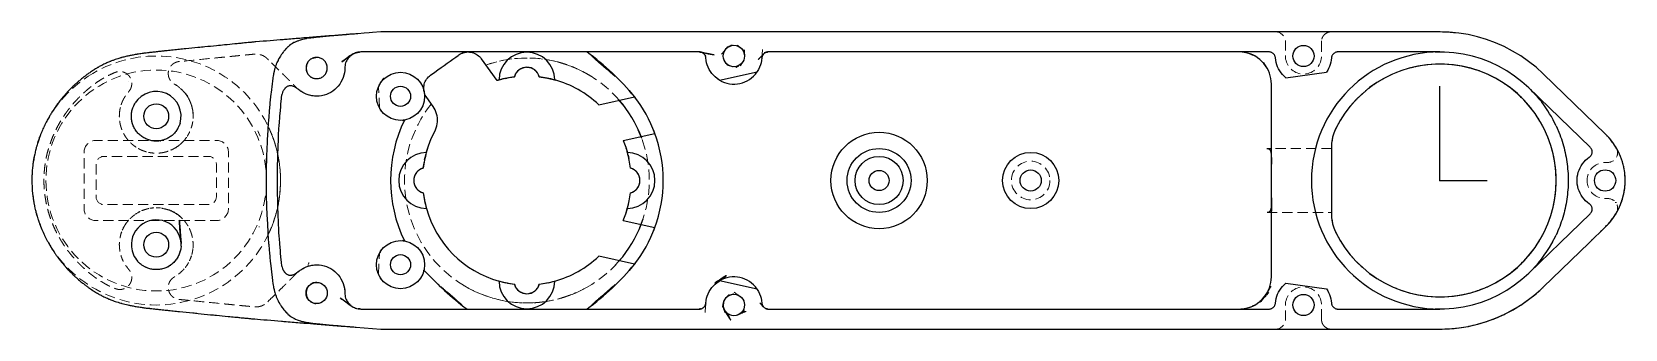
# Model space of a CAD drawing. Header units: millimetres. Extents: x -176 to 23, y -19 to 19.
import ezdxf

# ---------------------------------------------------------------- set-up
doc = ezdxf.new("R2010")
doc.units = ezdxf.units.MM
doc.header["$PDSIZE"] = -1
doc.linetypes.add('HIDDEN', pattern=[1.905, 1.27, -0.635])

msp = doc.modelspace()

# ---------------------------------------------------------------- linework, layer by layer
at = {"color": 7, "linetype": 'Continuous', "lineweight": 25}
for p, q in [((-121.74, 15.9), (-121.74, 15.9)), ((-121.3, 16), (-121.31, 15.99)), ((-92.09, 15.97), (-92.09, 15.98)), ((-92.08, 15.97), (-92.09, 15.97)), ((-92.08, 15.97), (-92.08, 15.97)), ((-87.08, 16.45), (-87.03, 16.4)), ((-83.78, 16), (-83.79, 16)), ((-83.78, 16), (-83.78, 16)), ((0.58, 15.99), (-0.58, 15.99)), ((-140.45, 15.25), (-140.34, 15.28)), ((-122.01, 15.79), (-121.98, 15.8)), ((-114.58, 13.89), (-114.52, 13.93)), ((-114.46, 13.96), (-114.4, 13.98)), ((-114.33, 14.01), (-114.27, 14.03)), ((-114.2, 14.05), (-114.14, 14.06)), ((-114.07, 14.08), (-114.01, 14.09)), ((-113.94, 14.09), (-113.87, 14.1)), ((-113.8, 14.1), (-113.74, 14.1)), ((-113.67, 14.09), (-113.6, 14.09)), ((-113.53, 14.08), (-113.47, 14.06)), ((-113.4, 14.05), (-113.34, 14.03)), ((-113.27, 14.01), (-113.21, 13.99)), ((-113.14, 13.96), (-113.08, 13.93)), ((-84.51, 15.25), (-84.51, 15.26)), ((-22.06, 14.7), (-21.94, 14.57)), ((-125.81, 13.11), (-125.81, 13.11)), ((-117.27, 12.53), (-117.56, 12.45)), ((-115.99, 12.81), (-115.35, 12.91)), ((-115.35, 12.91), (-115.31, 13.03)), ((-115.28, 13.09), (-115.26, 13.15)), ((-115.23, 13.22), (-115.2, 13.28)), ((-115.16, 13.33), (-115.13, 13.39)), ((-115.09, 13.45), (-115.05, 13.5)), ((-115, 13.55), (-114.96, 13.6)), ((-114.91, 13.65), (-114.86, 13.7)), ((-114.81, 13.74), (-114.76, 13.78)), ((-114.7, 13.82), (-114.64, 13.86)), ((-113.02, 13.89), (-112.96, 13.86)), ((-112.94, 13.85), (-112.85, 13.79)), ((-112.83, 13.77), (-112.74, 13.7)), ((-112.29, 13.04), (-112.25, 12.91)), ((-89.79, 12.49), (-85.11, 13.53)), ((-89.79, 12.49), (-89.79, 12.49)), ((-19.21, 12.79), (-14.13, 13.5)), ((-132.45, 11.26), (-132.45, 11.26)), ((-132.25, 11.78), (-132.26, 11.76)), ((-126.63, 11.16), (-126.65, 11.26)), ((-126.63, 11.16), (-126.61, 11.08)), ((-126.63, 11.16), (-126.63, 11.16)), ((-126.61, 11.08), (-126.6, 11)), ((-104.84, 9.42), (-100.37, 10.42)), ((-101.65, 9.21), (-102.36, 10.09)), ((11.28, 11.33), (11.11, 11.52)), ((-131.67, 8.36), (-131.67, 8.36)), ((12.66, 9.78), (12.67, 9.77)), ((12.67, 9.77), (12.74, 9.68)), ((-129.29, 7.49), (-129.04, 7.52)), ((-129.03, 7.53), (-129.04, 7.52)), ((-128.77, 7.58), (-128.77, 7.58)), ((-99.48, 5.24), (-99.91, 6.29)), ((14.49, 6.79), (14.94, 5.72)), ((-174.73, 4.82), (-174.78, 4.68)), ((-126.34, 3.44), (-126.06, 4.33)), ((-101.79, 4.98), (-97.84, 5.86)), ((-146.27, 2.63), (-146.26, 2.75)), ((-126.71, 1.55), (-126.58, 2.35)), ((-126.54, 2.59), (-126.37, 3.31)), ((-101.19, 3.14), (-101.1, 2.72)), ((-101.06, 2.55), (-101.1, 2.72)), ((-100.89, 1.55), (-101.01, 2.29)), ((-127.85, 0.39), (-127.86, 0.34)), ((-127.81, 0.53), (-127.83, 0.47)), ((-127.76, 0.65), (-127.78, 0.6)), ((-127.7, 0.78), (-127.73, 0.72)), ((-127.63, 0.89), (-127.66, 0.84)), ((-127.55, 1), (-127.58, 0.95)), ((-127.45, 1.11), (-127.5, 1.06)), ((-127.36, 1.2), (-127.4, 1.16)), ((-127.25, 1.29), (-127.3, 1.25)), ((-127.14, 1.36), (-127.19, 1.33)), ((-127.02, 1.43), (-127.08, 1.4)), ((-126.89, 1.48), (-126.96, 1.46)), ((-126.71, 1.55), (-126.83, 1.51)), ((-100.77, 1.51), (-100.89, 1.55)), ((-100.64, 1.46), (-100.71, 1.48)), ((-100.52, 1.4), (-100.58, 1.43)), ((-100.41, 1.33), (-100.46, 1.36)), ((-100.3, 1.25), (-100.35, 1.29)), ((-100.2, 1.16), (-100.24, 1.2)), ((-100.1, 1.06), (-100.15, 1.11)), ((-100.02, 0.95), (-100.05, 1)), ((-99.94, 0.84), (-99.97, 0.89)), ((-99.87, 0.72), (-99.9, 0.78)), ((-99.82, 0.6), (-99.84, 0.65)), ((-99.77, 0.47), (-99.79, 0.53)), ((-99.74, 0.34), (-99.75, 0.39)), ((14.46, 1.02), (14.46, 1.03)), ((-127.86, -0.34), (-127.85, -0.39)), ((-127.83, -0.47), (-127.81, -0.53)), ((-127.78, -0.6), (-127.76, -0.65)), ((-127.73, -0.72), (-127.7, -0.78)), ((-127.66, -0.84), (-127.63, -0.89)), ((-127.58, -0.95), (-127.55, -1)), ((-127.5, -1.06), (-127.45, -1.11)), ((-127.4, -1.16), (-127.36, -1.2)), ((-127.3, -1.25), (-127.25, -1.29)), ((-127.19, -1.33), (-127.14, -1.36)), ((-127.08, -1.4), (-127.02, -1.43)), ((-126.96, -1.46), (-126.89, -1.48)), ((-126.83, -1.51), (-126.71, -1.55)), ((-126.71, -1.55), (-126.57, -2.42)), ((-101.01, -2.29), (-100.89, -1.55)), ((-100.89, -1.55), (-100.77, -1.51)), ((-100.71, -1.48), (-100.64, -1.46)), ((-100.58, -1.43), (-100.52, -1.4)), ((-100.46, -1.36), (-100.41, -1.33)), ((-100.35, -1.29), (-100.3, -1.25)), ((-100.24, -1.2), (-100.2, -1.16)), ((-100.15, -1.11), (-100.1, -1.06)), ((-100.05, -1), (-100.02, -0.95)), ((-99.97, -0.89), (-99.94, -0.84)), ((-99.9, -0.78), (-99.87, -0.72)), ((-99.84, -0.65), (-99.82, -0.6)), ((-99.79, -0.53), (-99.77, -0.47)), ((-99.75, -0.39), (-99.74, -0.34)), ((-126.53, -2.63), (-126.31, -3.54)), ((-101.48, -4.15), (-101.25, -3.37)), ((-101.18, -3.1), (-101.06, -2.55)), ((-174.85, -4.44), (-174.85, -4.45)), ((-101.79, -4.98), (-97.84, -5.86)), ((-99.71, -5.84), (-99.32, -4.78)), ((-129.04, -7.52), (-129.29, -7.49)), ((-129.04, -7.52), (-129.03, -7.53)), ((13.96, -7.82), (14.49, -6.79)), ((-132.14, -8.97), (-132.15, -8.98)), ((-100.37, -10.42), (-104.84, -9.42)), ((-102.8, -10.56), (-102.05, -9.72)), ((13.39, -8.76), (13.34, -8.83)), ((-126.65, -11.26), (-126.63, -11.16)), ((-126.6, -11), (-126.63, -11.16)), ((-126.56, -10.74), (-126.56, -10.74)), ((-140.45, -12.75), (-140.34, -12.72)), ((-136.55, -13.39), (-136.52, -13.61)), ((-131.67, -12.6), (-131.67, -12.6)), ((-117.34, -12.51), (-116.43, -12.73)), ((-116.22, -12.77), (-115.35, -12.91)), ((-115.31, -13.03), (-115.35, -12.91)), ((-115.26, -13.16), (-115.28, -13.09)), ((-115.2, -13.28), (-115.23, -13.22)), ((-115.13, -13.39), (-115.16, -13.34)), ((-115.05, -13.5), (-115.09, -13.45)), ((-114.96, -13.6), (-115, -13.56)), ((-114.86, -13.7), (-114.91, -13.65)), ((-114.75, -13.78), (-114.8, -13.74)), ((-114.64, -13.86), (-114.69, -13.83)), ((-114.52, -13.93), (-114.58, -13.9)), ((-113.02, -13.9), (-113.08, -13.93)), ((-112.91, -13.83), (-112.96, -13.86)), ((-112.8, -13.74), (-112.85, -13.78)), ((-112.69, -13.65), (-112.74, -13.7)), ((-112.6, -13.56), (-112.64, -13.6)), ((-112.51, -13.45), (-112.55, -13.5)), ((-112.44, -13.34), (-112.47, -13.39)), ((-112.37, -13.22), (-112.4, -13.28)), ((-112.32, -13.09), (-112.34, -13.16)), ((-112.25, -12.91), (-112.29, -13.03)), ((-112.25, -12.91), (-111.35, -12.76)), ((-111.16, -12.73), (-110.21, -12.5)), ((-85.11, -13.53), (-89.79, -12.49)), ((-19.21, -12.79), (-14.13, -13.5)), ((-135.73, -15.58), (-135.72, -15.59)), ((-135.64, -15.64), (-135.63, -15.65)), ((-135.49, -15.74), (-135.47, -15.75)), ((-135.45, -15.76), (-135.45, -15.76)), ((-114.4, -13.98), (-114.45, -13.96)), ((-114.27, -14.03), (-114.33, -14.01)), ((-114.14, -14.06), (-114.19, -14.05)), ((-113.41, -14.05), (-113.46, -14.06)), ((-113.27, -14.01), (-113.33, -14.03)), ((-113.15, -13.96), (-113.2, -13.98)), ((-91.49, -15.25), (-91.49, -15.26)), ((-22.21, -14.86), (-22.12, -14.77)), ((-21.91, -14.54), (-22.09, -14.73)), ((-21.97, -14.61), (-21.89, -14.52)), ((-21.7, -14.27), (-21.85, -14.46)), ((-21.52, -13.97), (-21.65, -14.17)), ((-135.15, -15.89), (-135.15, -15.89)), ((-135.02, -15.93), (-135, -15.94)), ((-134.99, -15.94), (-134.99, -15.94)), ((-83.86, -15.99), (-83.85, -15.99)), ((-83.85, -15.99), (-83.85, -15.99)), ((-83.79, -16), (-83.78, -16)), ((-0.58, -15.99), (0.58, -15.99))]:
    msp.add_line(p, q, dxfattribs=at)
at = {"color": 7, "linetype": 'HIDDEN', "lineweight": 18}
for p, q in [((-92.09, 15.97), (-92.08, 15.97)), ((-91.98, 15.94), (-92.02, 15.95)), ((-88.67, 16.64), (-88.72, 16.61)), ((-88.58, 16.69), (-88.57, 16.7)), ((-88.47, 16.74), (-88.49, 16.73)), ((-88.34, 16.78), (-88.45, 16.74)), ((-87.45, 16.7), (-87.51, 16.73)), ((-86.82, 16.1), (-86.81, 16.08)), ((-83.99, 15.95), (-84.01, 15.94)), ((-83.78, 16), (-83.78, 16)), ((-121.91, 15.84), (-121.94, 15.82)), ((-117.56, 12.45), (-118.92, 14.36)), ((-104.86, 14.75), (-102.79, 12.96)), ((-104, 14), (-103.93, 13.94)), ((-89.32, 15.62), (-89.32, 15.62)), ((-86.69, 15.31), (-86.68, 15.37)), ((-86.69, 15.32), (-86.69, 15.31)), ((-86.69, 15.28), (-86.69, 15.27)), ((-86.68, 15.48), (-86.68, 15.5)), ((-86.68, 15.45), (-86.68, 15.47)), ((-86.68, 15.47), (-86.68, 15.4)), ((-23.08, 15.51), (-23.1, 15.52)), ((-22.94, 15.43), (-22.99, 15.46)), ((12.86, 13.3), (11.99, 14.09)), ((-140.58, 12.81), (-140.57, 12.8)), ((-140.51, 12.78), (-140.5, 12.77)), ((-132.01, 12.2), (-132, 12.21)), ((-112.47, 13.38), (-112.48, 13.4)), ((-132.33, 11.61), (-132.31, 11.66)), ((-125.71, 9.52), (-126.28, 10.32)), ((-101.01, 11.2), (-100.27, 10.3)), ((-132.17, 9.02), (-132.22, 9.11)), ((-125.5, 9.23), (-125.71, 9.52)), ((12.74, 9.68), (12.66, 9.78)), ((-163.09, 7.73), (-163.05, 7.46)), ((-97.99, 6.25), (-97.6, 5.16)), ((-174.65, 5.05), (-174.59, 5.22)), ((18.92, 3.86), (18.93, 3.85)), ((14.47, 0.83), (14.46, 1.02)), ((23.04, 1), (23.04, 1.01)), ((-99.7, -0.09), (-99.7, -0.07)), ((-21, -3.82), (-21, -2.34)), ((18.98, -3.52), (18.98, -3.48)), ((-174.85, -4.45), (-174.93, -4.16)), ((-97.6, -5.16), (-97.99, -6.25)), ((-156.9, -7.85), (-156.91, -7.73)), ((14.99, -7.76), (15, -7.75)), ((-132.37, -9.45), (-132.37, -9.45)), ((-132.18, -9.04), (-132.17, -9.02)), ((-132.01, -8.76), (-132, -8.75)), ((-161.31, -10.81), (-161.06, -10.91)), ((-132.31, -11.66), (-132.34, -11.59)), ((-100.27, -10.3), (-101.01, -11.2)), ((-121.91, -15.47), (-124.87, -12.9)), ((-122.74, -14.75), (-124.5, -13.22)), ((-120.82, -13.54), (-120.82, -13.54)), ((-21.47, -13.88), (-21.38, -13.69)), ((-21.47, -13.87), (-21.47, -13.88)), ((-140.51, -15.22), (-140.5, -15.23)), ((-103.93, -13.94), (-104, -14)), ((-89.32, -15.4), (-89.32, -15.4)), ((-89.32, -15.53), (-89.32, -15.51)), ((-89.3, -15.22), (-89.28, -15.16)), ((-89.3, -15.74), (-89.3, -15.74)), ((-89.27, -15.88), (-89.27, -15.88)), ((-89.25, -15.05), (-89.25, -15.05)), ((-88.12, -14.18), (-88.13, -14.18)), ((-23.21, -15.58), (-23.09, -15.51)), ((-22.09, -14.73), (-22.15, -14.8)), ((-21.85, -14.46), (-21.91, -14.54)), ((-21.65, -14.19), (-21.7, -14.27)), ((-21.69, -14.24), (-21.65, -14.19)), ((-21.49, -13.91), (-21.52, -13.97)), ((-135.15, -15.89), (-135.15, -15.89)), ((-92.2, -15.99), (-92.22, -16)), ((-92.02, -15.95), (-91.98, -15.94)), ((-89.23, -15.99), (-89.24, -15.98)), ((-89.23, -16), (-89.22, -16.01)), ((-89.18, -16.09), (-89.18, -16.09)), ((-88.91, -16.46), (-88.88, -16.49)), ((-88.83, -16.53), (-88.77, -16.58)), ((-88.77, -16.58), (-88.81, -16.54)), ((-88.65, -16.66), (-88.65, -16.65)), ((-88.61, -16.67), (-88.62, -16.67)), ((-88.53, -16.71), (-88.54, -16.71)), ((-88.51, -16.72), (-88.48, -16.73)), ((-84.01, -15.94), (-83.99, -15.95)), ((0, -16), (0, -16))]:
    msp.add_line(p, q, dxfattribs=at)
at = {"color": 7, "linetype": 'Continuous'}
for q in [(0, 11.76), (5.88, 0)]:
    msp.add_line((0, 0), q, dxfattribs=at)
at = {"color": 7, "linetype": 'Continuous', "lineweight": 25, "flags": 128}
for points in [[(-146.27, 2.63), (-146.29, 1.6), (-146.29, 1.48), (-146.3, 0.33), (-146.3, 0), (-146.3, -0.8), (-146.3, -0.81), (-146.29, -1.6), (-146.28, -1.96), (-146.25, -3.1), (-146.25, -3.19), (-146.21, -4.32), (-146.18, -4.78), (-146.15, -5.47), (-146.14, -5.57), (-146.1, -6.35), (-146.08, -6.62), (-146.07, -6.75), (-146.04, -7.13), (-145.99, -7.89), (-145.98, -7.91), (-145.92, -8.68), (-145.89, -9.01), (-145.84, -9.45), (-145.78, -10.12), (-145.77, -10.21), (-145.76, -10.32), (-145.68, -10.97), (-145.63, -11.41), (-145.59, -11.72), (-145.5, -12.47), (-145.5, -12.49), (-145.45, -12.84), (-145.42, -13.02), (-145.39, -13.21), (-145.37, -13.33), (-145.32, -13.58), (-145.31, -13.62), (-145.26, -13.8), (-145.22, -13.94), (-145.17, -14.09), (-145.16, -14.13), (-145.1, -14.31), (-145.07, -14.37), (-145.03, -14.48), (-144.96, -14.65), (-144.96, -14.66), (-144.88, -14.83), (-144.84, -14.91), (-144.79, -15), (-144.71, -15.17), (-144.61, -15.34), (-144.56, -15.43), (-144.51, -15.5), (-144.41, -15.66), (-144.35, -15.75), (-144.3, -15.81), (-144.19, -15.96), (-144.18, -15.98), (-144.08, -16.1), (-144, -16.2), (-143.96, -16.24), (-143.83, -16.38), (-143.8, -16.41), (-143.71, -16.51), (-143.67, -16.54), (-143.6, -16.61), (-143.58, -16.63), (-143.44, -16.75), (-143.39, -16.79), (-143.21, -16.93), (-143.16, -16.97), (-143.09, -17.01), (-143.01, -17.06), (-142.85, -17.15), (-142.83, -17.16), (-142.76, -17.19), (-142.64, -17.25), (-142.45, -17.33), (-142.42, -17.34), (-142.42, -17.35), (-142.19, -17.43), (-142.07, -17.47), (-142.02, -17.48), (-141.94, -17.5), (-141.71, -17.56), (-141.69, -17.57), (-141.56, -17.6), (-141.51, -17.61), (-141.33, -17.64), (-141.3, -17.65), (-141.02, -17.69), (-140.95, -17.7), (-140.89, -17.71), (-140.77, -17.73), (-140.75, -17.73), (-140.57, -17.75), (-140.47, -17.77), (-140.18, -17.8), (-140.08, -17.81), (-139.76, -17.84), (-139.59, -17.85), (-138.44, -17.96), (-137.96, -18.01), (-137.32, -18.07), (-136.22, -18.16), (-136.08, -18.17), (-135.94, -18.19), (-135.14, -18.25), (-134.1, -18.34), (-134.07, -18.34), (-133.03, -18.42), (-132, -18.5), (-52.5, -18.5), (0, -18.5), (1.18, -18.46), (2.36, -18.35), (3.53, -18.16), (4.69, -17.9), (5.83, -17.56), (6.94, -17.15), (8.02, -16.67), (9.07, -16.12), (10.09, -15.51), (11.06, -14.83), (11.99, -14.09), (12.86, -13.3), (18.6, -7.75), (20.66, -5.75), (21.13, -5.26), (21.55, -4.73), (21.93, -4.17), (22.25, -3.58), (22.53, -2.97), (22.75, -2.33), (22.92, -1.68), (23.04, -1.01), (23.09, -0.34), (23.09, 0.34), (23.04, 1.01), (22.92, 1.68), (22.75, 2.33), (22.53, 2.97), (22.25, 3.58), (21.93, 4.17), (21.55, 4.73), (21.13, 5.26), (20.66, 5.75), (12.86, 13.3), (11.99, 14.09), (11.06, 14.83), (10.09, 15.51), (9.07, 16.12), (8.02, 16.67), (6.94, 17.15), (5.83, 17.56), (4.69, 17.9), (3.53, 18.16), (2.36, 18.35), (1.18, 18.46), (0, 18.5), (-52.5, 18.5), (-132, 18.5), (-133.03, 18.42), (-133.44, 18.39), (-134.07, 18.34), (-134.88, 18.27), (-135.14, 18.25), (-135.94, 18.19), (-136.22, 18.16), (-136.31, 18.15), (-137.32, 18.07), (-138.39, 17.97), (-138.44, 17.97), (-139.59, 17.85), (-140.08, 17.81), (-140.18, 17.8), (-140.35, 17.78), (-140.57, 17.75), (-140.64, 17.75), (-140.77, 17.73), (-140.9, 17.71), (-140.93, 17.71), (-140.95, 17.7), (-140.97, 17.7), (-141.25, 17.66), (-141.33, 17.64), (-141.52, 17.61), (-141.71, 17.56), (-141.78, 17.55), (-142.02, 17.48), (-142.03, 17.48), (-142.07, 17.47), (-142.28, 17.4), (-142.37, 17.36), (-142.42, 17.34), (-142.45, 17.33), (-142.6, 17.27), (-142.76, 17.19), (-142.81, 17.17), (-142.83, 17.16), (-143.02, 17.06), (-143.09, 17.01), (-143.16, 16.97), (-143.21, 16.93), (-143.39, 16.79), (-143.44, 16.75), (-143.56, 16.65), (-143.58, 16.63), (-143.67, 16.54), (-143.71, 16.51), (-143.76, 16.45), (-143.83, 16.38), (-143.96, 16.24), (-144.08, 16.1), (-144.15, 16.02), (-144.19, 15.97), (-144.19, 15.96), (-144.3, 15.81), (-144.36, 15.73), (-144.41, 15.66), (-144.52, 15.5), (-144.52, 15.48), (-144.61, 15.34), (-144.68, 15.23), (-144.71, 15.17), (-144.79, 15), (-144.82, 14.96), (-144.88, 14.83), (-144.95, 14.69), (-144.96, 14.66), (-145.03, 14.48), (-145.06, 14.4), (-145.1, 14.31), (-145.16, 14.14), (-145.16, 14.13), (-145.22, 13.94), (-145.24, 13.85), (-145.32, 13.58), (-145.32, 13.56), (-145.38, 13.27), (-145.39, 13.21), (-145.43, 12.97), (-145.45, 12.84), (-145.47, 12.66), (-145.5, 12.47), (-145.52, 12.35), (-145.56, 12.02), (-145.6, 11.68), (-145.64, 11.33), (-145.68, 10.97), (-145.69, 10.96), (-145.71, 10.77), (-145.82, 9.67), (-145.85, 9.45), (-145.92, 8.68), (-145.93, 8.57), (-145.98, 7.91), (-146.02, 7.46), (-146.04, 7.13), (-146.1, 6.35), (-146.1, 6.23), (-146.17, 5.09), (-146.18, 4.78), (-146.22, 3.95), (-146.23, 3.78), (-146.25, 3.19), (-146.26, 2.75)], [(-89.79, 12.49), (-89.85, 12.53), (-90.1, 12.7), (-90.33, 12.89), (-90.55, 13.1), (-90.74, 13.33), (-90.92, 13.57), (-91.07, 13.83), (-91.21, 14.1), (-91.31, 14.38), (-91.4, 14.66), (-91.46, 14.96), (-91.49, 15.26), (-91.5, 15.32), (-91.51, 15.39), (-91.53, 15.45), (-91.55, 15.51), (-91.58, 15.57), (-91.62, 15.63), (-91.65, 15.69), (-91.7, 15.74), (-91.74, 15.79), (-91.79, 15.83), (-91.85, 15.87), (-91.91, 15.9), (-91.97, 15.93), (-92.03, 15.96), (-92.09, 15.97), (-92.16, 15.99), (-92.22, 16), (-92.29, 16), (-134.5, 16), (-134.67, 15.99), (-134.83, 15.97), (-134.99, 15.94), (-135.15, 15.89), (-135.3, 15.83), (-135.45, 15.76), (-135.59, 15.67), (-135.73, 15.58), (-135.85, 15.47), (-135.97, 15.35), (-136.08, 15.23), (-136.17, 15.09), (-136.26, 14.95), (-136.33, 14.8), (-136.39, 14.65), (-136.44, 14.49), (-136.47, 14.33), (-136.49, 14.17), (-136.5, 14), (-136.51, 13.7), (-136.55, 13.39), (-136.62, 13.1), (-136.71, 12.81), (-136.83, 12.52), (-136.97, 12.25), (-137.13, 12), (-137.32, 11.75), (-137.52, 11.53), (-137.74, 11.32), (-137.99, 11.14), (-138.24, 10.97), (-138.51, 10.83), (-138.79, 10.71), (-139.08, 10.62), (-139.38, 10.56), (-139.68, 10.51), (-139.99, 10.5), (-140.18, 10.5), (-140.29, 10.51), (-140.43, 10.53), (-140.57, 10.55), (-140.59, 10.55), (-140.74, 10.58), (-140.89, 10.62), (-140.95, 10.63), (-141.18, 10.71), (-141.33, 10.76), (-141.46, 10.82), (-141.71, 10.94), (-141.73, 10.96), (-141.87, 11.04), (-141.99, 11.13), (-142.07, 11.18), (-142.1, 11.2), (-142.22, 11.29), (-142.24, 11.31), (-142.38, 11.41), (-142.42, 11.44), (-142.44, 11.45), (-142.45, 11.45), (-142.52, 11.5), (-142.65, 11.58), (-142.76, 11.65), (-142.78, 11.66), (-142.78, 11.66), (-142.9, 11.71), (-142.95, 11.73), (-143, 11.75), (-143.08, 11.77), (-143.09, 11.77), (-143.11, 11.78), (-143.17, 11.79), (-143.25, 11.8), (-143.26, 11.8), (-143.33, 11.8), (-143.39, 11.79), (-143.42, 11.78), (-143.51, 11.76), (-143.53, 11.76), (-143.59, 11.73), (-143.66, 11.7), (-143.73, 11.66), (-143.77, 11.63), (-143.81, 11.61), (-143.88, 11.55), (-143.89, 11.54), (-143.95, 11.48), (-143.97, 11.45), (-143.99, 11.43), (-144.03, 11.37), (-144.09, 11.3), (-144.1, 11.28), (-144.15, 11.19), (-144.17, 11.15), (-144.21, 11.08), (-144.25, 10.99), (-144.27, 10.94), (-144.31, 10.81), (-144.32, 10.8), (-144.36, 10.66), (-144.37, 10.62), (-144.39, 10.5), (-144.41, 10.4), (-144.42, 10.35), (-144.42, 10.35), (-144.44, 10.2), (-144.5, 9.49), (-144.53, 9.17), (-144.57, 8.72), (-144.63, 8.03), (-144.63, 7.94), (-144.69, 7.16), (-144.71, 6.89), (-144.74, 6.38), (-144.78, 5.74), (-144.78, 5.59), (-144.82, 4.8), (-144.84, 4.51), (-144.86, 4.01), (-144.88, 3.32), (-144.88, 3.21), (-144.9, 2.41), (-144.91, 2.13), (-144.92, 1.61), (-144.93, 0.94), (-144.93, 0.8), (-144.93, 0), (-144.93, -0.25), (-144.93, -0.8), (-144.92, -1.44), (-144.92, -1.61), (-144.9, -2.41), (-144.9, -2.63), (-144.88, -3.21), (-144.88, -3.47), (-144.86, -4), (-144.83, -4.66), (-144.82, -4.8), (-144.78, -5.59), (-144.77, -5.85), (-144.74, -6.38), (-144.7, -7.03), (-144.69, -7.16), (-144.64, -7.91), (-144.63, -7.94), (-144.57, -8.72), (-144.54, -9.06), (-144.5, -9.49), (-144.44, -10.2), (-144.43, -10.3), (-144.42, -10.35), (-144.42, -10.35), (-144.39, -10.5), (-144.37, -10.62), (-144.36, -10.65), (-144.31, -10.81), (-144.26, -10.97), (-144.25, -10.99), (-144.23, -11.03), (-144.18, -11.15), (-144.17, -11.15), (-144.11, -11.26), (-144.09, -11.3), (-144.04, -11.36), (-144.03, -11.37), (-143.99, -11.43), (-143.97, -11.45), (-143.9, -11.53), (-143.89, -11.54), (-143.83, -11.59), (-143.77, -11.63), (-143.75, -11.65), (-143.72, -11.67), (-143.65, -11.7), (-143.64, -11.71), (-143.56, -11.74), (-143.53, -11.76), (-143.48, -11.77), (-143.39, -11.79), (-143.34, -11.8), (-143.27, -11.8), (-143.26, -11.8), (-143.2, -11.79), (-143.12, -11.78), (-143.11, -11.78), (-143.09, -11.77), (-143.04, -11.76), (-142.96, -11.74), (-142.95, -11.73), (-142.86, -11.7), (-142.78, -11.66), (-142.76, -11.65), (-142.76, -11.65), (-142.65, -11.58), (-142.52, -11.5), (-142.5, -11.49), (-142.49, -11.48), (-142.42, -11.43), (-142.38, -11.41), (-142.31, -11.35), (-142.29, -11.34), (-142.24, -11.31), (-142.1, -11.2), (-142.07, -11.18), (-141.99, -11.12), (-141.87, -11.04), (-141.73, -10.96), (-141.71, -10.94), (-141.46, -10.82), (-141.33, -10.76), (-141.18, -10.71), (-140.95, -10.63), (-140.89, -10.62), (-140.74, -10.58), (-140.59, -10.55), (-140.57, -10.55), (-140.43, -10.53), (-140.29, -10.51), (-140.18, -10.5), (-139.99, -10.5), (-139.68, -10.51), (-139.38, -10.56), (-139.08, -10.62), (-138.79, -10.71), (-138.51, -10.83), (-138.24, -10.97), (-137.99, -11.14), (-137.74, -11.32), (-137.52, -11.53), (-137.32, -11.75), (-137.13, -12), (-136.97, -12.25), (-136.83, -12.52), (-136.71, -12.81), (-136.62, -13.1), (-136.55, -13.39), (-136.51, -13.7), (-136.5, -14), (-136.49, -14.17), (-136.47, -14.33), (-136.44, -14.49), (-136.39, -14.65), (-136.33, -14.8), (-136.26, -14.95), (-136.17, -15.09), (-136.08, -15.23), (-135.97, -15.35), (-135.85, -15.47), (-135.73, -15.58), (-135.59, -15.67), (-135.45, -15.76), (-135.3, -15.83), (-135.15, -15.89), (-134.99, -15.94), (-134.83, -15.97), (-134.67, -15.99), (-134.5, -16), (-92.29, -16), (-92.22, -16), (-92.16, -15.99), (-92.09, -15.98), (-92.03, -15.96), (-91.97, -15.93), (-91.91, -15.9), (-91.85, -15.87), (-91.79, -15.83), (-91.74, -15.79), (-91.7, -15.74), (-91.65, -15.69), (-91.62, -15.63), (-91.58, -15.57), (-91.55, -15.51), (-91.53, -15.45), (-91.51, -15.39), (-91.5, -15.32), (-91.49, -15.26), (-91.46, -14.96), (-91.4, -14.66), (-91.31, -14.38), (-91.21, -14.1), (-91.07, -13.83), (-90.92, -13.57), (-90.74, -13.33), (-90.55, -13.1), (-90.33, -12.89), (-90.1, -12.7), (-89.85, -12.53), (-89.79, -12.49)], [(-134.66, 15.99), (-134.67, 15.99), (-134.7, 15.99)], [(-126.63, 11.16), (-126.64, 11.29), (-126.65, 11.47), (-126.65, 11.64), (-126.62, 11.81), (-126.59, 11.98), (-126.54, 12.15), (-126.47, 12.31), (-126.39, 12.47), (-126.3, 12.62), (-126.19, 12.76), (-126.08, 12.89), (-125.95, 13), (-125.81, 13.11), (-125.27, 13.5), (-124.88, 13.78), (-124.49, 14.05), (-124.11, 14.33), (-123.73, 14.6), (-123.37, 14.86), (-123.01, 15.11), (-122.67, 15.35), (-122.35, 15.58), (-122.28, 15.63), (-122.14, 15.72), (-122, 15.8), (-121.98, 15.81), (-121.9, 15.84), (-121.82, 15.87), (-121.74, 15.9), (-121.66, 15.93), (-121.57, 15.95), (-121.49, 15.97), (-121.4, 15.98), (-121.31, 15.99), (-121.31, 15.99)], [(-121.12, 16), (-121.14, 16), (-121.31, 15.99)], [(-121.12, 16), (-120.97, 15.99), (-120.79, 15.97), (-120.62, 15.94), (-120.45, 15.89), (-120.29, 15.82), (-120.14, 15.74), (-119.99, 15.65), (-119.85, 15.54), (-119.72, 15.43), (-119.6, 15.3), (-119.49, 15.16), (-117.56, 12.45)], [(-92.23, 16), (-92.23, 16), (-92.24, 16)], [(-87.16, 16.53), (-87.17, 16.53), (-87.15, 16.51), (-87.08, 16.45), (-87.08, 16.45)], [(-86.91, 16.26), (-86.9, 16.24), (-86.85, 16.16), (-86.81, 16.08), (-86.81, 16.08)], [(-19.21, 12.79), (-19.42, 12.98), (-19.62, 13.18), (-19.8, 13.4), (-19.96, 13.64), (-20.11, 13.89), (-20.23, 14.15), (-20.33, 14.42), (-20.41, 14.69), (-20.46, 14.97), (-20.49, 15.26), (-20.5, 15.32), (-20.51, 15.39), (-20.53, 15.45), (-20.55, 15.51), (-20.58, 15.57), (-20.62, 15.63), (-20.65, 15.69), (-20.7, 15.74), (-20.74, 15.79), (-20.79, 15.83), (-20.85, 15.87), (-20.91, 15.9), (-20.97, 15.93), (-21.03, 15.96), (-21.09, 15.97), (-21.16, 15.99), (-21.22, 16), (-21.29, 16), (-52.5, 16), (-83.71, 16), (-83.78, 16), (-83.84, 15.99), (-83.91, 15.97), (-83.97, 15.96), (-84.03, 15.93), (-84.09, 15.9), (-84.15, 15.87), (-84.21, 15.83), (-84.26, 15.79), (-84.3, 15.74), (-84.35, 15.69), (-84.38, 15.63), (-84.42, 15.57), (-84.45, 15.51), (-84.47, 15.45), (-84.49, 15.39), (-84.5, 15.32), (-84.51, 15.26), (-84.54, 14.96), (-84.6, 14.66), (-84.69, 14.38), (-84.79, 14.1), (-84.93, 13.83), (-85.08, 13.57), (-85.11, 13.53)], [(-83.97, 15.96), (-83.97, 15.96), (-83.99, 15.95)], [(-25, -16), (-24.65, -15.98), (-24.31, -15.94), (-23.96, -15.86), (-23.63, -15.76), (-23.31, -15.63), (-23, -15.46), (-22.71, -15.28), (-22.43, -15.06), (-22.17, -14.83), (-21.94, -14.57), (-21.72, -14.29), (-21.54, -14), (-21.37, -13.69), (-21.24, -13.37), (-21.14, -13.04), (-21.06, -12.69), (-21.02, -12.35), (-21, -12), (-21, 12), (-21.02, 12.35), (-21.06, 12.69), (-21.14, 13.04), (-21.24, 13.37), (-21.37, 13.69), (-21.54, 14), (-21.72, 14.29), (-21.94, 14.57), (-22.17, 14.83), (-22.43, 15.06), (-22.71, 15.28), (-23, 15.46), (-23.31, 15.63), (-23.63, 15.76), (-23.96, 15.86), (-24.31, 15.94), (-24.65, 15.98), (-25, 16)], [(-14.13, -13.5), (-13.98, -13.73), (-13.86, -13.96), (-13.75, -14.21), (-13.66, -14.46), (-13.59, -14.72), (-13.54, -14.99), (-13.51, -15.26), (-13.5, -15.32), (-13.49, -15.39), (-13.47, -15.45), (-13.45, -15.51), (-13.42, -15.57), (-13.38, -15.63), (-13.35, -15.69), (-13.3, -15.74), (-13.26, -15.79), (-13.21, -15.83), (-13.15, -15.87), (-13.09, -15.9), (-13.03, -15.93), (-12.97, -15.96), (-12.91, -15.98), (-12.84, -15.99), (-12.78, -16), (-12.71, -16), (0, -16), (0.58, -15.99), (1.75, -15.9), (2.91, -15.73), (4.05, -15.48), (5.17, -15.14), (6.26, -14.73), (7.32, -14.23), (8.34, -13.66), (9.31, -13.01), (10.23, -12.3), (11.11, -11.52), (11.13, -11.5), (15, -7.75), (18.74, -4.13), (18.79, -4.08), (18.83, -4.03), (18.87, -3.97), (18.9, -3.91), (18.93, -3.85), (18.95, -3.79), (18.97, -3.72), (18.98, -3.66), (18.98, -3.59), (18.98, -3.52), (18.98, -3.45), (18.97, -3.39), (18.95, -3.32), (18.93, -3.26), (18.9, -3.2), (18.86, -3.14), (18.83, -3.08), (18.78, -3.03), (18.74, -2.98), (18.69, -2.94), (18.63, -2.89), (18.4, -2.72), (18.17, -2.52), (17.97, -2.31), (17.78, -2.08), (17.62, -1.83), (17.47, -1.57), (17.35, -1.3), (17.25, -1.02), (17.18, -0.74), (17.13, -0.44), (17.1, -0.15), (17.1, 0.15), (17.13, 0.44), (17.18, 0.74), (17.25, 1.02), (17.35, 1.3), (17.47, 1.57), (17.62, 1.83), (17.78, 2.08), (17.97, 2.31), (18.17, 2.52), (18.4, 2.72), (18.63, 2.89), (18.69, 2.94), (18.74, 2.98), (18.78, 3.03), (18.83, 3.08), (18.86, 3.14), (18.9, 3.2), (18.93, 3.26), (18.95, 3.32), (18.97, 3.39), (18.98, 3.45), (18.98, 3.52), (18.98, 3.59), (18.98, 3.66), (18.97, 3.72), (18.95, 3.79), (18.93, 3.85), (18.9, 3.91), (18.87, 3.97), (18.83, 4.03), (18.79, 4.08), (18.74, 4.13), (11.13, 11.5), (11.11, 11.52), (10.23, 12.3), (9.31, 13.01), (8.34, 13.66), (7.32, 14.23), (6.26, 14.73), (5.17, 15.14), (4.05, 15.48), (2.91, 15.73), (1.75, 15.9), (0.58, 15.99), (0, 16), (-12.71, 16), (-12.78, 16), (-12.84, 15.99), (-12.91, 15.97), (-12.97, 15.96), (-13.03, 15.93), (-13.09, 15.9), (-13.15, 15.87), (-13.21, 15.83), (-13.26, 15.79), (-13.3, 15.74), (-13.35, 15.69), (-13.38, 15.63), (-13.42, 15.57), (-13.45, 15.51), (-13.47, 15.45), (-13.49, 15.39), (-13.5, 15.32), (-13.51, 15.26), (-13.54, 14.99), (-13.59, 14.72), (-13.66, 14.46), (-13.75, 14.21), (-13.86, 13.96), (-13.98, 13.73), (-14.13, 13.5)], [(-140.94, 13.06), (-140.85, 12.98), (-140.76, 12.91), (-140.71, 12.88), (-140.66, 12.85), (-140.57, 12.8), (-140.56, 12.8), (-140.51, 12.78), (-140.45, 12.75), (-140.4, 12.74), (-140.34, 12.72), (-140.29, 12.71), (-140.23, 12.7), (-140.18, 12.69), (-140.12, 12.68), (-140, 12.68), (-139.88, 12.68), (-139.77, 12.7), (-139.66, 12.72), (-139.55, 12.75), (-139.44, 12.8), (-139.34, 12.85), (-139.24, 12.91), (-139.15, 12.98), (-139.06, 13.06), (-138.99, 13.15), (-138.91, 13.24), (-138.85, 13.34), (-138.8, 13.44), (-138.75, 13.55), (-138.72, 13.66), (-138.7, 13.77), (-138.68, 13.88), (-138.68, 14), (-138.68, 14.12), (-138.7, 14.23), (-138.72, 14.34), (-138.75, 14.45), (-138.8, 14.56), (-138.85, 14.66), (-138.91, 14.76), (-138.99, 14.85), (-139.06, 14.94), (-139.15, 15.02), (-139.24, 15.09), (-139.34, 15.15), (-139.44, 15.2), (-139.55, 15.25), (-139.66, 15.28), (-139.77, 15.3), (-139.88, 15.32), (-140, 15.32), (-140.12, 15.32), (-140.18, 15.31), (-140.23, 15.3), (-140.29, 15.29), (-140.34, 15.28), (-140.4, 15.26), (-140.45, 15.25), (-140.51, 15.22), (-140.56, 15.2), (-140.57, 15.2), (-140.66, 15.15), (-140.71, 15.12), (-140.76, 15.09), (-140.85, 15.02), (-140.94, 14.94), (-140.95, 14.92), (-141.02, 14.85), (-141.09, 14.76), (-141.15, 14.66), (-141.18, 14.61), (-141.2, 14.56), (-141.22, 14.51), (-141.25, 14.45), (-141.26, 14.4), (-141.28, 14.34), (-141.29, 14.29), (-141.3, 14.23), (-141.31, 14.17), (-141.32, 14.12), (-141.32, 14.06), (-141.32, 14), (-141.32, 13.94), (-141.32, 13.88), (-141.31, 13.83), (-141.3, 13.77), (-141.29, 13.71), (-141.28, 13.66), (-141.26, 13.6), (-141.25, 13.55), (-141.22, 13.49), (-141.2, 13.44), (-141.18, 13.39), (-141.15, 13.34), (-141.09, 13.24), (-141.02, 13.15), (-140.95, 13.08), (-140.94, 13.06)], [(-140.56, 15.2), (-140.66, 15.15), (-140.76, 15.09)], [(-140.45, 15.25), (-140.45, 15.25), (-140.56, 15.2)], [(-135.72, 15.59), (-135.72, 15.59), (-135.73, 15.58), (-135.73, 15.58), (-135.73, 15.58)], [(-91.58, 15.57), (-91.58, 15.57), (-91.62, 15.63), (-91.62, 15.63), (-91.62, 15.63)], [(-22.06, 14.7), (-22.06, 14.71), (-22.17, 14.83)], [(-13.5, 4.24), (-13.5, -4.24), (-13.49, -4.63), (-13.44, -5.01), (-13.37, -5.39), (-13.26, -5.76), (-13.13, -6.12), (-12.97, -6.48), (-12.44, -7.45), (-11.83, -8.38), (-11.16, -9.26), (-10.42, -10.08), (-9.62, -10.85), (-8.76, -11.56), (-7.85, -12.19), (-6.9, -12.76), (-5.9, -13.25), (-4.87, -13.66), (-3.81, -13.99), (-2.73, -14.24), (-1.63, -14.41), (-0.53, -14.49), (0.58, -14.49), (1.69, -14.4), (2.78, -14.23), (3.86, -13.98), (4.92, -13.64), (5.95, -13.22), (6.94, -12.73), (7.9, -12.16), (8.8, -11.52), (9.66, -10.82), (10.46, -10.05), (11.19, -9.22), (11.87, -8.33), (12.47, -7.4), (13, -6.43), (13.45, -5.41), (13.83, -4.37), (14.12, -3.3), (14.33, -2.21), (14.46, -1.11), (14.5, 0), (14.46, 1.11), (14.33, 2.21), (14.12, 3.3), (13.83, 4.37), (13.45, 5.41), (13, 6.43), (12.47, 7.4), (11.87, 8.33), (11.19, 9.22), (10.46, 10.05), (9.66, 10.82), (8.8, 11.52), (7.9, 12.16), (6.94, 12.73), (5.95, 13.22), (4.92, 13.64), (3.86, 13.98), (2.78, 14.23), (1.69, 14.4), (0.58, 14.49), (-0.53, 14.49), (-1.63, 14.41), (-2.73, 14.24), (-3.81, 13.99), (-4.87, 13.66), (-5.9, 13.25), (-6.9, 12.76), (-7.85, 12.19), (-8.76, 11.56), (-9.62, 10.85), (-10.42, 10.08), (-11.16, 9.26), (-11.83, 8.38), (-12.44, 7.45), (-12.97, 6.48), (-13.13, 6.12), (-13.26, 5.76), (-13.37, 5.39), (-13.44, 5.01), (-13.49, 4.63), (-13.5, 4.24)], [(-140.76, 12.91), (-140.66, 12.85), (-140.56, 12.8)], [(-132.18, 11.92), (-132.23, 11.82), (-132.25, 11.78)], [(-132.06, 12.12), (-132.13, 12.02), (-132.13, 12.01)], [(-112.25, 12.91), (-111.23, 12.74), (-110.21, 12.5)], [(-126.58, 10.95), (-126.62, 11.12), (-126.64, 11.29)], [(-126.63, 11.16), (-126.62, 11.12), (-126.61, 11.08)], [(-126.33, 3.47), (-126.06, 4.33), (-125.71, 5.22), (-125.29, 6.08), (-125.18, 6.31), (-125.09, 6.55), (-125.02, 6.8), (-124.97, 7.05), (-124.95, 7.3), (-124.94, 7.56), (-124.96, 7.81), (-125, 8.06), (-125.06, 8.31), (-125.14, 8.55), (-125.24, 8.79), (-125.36, 9.01), (-125.5, 9.23), (-126.28, 10.32), (-126.37, 10.47), (-126.46, 10.62), (-126.53, 10.78), (-126.58, 10.95), (-126.61, 11.08)], [(-132.11, 8.92), (-132.05, 8.82), (-132.01, 8.77)], [(-174.72, 4.85), (-174.69, 4.96), (-174.65, 5.05)], [(-174.59, 5.22), (-174.55, 5.32), (-174.53, 5.39)], [(-101.79, 4.98), (-101.48, 4.15), (-101.27, 3.47)], [(-146.26, 2.75), (-146.31, 1.6), (-146.27, 2.63)], [(18.98, 3.66), (18.97, 3.67), (18.97, 3.72)], [(-101.79, -4.98), (-101.48, -4.15), (-101.27, -3.47)], [(-174.85, -4.44), (-174.86, -4.41), (-174.91, -4.23)], [(14.06, -7.63), (14.06, -7.64), (13.95, -7.83), (13.95, -7.84), (13.95, -7.84)], [(-132.06, -8.84), (-132.13, -8.95), (-132.14, -8.97)], [(12.73, -9.69), (12.67, -9.77), (12.66, -9.78), (12.65, -9.79)], [(-161.56, -10.68), (-161.55, -10.68), (-161.31, -10.81), (-161.31, -10.81)], [(-141.07, -10.53), (-141.06, -10.5), (-141.08, -10.55), (-141.07, -10.53)], [(-141, -10.33), (-140.99, -10.32), (-140.99, -10.27), (-141.01, -10.35), (-141, -10.33)], [(-140.56, -12.8), (-140.66, -12.85), (-140.76, -12.91)], [(-140.45, -12.75), (-140.45, -12.75), (-140.56, -12.8)], [(-85.11, -13.53), (-85.08, -13.57), (-84.93, -13.83), (-84.79, -14.1), (-84.69, -14.38), (-84.6, -14.66), (-84.54, -14.96), (-84.51, -15.26), (-84.5, -15.32), (-84.49, -15.39), (-84.47, -15.45), (-84.45, -15.51), (-84.42, -15.57), (-84.38, -15.63), (-84.35, -15.69), (-84.3, -15.74), (-84.26, -15.79), (-84.21, -15.83), (-84.15, -15.87), (-84.09, -15.9), (-84.03, -15.93), (-83.97, -15.96), (-83.91, -15.98), (-83.84, -15.99), (-83.78, -16), (-83.71, -16), (-52.5, -16), (-21.29, -16), (-21.22, -16), (-21.16, -15.99), (-21.09, -15.98), (-21.03, -15.96), (-20.97, -15.93), (-20.91, -15.9), (-20.85, -15.87), (-20.79, -15.83), (-20.74, -15.79), (-20.7, -15.74), (-20.65, -15.69), (-20.62, -15.63), (-20.58, -15.57), (-20.55, -15.51), (-20.53, -15.45), (-20.51, -15.39), (-20.5, -15.32), (-20.49, -15.26), (-20.46, -14.97), (-20.41, -14.69), (-20.33, -14.42), (-20.23, -14.15), (-20.11, -13.89), (-19.96, -13.64), (-19.8, -13.4), (-19.62, -13.18), (-19.42, -12.98), (-19.21, -12.79)], [(-140.76, -15.09), (-140.66, -15.15), (-140.56, -15.2)], [(-135.59, -15.67), (-135.58, -15.68), (-135.58, -15.68)], [(-23.09, -15.51), (-23, -15.46), (-22.97, -15.44)], [(-22.47, -15.09), (-22.43, -15.06), (-22.37, -15.01)], [(-21.76, -14.34), (-21.73, -14.29), (-21.69, -14.24)], [(-134.83, -15.97), (-134.82, -15.97), (-134.8, -15.98)], [(-92.23, -16), (-92.23, -16), (-92.22, -16), (-92.22, -16)], [(-89.13, -16.2), (-89.15, -16.16), (-89.19, -16.09), (-89.19, -16.09)], [(-88.81, -16.54), (-88.85, -16.51), (-88.91, -16.46), (-88.91, -16.46)], [(-83.99, -15.95), (-83.97, -15.96), (-83.97, -15.96)], [(-83.84, -15.99), (-83.84, -15.99), (-83.84, -15.99)]]:
    msp.add_lwpolyline(points, dxfattribs=at)
at = {"color": 7, "linetype": 'HIDDEN', "lineweight": 18, "flags": 128}
for points in [[(-13.55, 18.5), (-13.65, 18.5), (-13.76, 18.48), (-13.86, 18.46), (-13.96, 18.43), (-14.06, 18.39), (-14.15, 18.34), (-14.24, 18.28), (-14.32, 18.22), (-14.4, 18.15), (-14.47, 18.07), (-14.53, 17.99), (-14.59, 17.9), (-14.64, 17.81), (-14.68, 17.71), (-14.71, 17.61), (-14.73, 17.51), (-14.75, 17.4), (-14.75, 17.3), (-14.75, 15.5), (-14.76, 15.3), (-14.78, 15.11), (-14.83, 14.92), (-14.89, 14.73), (-14.96, 14.55), (-15.05, 14.38), (-15.16, 14.21), (-15.28, 14.05), (-15.41, 13.91), (-15.55, 13.78), (-15.71, 13.66), (-15.88, 13.55), (-16.05, 13.46), (-16.23, 13.39), (-16.42, 13.33), (-16.61, 13.28), (-16.8, 13.26), (-17, 13.25), (-17.2, 13.26), (-17.39, 13.28), (-17.58, 13.33), (-17.77, 13.39), (-17.95, 13.46), (-18.12, 13.55), (-18.29, 13.66), (-18.45, 13.78), (-18.59, 13.91), (-18.72, 14.05), (-18.84, 14.21), (-18.95, 14.38), (-19.04, 14.55), (-19.11, 14.73), (-19.17, 14.92), (-19.22, 15.11), (-19.24, 15.3), (-19.25, 15.5), (-19.25, 17.3), (-19.25, 17.4), (-19.27, 17.51), (-19.29, 17.61), (-19.32, 17.71), (-19.36, 17.81), (-19.41, 17.9), (-19.47, 17.99), (-19.53, 18.07), (-19.6, 18.15), (-19.68, 18.22), (-19.76, 18.28), (-19.85, 18.34), (-19.94, 18.39), (-20.04, 18.43), (-20.14, 18.46), (-20.24, 18.48), (-20.35, 18.5), (-20.45, 18.5)], [(-121.76, 15.9), (-121.74, 15.9), (-121.74, 15.9)], [(-121.74, 15.9), (-121.66, 15.93), (-121.63, 15.93)], [(-121.45, 15.97), (-121.4, 15.98), (-121.39, 15.98)], [(-92.09, 15.98), (-92.09, 15.98), (-92.1, 15.98), (-92.15, 15.99), (-92.15, 15.99), (-92.15, 15.99)], [(-89.25, 15.94), (-89.25, 15.92), (-89.27, 15.88)], [(-89.15, 16.16), (-89.17, 16.12), (-89.18, 16.1)], [(-89.04, 16.32), (-89.05, 16.3), (-89.06, 16.29)], [(-88.15, 16.81), (-88.23, 16.8), (-88.23, 16.8), (-88.34, 16.78), (-88.34, 16.78), (-88.34, 16.78), (-88.34, 16.78)], [(-87.02, 16.4), (-87.06, 16.44), (-87.08, 16.45)], [(-86.73, 15.88), (-86.75, 15.92), (-86.76, 15.95), (-86.76, 15.97)], [(-14.75, 17.4), (-14.75, 17.4), (-14.75, 17.31), (-14.75, 17.3), (-14.75, 17.3)], [(-140.19, 15.31), (-140.23, 15.3), (-140.34, 15.28)], [(-123.83, 14.53), (-123.42, 14.82), (-122.84, 15.23), (-122.28, 15.63)], [(-122.07, 15.76), (-122.06, 15.77), (-122.01, 15.79)], [(-121.98, 15.8), (-121.98, 15.81), (-121.94, 15.82)], [(-114.52, 13.93), (-114.52, 13.93), (-114.46, 13.96)], [(-114.4, 13.98), (-114.4, 13.99), (-114.33, 14.01)], [(-114.27, 14.03), (-114.27, 14.03), (-114.2, 14.05)], [(-114.14, 14.06), (-114.14, 14.06), (-114.07, 14.08)], [(-114.01, 14.09), (-114, 14.09), (-113.94, 14.09)], [(-113.87, 14.1), (-113.87, 14.1), (-113.8, 14.1)], [(-113.74, 14.1), (-113.73, 14.1), (-113.67, 14.09)], [(-113.6, 14.09), (-113.6, 14.09), (-113.53, 14.08)], [(-113.47, 14.06), (-113.46, 14.06), (-113.4, 14.05)], [(-113.34, 14.03), (-113.33, 14.03), (-113.27, 14.01)], [(-113.21, 13.99), (-113.2, 13.99), (-113.14, 13.96)], [(-113.08, 13.93), (-113.08, 13.93), (-113.02, 13.89)], [(-105.69, 15.47), (-105.55, 15.35), (-105.47, 15.28)], [(-89.32, 15.49), (-89.32, 15.47), (-89.32, 15.42)], [(-86.71, 15.8), (-86.72, 15.84), (-86.72, 15.85)], [(-86.72, 15.17), (-86.7, 15.23), (-86.7, 15.27), (-86.69, 15.28)], [(-163.51, 12.32), (-163.51, 12.32), (-163.51, 12.34), (-163.51, 12.32)], [(-140.56, 12.8), (-140.56, 12.8), (-140.55, 12.8)], [(-132.13, 12.01), (-132.15, 11.98), (-132.18, 11.92)], [(-115.31, 13.03), (-115.31, 13.04), (-115.28, 13.09)], [(-115.26, 13.15), (-115.26, 13.16), (-115.23, 13.22)], [(-115.2, 13.28), (-115.2, 13.28), (-115.16, 13.33)], [(-115.13, 13.39), (-115.12, 13.4), (-115.09, 13.45)], [(-115.05, 13.5), (-115.04, 13.51), (-115, 13.55)], [(-114.96, 13.6), (-114.95, 13.61), (-114.91, 13.65)], [(-114.86, 13.7), (-114.86, 13.7), (-114.81, 13.74)], [(-114.76, 13.78), (-114.75, 13.79), (-114.7, 13.82)], [(-114.64, 13.86), (-114.64, 13.86), (-114.58, 13.89)], [(-112.3, 13.07), (-112.29, 13.04), (-112.29, 13.04)], [(-132.25, 11.78), (-132.27, 11.75), (-132.31, 11.66)], [(-132.17, 9.02), (-132.15, 8.98), (-132.11, 8.92)], [(-147.1, 5.64), (-147.05, 5.52), (-147.34, 6.17), (-147.1, 5.64)], [(-169, 3.5), (-168.99, 3.63), (-168.98, 3.76), (-168.95, 3.89), (-168.91, 4.01), (-168.86, 4.13), (-168.8, 4.25), (-168.73, 4.36), (-168.65, 4.46), (-168.56, 4.56), (-168.46, 4.65), (-168.36, 4.73), (-168.25, 4.8), (-168.13, 4.86), (-168.01, 4.91), (-167.89, 4.95), (-167.76, 4.98), (-167.63, 4.99), (-167.5, 5), (-152.5, 5), (-152.37, 4.99), (-152.24, 4.98), (-152.11, 4.95), (-151.99, 4.91), (-151.87, 4.86), (-151.75, 4.8), (-151.64, 4.73), (-151.54, 4.65), (-151.44, 4.56), (-151.35, 4.46), (-151.27, 4.36), (-151.2, 4.25), (-151.14, 4.13), (-151.09, 4.01), (-151.05, 3.89), (-151.02, 3.76), (-151.01, 3.63), (-151, 3.5), (-151, -3.5), (-151.01, -3.63), (-151.02, -3.76), (-151.05, -3.89), (-151.09, -4.01), (-151.14, -4.13), (-151.2, -4.25), (-151.27, -4.36), (-151.35, -4.46), (-151.44, -4.56), (-151.54, -4.65), (-151.64, -4.73), (-151.75, -4.8), (-151.87, -4.86), (-151.99, -4.91), (-152.11, -4.95), (-152.24, -4.98), (-152.37, -4.99), (-152.5, -5), (-167.5, -5), (-167.63, -4.99), (-167.76, -4.98), (-167.89, -4.95), (-168.01, -4.91), (-168.13, -4.86), (-168.25, -4.8), (-168.36, -4.73), (-168.46, -4.65), (-168.56, -4.56), (-168.65, -4.46), (-168.73, -4.36), (-168.8, -4.25), (-168.86, -4.13), (-168.91, -4.01), (-168.95, -3.89), (-168.98, -3.76), (-168.99, -3.63), (-169, -3.5), (-169, 3.5)], [(-159.46, 4.95), (-159.46, 4.95), (-159.2, 5)], [(-159.2, 5.01), (-159.2, 5.01), (-158.94, 5.09)], [(-101.1, 2.72), (-101.22, 3.3), (-101.48, 4.15)], [(-13.49, 4.63), (-13.49, 4.63), (-13.5, 4.25), (-13.5, 4.24), (-13.5, 4.24), (-13.5, 4.24)], [(18.4, -0.47), (18.37, -0.29), (18.35, -0.1), (18.35, 0.1), (18.37, 0.29), (18.4, 0.47), (18.45, 0.66), (18.51, 0.84), (18.59, 1.01), (18.68, 1.18), (18.79, 1.34), (18.91, 1.49), (19.04, 1.62), (19.19, 1.75), (19.34, 1.86), (19.5, 1.96), (19.67, 2.05), (19.85, 2.12), (20.03, 2.18), (20.22, 2.22), (20.41, 2.24), (20.6, 2.25), (20.96, 2.25), (21.05, 2.25), (21.06, 2.25), (21.15, 2.27), (21.16, 2.27), (21.24, 2.28), (21.26, 2.29), (21.33, 2.31), (21.36, 2.32), (21.44, 2.35), (21.45, 2.35), (21.53, 2.4), (21.54, 2.4), (21.61, 2.44), (21.62, 2.45), (21.69, 2.5), (21.71, 2.51), (21.78, 2.58), (21.85, 2.64), (21.85, 2.65), (21.91, 2.72), (21.92, 2.73), (21.96, 2.79), (21.98, 2.81), (22.02, 2.9), (22.06, 2.98), (22.07, 2.99), (22.1, 3.07), (22.1, 3.08), (22.12, 3.16), (22.13, 3.18), (22.13, 3.19), (22.15, 3.28), (22.16, 3.38), (22.16, 3.38), (22.16, 3.47), (22.16, 3.48), (22.15, 3.56), (22.15, 3.58), (22.15, 3.59), (22.13, 3.68), (22.11, 3.78), (22.11, 3.78), (22.08, 3.87), (22.08, 3.88), (22.05, 3.95), (22.04, 3.97), (22.04, 3.98), (21.99, 4.06), (22.06, 3.94), (22.18, 3.73), (22.24, 3.59), (22.34, 3.39), (22.4, 3.26), (22.49, 3.05), (22.54, 2.92), (22.63, 2.7), (22.67, 2.58), (22.74, 2.35), (22.77, 2.25), (22.78, 2.24), (22.87, 1.88), (22.95, 1.53), (22.95, 1.52), (22.96, 1.44), (23.01, 1.15), (23.02, 1.09), (23.06, 0.78), (23.06, 0.73), (23.08, 0.4), (23.08, 0.37), (23.09, 0.03), (23.09, 0.01), (23.09, -0.26), (23.09, -0.35), (23.07, -0.64), (23.06, -0.71), (23.03, -1.01), (23.02, -1.07), (23, -1.2), (22.97, -1.38), (22.94, -1.55), (22.9, -1.75), (22.86, -1.9), (22.81, -2.11), (22.77, -2.25), (22.66, -2.6), (22.66, -2.61), (22.54, -2.94), (22.53, -2.96), (22.4, -3.27), (22.38, -3.3), (22.24, -3.61), (22.22, -3.64), (22.21, -3.67), (22.04, -3.97), (22.03, -3.99), (21.99, -4.06), (22.04, -3.97), (22.04, -3.97), (22.08, -3.89), (22.08, -3.88), (22.11, -3.8), (22.11, -3.78), (22.13, -3.71), (22.14, -3.68), (22.15, -3.59), (22.15, -3.58), (22.16, -3.49), (22.16, -3.48), (22.16, -3.4), (22.16, -3.38), (22.15, -3.3), (22.15, -3.28), (22.13, -3.18), (22.13, -3.18), (22.1, -3.09), (22.1, -3.08), (22.07, -3), (22.07, -2.99), (22.03, -2.92), (22.02, -2.89), (21.97, -2.81), (21.92, -2.73), (21.92, -2.73), (21.86, -2.66), (21.85, -2.65), (21.8, -2.59), (21.78, -2.57), (21.71, -2.51), (21.63, -2.45), (21.62, -2.45), (21.55, -2.41), (21.54, -2.4), (21.46, -2.36), (21.45, -2.35), (21.44, -2.35), (21.35, -2.32), (21.26, -2.29), (21.26, -2.29), (21.17, -2.27), (21.16, -2.27), (21.08, -2.26), (21.06, -2.25), (21.05, -2.25), (20.96, -2.25), (20.6, -2.25), (20.41, -2.24), (20.22, -2.22), (20.03, -2.18), (19.85, -2.12), (19.67, -2.05), (19.5, -1.96), (19.34, -1.86), (19.19, -1.75), (19.04, -1.62), (18.91, -1.49), (18.79, -1.34), (18.68, -1.18), (18.59, -1.01), (18.51, -0.84), (18.45, -0.66), (18.4, -0.47)], [(-167.5, -2.09), (-167.48, -2.17), (-167.47, -2.26), (-167.44, -2.34), (-167.41, -2.42), (-167.37, -2.5), (-167.32, -2.57), (-167.27, -2.64), (-167.21, -2.71), (-167.14, -2.77), (-167.07, -2.82), (-167, -2.87), (-166.92, -2.91), (-166.84, -2.94), (-166.76, -2.97), (-166.67, -2.98), (-166.59, -3), (-166.5, -3), (-162.04, -3), (-161.81, -3), (-161.55, -3), (-161.28, -3), (-161, -3), (-160.73, -3), (-160.52, -3), (-160.24, -3), (-159.97, -3), (-159.7, -3), (-159.43, -3), (-159.15, -3), (-158.87, -3), (-158.78, -3), (-158.52, -3), (-158.28, -3), (-158.04, -3), (-157.96, -3), (-153.5, -3), (-153.41, -3), (-153.33, -2.98), (-153.24, -2.97), (-153.16, -2.94), (-153.08, -2.91), (-153, -2.87), (-152.93, -2.82), (-152.86, -2.77), (-152.79, -2.71), (-152.73, -2.64), (-152.68, -2.57), (-152.63, -2.5), (-152.59, -2.42), (-152.56, -2.34), (-152.53, -2.26), (-152.52, -2.17), (-152.5, -2.09), (-152.5, -2), (-152.5, 2), (-152.5, 2.09), (-152.52, 2.17), (-152.53, 2.26), (-152.56, 2.34), (-152.59, 2.42), (-152.63, 2.5), (-152.68, 2.57), (-152.73, 2.64), (-152.79, 2.71), (-152.86, 2.77), (-152.93, 2.82), (-153, 2.87), (-153.08, 2.91), (-153.16, 2.94), (-153.24, 2.97), (-153.33, 2.98), (-153.41, 3), (-153.5, 3), (-157.96, 3), (-158.19, 3), (-158.45, 3), (-158.72, 3), (-159, 3), (-159.27, 3), (-159.48, 3), (-159.76, 3), (-160.03, 3), (-160.3, 3), (-160.57, 3), (-160.85, 3), (-161.13, 3), (-161.22, 3), (-161.48, 3), (-161.72, 3), (-161.96, 3), (-162.04, 3), (-166.5, 3), (-166.59, 3), (-166.67, 2.98), (-166.76, 2.97), (-166.84, 2.94), (-166.92, 2.91), (-167, 2.87), (-167.07, 2.82), (-167.14, 2.77), (-167.21, 2.71), (-167.27, 2.64), (-167.32, 2.57), (-167.37, 2.5), (-167.41, 2.42), (-167.44, 2.34), (-167.47, 2.26), (-167.48, 2.17), (-167.5, 2.09), (-167.5, 2), (-167.5, -2), (-167.5, -2.09)], [(-126.51, 2.75), (-126.51, 2.75), (-126.56, 2.49), (-126.59, 2.29), (-126.59, 2.29)], [(-126.58, 2.35), (-126.56, 2.49), (-126.54, 2.59)], [(-126.37, 3.31), (-126.34, 3.42), (-126.34, 3.44)], [(-101.01, 2.29), (-101.03, 2.43), (-101.06, 2.55)], [(18.97, 3.72), (18.96, 3.73), (18.95, 3.79)], [(-127.87, 0.32), (-127.89, 0.2), (-127.9, 0.07)], [(-127.83, 0.47), (-127.83, 0.47), (-127.85, 0.39)], [(-127.78, 0.6), (-127.79, 0.6), (-127.81, 0.53)], [(-127.73, 0.72), (-127.73, 0.72), (-127.76, 0.65)], [(-127.66, 0.84), (-127.66, 0.84), (-127.7, 0.78)], [(-127.58, 0.95), (-127.59, 0.95), (-127.63, 0.89)], [(-127.5, 1.06), (-127.5, 1.06), (-127.55, 1)], [(-127.4, 1.16), (-127.41, 1.15), (-127.45, 1.11)], [(-127.3, 1.25), (-127.31, 1.24), (-127.36, 1.2)], [(-127.19, 1.33), (-127.2, 1.32), (-127.25, 1.29)], [(-127.08, 1.4), (-127.08, 1.4), (-127.14, 1.36)], [(-126.96, 1.46), (-126.96, 1.46), (-127.02, 1.43)], [(-126.83, 1.51), (-126.84, 1.51), (-126.89, 1.48)], [(-100.71, 1.48), (-100.76, 1.51), (-100.77, 1.51)], [(-100.58, 1.43), (-100.64, 1.46), (-100.64, 1.46)], [(-100.46, 1.36), (-100.52, 1.4), (-100.52, 1.4)], [(-100.35, 1.29), (-100.4, 1.32), (-100.41, 1.33)], [(-100.24, 1.2), (-100.29, 1.24), (-100.3, 1.25)], [(-100.15, 1.11), (-100.19, 1.15), (-100.2, 1.16)], [(-100.05, 1), (-100.1, 1.06), (-100.1, 1.06)], [(-99.97, 0.89), (-100.01, 0.95), (-100.02, 0.95)], [(-99.9, 0.78), (-99.94, 0.84), (-99.94, 0.84)], [(-99.84, 0.65), (-99.87, 0.72), (-99.87, 0.72)], [(-99.79, 0.53), (-99.81, 0.6), (-99.82, 0.6)], [(-99.75, 0.39), (-99.77, 0.47), (-99.77, 0.47)], [(-99.7, 0.07), (-99.71, 0.2), (-99.73, 0.32)], [(-127.85, -0.39), (-127.83, -0.47), (-127.83, -0.47)], [(-127.81, -0.53), (-127.79, -0.6), (-127.78, -0.6)], [(-127.76, -0.65), (-127.73, -0.72), (-127.73, -0.72)], [(-127.7, -0.78), (-127.66, -0.84), (-127.66, -0.84)], [(-127.63, -0.89), (-127.59, -0.95), (-127.58, -0.95)], [(-127.55, -1), (-127.5, -1.06), (-127.5, -1.06)], [(-127.45, -1.11), (-127.41, -1.15), (-127.4, -1.16)], [(-127.36, -1.2), (-127.31, -1.24), (-127.3, -1.25)], [(-127.25, -1.29), (-127.2, -1.32), (-127.19, -1.33)], [(-127.14, -1.36), (-127.08, -1.4), (-127.08, -1.4)], [(-127.02, -1.43), (-126.96, -1.46), (-126.96, -1.46)], [(-126.89, -1.48), (-126.84, -1.51), (-126.83, -1.51)], [(-100.77, -1.51), (-100.76, -1.51), (-100.71, -1.48)], [(-100.64, -1.46), (-100.64, -1.46), (-100.58, -1.43)], [(-100.52, -1.4), (-100.52, -1.4), (-100.46, -1.36)], [(-100.41, -1.33), (-100.4, -1.32), (-100.35, -1.29)], [(-100.3, -1.25), (-100.29, -1.24), (-100.24, -1.2)], [(-100.2, -1.16), (-100.19, -1.15), (-100.15, -1.11)], [(-100.1, -1.06), (-100.1, -1.06), (-100.05, -1)], [(-100.02, -0.95), (-100.01, -0.95), (-99.97, -0.89)], [(-99.94, -0.84), (-99.94, -0.84), (-99.9, -0.78)], [(-99.87, -0.72), (-99.87, -0.72), (-99.84, -0.65)], [(-99.82, -0.6), (-99.81, -0.6), (-99.79, -0.53)], [(-99.77, -0.47), (-99.77, -0.47), (-99.75, -0.39)], [(-126.57, -2.42), (-126.55, -2.55), (-126.53, -2.63)], [(-101.31, -3.58), (-101.27, -3.46), (-101.23, -3.29), (-101.13, -2.89), (-101.08, -2.69), (-101.03, -2.43), (-100.99, -2.2), (-100.99, -2.2)], [(-101.25, -3.37), (-101.22, -3.3), (-101.18, -3.1)], [(-101.06, -2.55), (-101.03, -2.43), (-101.01, -2.29)], [(13.95, -7.83), (13.95, -7.83), (13.96, -7.82)], [(-157.63, -9.99), (-157.63, -9.99), (-157.47, -9.78)], [(-157.32, -9.55), (-157.32, -9.55), (-157.19, -9.31)], [(-132.14, -8.97), (-132.15, -8.98), (-132.17, -9.02)], [(-158.45, -10.68), (-158.45, -10.68), (-158.23, -10.54)], [(-158.01, -10.38), (-158.01, -10.37), (-157.81, -10.2)], [(-140.19, -12.69), (-140.23, -12.7), (-140.34, -12.72)], [(-116.43, -12.73), (-116.35, -12.75), (-116.22, -12.77)], [(-115.28, -13.09), (-115.31, -13.04), (-115.31, -13.03)], [(-115.23, -13.22), (-115.26, -13.16), (-115.26, -13.16)], [(-115.16, -13.34), (-115.2, -13.28), (-115.2, -13.28)], [(-115.09, -13.45), (-115.12, -13.4), (-115.13, -13.39)], [(-115, -13.56), (-115.04, -13.51), (-115.05, -13.5)], [(-114.91, -13.65), (-114.95, -13.61), (-114.96, -13.6)], [(-114.8, -13.74), (-114.86, -13.7), (-114.86, -13.7)], [(-114.69, -13.83), (-114.75, -13.79), (-114.75, -13.78)], [(-114.58, -13.9), (-114.64, -13.86), (-114.64, -13.86)], [(-112.96, -13.86), (-112.96, -13.86), (-113.02, -13.9)], [(-112.85, -13.78), (-112.85, -13.79), (-112.91, -13.83)], [(-112.74, -13.7), (-112.74, -13.7), (-112.8, -13.74)], [(-112.64, -13.6), (-112.65, -13.61), (-112.69, -13.65)], [(-112.55, -13.5), (-112.56, -13.51), (-112.6, -13.56)], [(-112.47, -13.39), (-112.48, -13.4), (-112.51, -13.45)], [(-112.4, -13.28), (-112.4, -13.28), (-112.44, -13.34)], [(-112.34, -13.16), (-112.34, -13.16), (-112.37, -13.22)], [(-112.29, -13.03), (-112.29, -13.04), (-112.32, -13.09)], [(-111.35, -12.76), (-111.23, -12.74), (-111.16, -12.73)], [(-13.55, -18.5), (-13.65, -18.5), (-13.76, -18.48), (-13.86, -18.46), (-13.96, -18.43), (-14.06, -18.39), (-14.15, -18.34), (-14.24, -18.28), (-14.32, -18.22), (-14.4, -18.15), (-14.47, -18.07), (-14.53, -17.99), (-14.59, -17.9), (-14.64, -17.81), (-14.68, -17.71), (-14.71, -17.61), (-14.73, -17.51), (-14.75, -17.4), (-14.75, -17.3), (-14.75, -15.5), (-14.76, -15.3), (-14.78, -15.11), (-14.83, -14.92), (-14.89, -14.73), (-14.96, -14.55), (-15.05, -14.38), (-15.16, -14.21), (-15.28, -14.05), (-15.41, -13.91), (-15.55, -13.78), (-15.71, -13.66), (-15.88, -13.55), (-16.05, -13.46), (-16.23, -13.39), (-16.42, -13.33), (-16.61, -13.28), (-16.8, -13.26), (-17, -13.25), (-17.2, -13.26), (-17.39, -13.28), (-17.58, -13.33), (-17.77, -13.39), (-17.95, -13.46), (-18.12, -13.55), (-18.29, -13.66), (-18.45, -13.78), (-18.59, -13.91), (-18.72, -14.05), (-18.84, -14.21), (-18.95, -14.38), (-19.04, -14.55), (-19.11, -14.73), (-19.17, -14.92), (-19.22, -15.11), (-19.24, -15.3), (-19.25, -15.5), (-19.25, -17.3), (-19.25, -17.4), (-19.27, -17.51), (-19.29, -17.61), (-19.32, -17.71), (-19.36, -17.81), (-19.41, -17.9), (-19.47, -17.99), (-19.53, -18.07), (-19.6, -18.15), (-19.68, -18.22), (-19.76, -18.28), (-19.85, -18.34), (-19.94, -18.39), (-20.04, -18.43), (-20.14, -18.46), (-20.24, -18.48), (-20.35, -18.5), (-20.45, -18.5)], [(-140.56, -15.2), (-140.56, -15.2), (-140.55, -15.2)], [(-122.13, -15.28), (-122.05, -15.35), (-121.91, -15.47)], [(-114.45, -13.96), (-114.52, -13.93), (-114.52, -13.93)], [(-114.33, -14.01), (-114.4, -13.99), (-114.4, -13.98)], [(-114.19, -14.05), (-114.27, -14.03), (-114.27, -14.03)], [(-113.33, -14.03), (-113.33, -14.03), (-113.41, -14.05)], [(-113.2, -13.98), (-113.2, -13.99), (-113.27, -14.01)], [(-113.08, -13.93), (-113.08, -13.93), (-113.15, -13.96)], [(-105.47, -15.28), (-105.55, -15.35), (-105.69, -15.47)], [(-89.29, -15.79), (-89.28, -15.84), (-89.28, -15.85)], [(-89.27, -15.88), (-89.25, -15.92), (-89.24, -15.95), (-89.23, -15.99)], [(-86.68, -15.5), (-86.68, -15.47), (-86.68, -15.41)], [(-21.65, -14.18), (-21.54, -14), (-21.49, -13.91)], [(-134.99, -15.94), (-134.99, -15.94), (-134.98, -15.94), (-134.84, -15.97), (-134.84, -15.97), (-134.84, -15.97)], [(-89.22, -16.01), (-89.2, -16.06), (-89.18, -16.09)], [(-88.97, -16.4), (-88.94, -16.44), (-88.92, -16.45)], [(-88.88, -16.49), (-88.85, -16.51), (-88.77, -16.58)], [(-88.62, -16.67), (-88.56, -16.7), (-88.53, -16.71)], [(-87.98, -16.82), (-87.88, -16.82), (-87.88, -16.82), (-87.77, -16.8), (-87.77, -16.8), (-87.77, -16.8), (-87.77, -16.8)], [(-87.12, -16.49), (-87.1, -16.47), (-87.09, -16.46)]]:
    msp.add_lwpolyline(points, dxfattribs=at)
at = {"color": 7, "linetype": 'Continuous', "lineweight": 25}
for centre, radius in [((-88, 15.5), 1.33), ((-17, 15.5), 1.32), ((-129.55, 10.48), 3), ((-129.55, 10.48), 1.25), ((-160, 8), 1.55), ((-69.9, 0), 6), ((-69.9, 0), 3.98), ((-69.9, 0), 3), ((-51, 0), 3.5), ((-69.9, 0), 1.25), ((-51, 0), 1.32), ((20.6, 0), 1.33), ((-160, -8), 1.55), ((-129.55, -10.48), 3), ((-129.55, -10.48), 1.25), ((-140, -14), 1.32), ((-88, -15.5), 1.33), ((-17, -15.5), 1.32)]:
    msp.add_circle(centre, radius, dxfattribs=at)
at = {"color": 7, "linetype": 'HIDDEN', "lineweight": 18}
for centre, radius in [((-160, 0), 13.75), ((-51, 0), 2.4)]:
    msp.add_circle(centre, radius, dxfattribs=at)
for centre, radius, start, end in [((-121.37, 14.62), 1.34, 108.0246, 113.8086), ((-121.13, 14.18), 1.82, 87.4268, 95.8115), ((-121.12, 14), 1.99, 60.4767, 87.658), ((-160, 0), 15.5, 196.6184, 120.6554), ((-113.8, 0), 15.25, 75.5299, 109.6372), ((-113.8, 0), 15.25, 40.9506, 109.6372), ((-113.65, 0.42), 14.8, 61.0005, 73.5733), ((-160.11, 0.09), 15.36, 120.4916, 159.8406), ((-130.6, 11.23), 1.7, 140.6197, 148.6101), ((-114.32, 2.14), 10.8, 99.0843, 107.4397), ((-113.65, 12.63), 1.4, 33.289, 48.8902), ((-273.37, 2.91), 141.34, 2.4765, 3.548), ((2.98, 2.58), 12.07, 36.4446, 46.5194), ((-131.21, 9.3), 0.963, 213.8597, 218.9727), ((-113.8, 0), 15.25, 141.3548, 319.0494), ((-160.04, 0), 15.46, 161.7131, 195.8931), ((-113.8, 0), 15.25, 338.951, 21.049), ((-257.88, -3.73), 125.82, 356.386, 357.5895), ((-130.7, -9.66), 1.59, 140.4308, 148.8356), ((-129.76, -10.59), 2.76, 202.6728, 218.2363), ((-113.8, -0.01), 15.24, 239.4077, 275.7547), ((-113.88, 0.22), 15.48, 288.8113, 298.9705), ((-113.8, -12.56), 1.54, 258.1673, 272.5357), ((-113.8, 0), 15.25, 277.7838, 286.3106)]:
    msp.add_arc(centre, radius, start, end, dxfattribs=at)
at = {"color": 7, "linetype": 'Continuous', "lineweight": 25}
for centre, radius, start, end in [((-113.8, 12.5), 3.47, 0.4683, 179.5317), ((-126.54, -11.46), 34.11, 39.8997, 53.6086), ((0, 0), 16, 90, 269.9968), ((-140, 14), 1.33, 150.0001, 209.9999), ((-113.8, 12.5), 1.6, 14.7811, 165.2189), ((-140, 13.99), 1.31, 245.1867, 265.0576), ((-113.22, -2.92), 15.97, 97.641, 104.6752), ((-114.05, -1.28), 14.3, 74.9119, 82.772), ((-113.8, 0), 13, 46.4609, 74.5193), ((-88, 15.5), 3.5, 239.2544, 325.7411), ((-160, 8), 3.1, 343.42, 147.8477), ((-113.8, 0), 15.25, 21.0491, 40.9506), ((-113.8, 0), 17, 20.1688, 37.8097), ((0.13, 0.07), 15.86, 25.0848, 37.6048), ((-159.51, 7.75), 2.55, 325.4456, 339.3755), ((-113.8, 0), 17, 153.7354, 206.2646), ((-113.8, 0), 17, 339.8298, 20.1702), ((-126.3, 0), 3.47, 90.4684, 269.5316), ((-109.44, -0.86), 17.44, 165.6208, 172.0633), ((-117.74, -0.78), 17.01, 7.8548, 14.4612), ((-101.3, 0), 3.47, 270.4683, 89.5317), ((-126.3, 0), 1.6, 104.7773, 255.2227), ((-101.3, 0), 1.6, 284.778, 75.222), ((-111.95, 0.37), 14.89, 187.3836, 194.9324), ((-117.74, 0.78), 17.01, 345.5388, 352.1452), ((-113.8, 0), 13, 195.4807, 254.5193), ((-160, -8), 3.1, 356.8029, 185.034), ((-113.8, 0), 15.25, 319.0496, 338.9507), ((-113.8, 0), 17, 322.1903, 339.8312), ((0.01, -0.01), 15.99, 313.9511, 330.6901), ((-160.04, -8.01), 3.06, 184.8433, 222.6702), ((-113.8, 0), 13, 285.4807, 313.5391), ((-94.44, 18.9), 44.04, 223.0328, 232.4105), ((-126.54, 11.46), 34.11, 306.3914, 320.1003), ((-140, -14), 1.33, 150.0001, 209.9999), ((-113.8, -12.5), 3.47, 180.4684, 359.5316), ((-113.43, 1.86), 14.89, 255.0678, 262.616), ((-113.8, -12.5), 1.6, 194.7778, 345.2222), ((-114.07, 1.37), 14.39, 277.2545, 285.0615), ((-88, -15.5), 3.5, 34.2589, 120.7456), ((-140, -14.01), 1.31, 245.1867, 265.0576)]:
    msp.add_arc(centre, radius, start, end, dxfattribs=at)
for points, knots in [([(-135.55, 18.22), (-135.54, 18.22), (-135.53, 18.23), (-135.96, 18.19), (-136.37, 18.16), (-136.71, 18.13), (-137.36, 18.08), (-137.66, 18.06), (-138.34, 18), (-138.64, 17.98), (-139.32, 17.93), (-139.65, 17.9), (-140.59, 17.82), (-141.27, 17.77), (-142.42, 17.67), (-143.13, 17.62), (-143.9, 17.55), (-145.05, 17.46), (-146.55, 17.34), (-147.99, 17.22), (-148.14, 17.2), (-148.42, 17.18), (-148.69, 17.15), (-149.02, 17.12), (-149.31, 17.09), (-149.62, 17.06), (-149.91, 17.03), (-150.54, 16.97), (-151.42, 16.88), (-152.61, 16.76), (-153.77, 16.65), (-154.98, 16.53), (-156.1, 16.42), (-157.09, 16.32), (-157.76, 16.25), (-158.37, 16.19), (-158.89, 16.13), (-159.46, 16.07), (-159.99, 16.01), (-160.4, 15.97), (-160.69, 15.94), (-160.83, 15.92), (-161.01, 15.9), (-161.18, 15.88), (-161.36, 15.86), (-161.52, 15.84), (-161.66, 15.82), (-161.84, 15.8), (-162.03, 15.76), (-162.3, 15.72), (-162.48, 15.69), (-162.66, 15.67), (-162.88, 15.62), (-163.12, 15.57), (-163.33, 15.53), (-163.56, 15.49), (-163.86, 15.41), (-164.13, 15.34), (-164.31, 15.3), (-164.48, 15.25), (-164.73, 15.16), (-165.06, 15.08), (-165.34, 14.97), (-165.57, 14.88), (-165.76, 14.81), (-165.97, 14.73), (-166.21, 14.61), (-166.53, 14.47), (-166.84, 14.3), (-167.1, 14.18), (-167.4, 14), (-167.6, 13.88), (-167.78, 13.77), (-167.99, 13.64), (-168.2, 13.48), (-168.53, 13.27), (-168.78, 13.06), (-169.07, 12.86), (-169.35, 12.61), (-169.65, 12.38), (-169.95, 12.1), (-170.27, 11.82), (-170.55, 11.53), (-170.91, 11.19), (-171.14, 10.92), (-171.42, 10.62), (-171.59, 10.41), (-171.76, 10.22), (-171.94, 10), (-172.11, 9.76), (-172.36, 9.46), (-172.55, 9.17), (-172.76, 8.88), (-172.96, 8.55), (-173.15, 8.28), (-173.35, 7.9), (-173.51, 7.65), (-173.72, 7.23), (-173.86, 6.98), (-174.06, 6.54), (-174.18, 6.3), (-174.36, 5.83), (-174.47, 5.59), (-174.55, 5.35), (-174.62, 5.15), (-174.71, 4.85), (-174.79, 4.66), (-174.91, 4.22), (-174.88, 4.33), (-174.99, 3.96), (-175.03, 3.79), (-175.06, 3.64), (-175.2, 3.04), (-175.18, 3.14), (-175.29, 2.5), (-175.32, 2.32), (-175.33, 2.31), (-175.4, 1.72), (-175.41, 1.66), (-175.45, 1.3), (-175.47, 0.96), (-175.48, 0.78), (-175.49, 0.56), (-175.5, 0.25), (-175.5, -0.1), (-175.5, -0.24), (-175.48, -0.64), (-175.48, -0.77), (-175.46, -1.04), (-175.46, -1.26), (-175.42, -1.55), (-175.44, -1.38), (-175.37, -1.99), (-175.34, -2.18), (-175.29, -2.54), (-175.23, -2.88), (-175.2, -3.04), (-175.09, -3.59), (-175.05, -3.65), (-175.02, -3.84), (-174.91, -4.22), (-174.84, -4.51), (-174.64, -5.06), (-174.55, -5.36), (-174.48, -5.51), (-174.36, -5.86), (-174.15, -6.33), (-174.05, -6.59), (-173.81, -7.05), (-173.68, -7.33), (-173.43, -7.76), (-173.27, -8.07), (-173.01, -8.47), (-172.81, -8.8), (-172.55, -9.16), (-172.29, -9.55), (-172.04, -9.86), (-171.79, -10.19), (-171.58, -10.42), (-171.41, -10.62), (-171.21, -10.87), (-171.01, -11.06), (-170.72, -11.38), (-170.49, -11.59), (-170.22, -11.87), (-169.95, -12.1), (-169.7, -12.34), (-169.41, -12.57), (-169.11, -12.83), (-168.76, -13.08), (-168.38, -13.38), (-168.08, -13.57), (-167.82, -13.75), (-167.58, -13.89), (-167.3, -14.07), (-166.91, -14.27), (-166.5, -14.5), (-166.1, -14.66), (-165.82, -14.79), (-165.54, -14.89), (-165.07, -15.08), (-164.62, -15.2), (-164.34, -15.29), (-164.04, -15.36), (-163.65, -15.47), (-163.1, -15.58), (-162.7, -15.66), (-162.32, -15.72), (-162.03, -15.76), (-161.76, -15.81), (-161.51, -15.84), (-161.3, -15.87), (-161.09, -15.89), (-160.88, -15.91), (-160.7, -15.93), (-160.37, -15.97), (-159.97, -16.02), (-159.37, -16.08), (-158.79, -16.14), (-158.16, -16.21), (-157.61, -16.26), (-156.69, -16.36), (-155.76, -16.45), (-154.51, -16.57), (-153.47, -16.68), (-152.29, -16.8), (-151.19, -16.9), (-150.39, -16.98), (-149.87, -17.03), (-149.56, -17.07), (-149.25, -17.09), (-148.93, -17.13), (-148.65, -17.15), (-148.3, -17.19), (-147.94, -17.22), (-146.99, -17.3), (-145.25, -17.44), (-143.37, -17.6), (-142.49, -17.67), (-141.78, -17.73), (-141.13, -17.78), (-140.53, -17.83), (-139.94, -17.88), (-139.59, -17.9), (-139.28, -17.93), (-138.6, -17.98), (-138.28, -18.01), (-137.61, -18.06), (-137.28, -18.09), (-136.61, -18.14), (-136.26, -18.17), (-135.44, -18.23), (-135.25, -18.24), (-135.07, -18.26)], [0, 0, 0, 0, 0.006682, 0.008688, 0.009813, 0.017374, 0.017534, 0.02621, 0.026315, 0.035026, 0.035052, 0.043837, 0.044546, 0.060627, 0.061385, 0.07782, 0.078977, 0.082831, 0.114027, 0.118765, 0.120359, 0.122142, 0.126221, 0.128764, 0.132605, 0.135382, 0.139084, 0.142011, 0.156599, 0.168526, 0.184684, 0.194957, 0.212189, 0.221381, 0.229931, 0.23469, 0.242434, 0.248023, 0.254822, 0.26129, 0.262846, 0.264773, 0.266101, 0.268704, 0.269435, 0.271657, 0.272903, 0.273497, 0.276355, 0.279038, 0.280027, 0.281603, 0.283779, 0.286061, 0.28776, 0.289414, 0.291856, 0.295981, 0.296331, 0.296552, 0.300434, 0.303365, 0.304913, 0.308391, 0.309481, 0.310009, 0.313985, 0.316436, 0.318773, 0.322825, 0.323772, 0.327546, 0.328785, 0.329195, 0.333699, 0.335556, 0.338902, 0.341954, 0.344471, 0.348398, 0.351473, 0.354934, 0.359255, 0.361537, 0.36746, 0.368152, 0.37207, 0.374125, 0.374822, 0.379381, 0.381518, 0.38483, 0.388182, 0.390496, 0.394825, 0.396365, 0.401456, 0.402402, 0.408079, 0.408587, 0.414697, 0.414895, 0.421309, 0.421311, 0.421443, 0.426677, 0.429589, 0.432178, 0.435652, 0.44314, 0.444219, 0.450244, 0.457967, 0.45996, 0.46566, 0.471078, 0.47258, 0.479355, 0.482583, 0.483198, 0.488189, 0.489726, 0.491237, 0.49662, 0.497113, 0.500096, 0.511028, 0.511216, 0.511317, 0.517775, 0.51778, 0.517785, 0.532612, 0.537623, 0.538266, 0.543696, 0.546146, 0.547446, 0.55957, 0.560381, 0.56113, 0.569002, 0.575892, 0.576095, 0.576483, 0.582822, 0.583028, 0.589439, 0.590011, 0.596062, 0.597199, 0.602692, 0.604684, 0.609332, 0.612597, 0.615989, 0.621126, 0.622672, 0.626662, 0.629041, 0.629353, 0.634728, 0.635968, 0.640221, 0.642573, 0.646098, 0.649105, 0.651174, 0.655551, 0.659182, 0.661953, 0.667695, 0.668312, 0.669916, 0.674681, 0.676729, 0.681067, 0.686568, 0.687487, 0.689055, 0.694122, 0.700343, 0.700914, 0.701476, 0.70803, 0.711407, 0.715816, 0.718407, 0.721699, 0.723929, 0.725714, 0.728704, 0.729679, 0.732633, 0.734153, 0.736127, 0.743234, 0.749404, 0.757663, 0.762734, 0.771887, 0.77604, 0.794784, 0.80245, 0.820253, 0.828874, 0.845466, 0.855381, 0.859262, 0.862008, 0.866039, 0.868624, 0.872727, 0.875236, 0.879373, 0.881896, 0.911648, 0.917303, 0.934829, 0.934865, 0.937281, 0.952295, 0.952403, 0.952546, 0.961167, 0.96162, 0.969958, 0.970615, 0.978761, 0.979644, 0.987556, 0.988984, 1, 1, 1, 1]), ([(1.18, 18.46), (1.18, 18.46), (0.93, 18.48), (0.4, 18.48), (0.01, 18.5), (0, 18.5), (0, 18.5)], [0, 0, 0, 0, 0.003136, 0.981508, 0.991817, 1, 1, 1, 1]), ([(1.21, 18.46), (1.21, 18.46), (1.2, 18.46), (1.2, 18.46), (1.19, 18.46), (1.19, 18.46)], [0, 0, 0, 0, 0.139998, 0.793244, 1, 1, 1, 1]), ([(-135, 15.94), (-134.98, 15.94), (-134.94, 15.95), (-135.41, 15.85), (-134.69, 16), (-134.85, 15.97), (-134.85, 15.97), (-134.85, 15.97)], [0, 0, 0, 0, 0.31132, 0.726394, 0.771802, 0.959739, 1, 1, 1, 1]), ([(-135.31, 15.83), (-135.31, 15.83), (-135.32, 15.83), (-135.09, 15.91), (-135.16, 15.89), (-135.16, 15.89), (-135.16, 15.89)], [0, 0, 0, 0, 0.15676, 0.491449, 0.970488, 1, 1, 1, 1]), ([(-135.14, 15.89), (-135.14, 15.89), (-135.16, 15.89), (-135.18, 15.88), (-135.19, 15.88)], [0, 0, 0, 0, 0.146832, 1, 1, 1, 1]), ([(-135.16, 15.89), (-135.16, 15.89), (-135.16, 15.89), (-134.89, 15.97), (-134.96, 15.95), (-135, 15.94)], [0, 0, 0, 0, 0.116216, 0.385374, 1, 1, 1, 1]), ([(-134.97, 15.94), (-134.98, 15.94), (-134.98, 15.94), (-135, 15.93), (-135.02, 15.93), (-135.03, 15.93)], [0, 0, 0, 0, 0.131904, 0.283432, 1, 1, 1, 1]), ([(-134.82, 15.97), (-134.82, 15.97), (-134.82, 15.97), (-134.84, 15.97), (-134.85, 15.97), (-134.86, 15.97)], [0, 0, 0, 0, 0.057314, 0.240821, 1, 1, 1, 1]), ([(-134.84, 15.97), (-134.84, 15.97), (-134.83, 15.97), (-134.63, 16), (-134.67, 15.99), (-134.68, 15.99), (-134.68, 15.99)], [0, 0, 0, 0, 0.106875, 0.517243, 0.939741, 1, 1, 1, 1]), ([(-92.28, 16), (-92.28, 16), (-92.28, 16), (-91.89, 15.98), (-92.06, 15.99), (-92.23, 16)], [0, 0, 0, 0, 0.020085, 0.080358, 1, 1, 1, 1]), ([(-92.2, 15.99), (-92.2, 15.99), (-92.2, 15.99), (-92.09, 15.98), (-92.13, 15.99), (-92.16, 15.99)], [0, 0, 0, 0, 0.017223, 0.236341, 1, 1, 1, 1]), ([(-92.16, 15.99), (-92.16, 15.99), (-92.16, 15.99), (-92.16, 15.99), (-92.17, 15.99)], [0, 0, 0, 0, 0.397608, 1, 1, 1, 1]), ([(-92.16, 15.99), (-92.13, 15.98), (-89.25, 15.38), (-90.68, 15.68), (-92.09, 15.97)], [0, 0, 0, 0, 0.007504, 1, 1, 1, 1]), ([(-92.02, 15.95), (-92.02, 15.95), (-92.03, 15.96), (-92.03, 15.96), (-92.03, 15.96)], [0, 0, 0, 0, 0.848282, 1, 1, 1, 1]), ([(-91.96, 15.93), (-91.96, 15.93), (-91.96, 15.93), (-91.97, 15.93), (-91.96, 15.93), (-91.97, 15.93), (-91.97, 15.93)], [0, 0, 0, 0, 0.109673, 0.200668, 0.846173, 1, 1, 1, 1]), ([(-91.9, 15.9), (-91.89, 15.9), (-91.89, 15.89), (-91.94, 15.92), (-91.93, 15.91), (-91.91, 15.9)], [0, 0, 0, 0, 0.247606, 0.259778, 1, 1, 1, 1]), ([(-88.57, 16.7), (-88.57, 16.7), (-88.55, 16.7), (-89.27, 16.4), (-87.84, 17), (-88.49, 16.73), (-88.48, 16.74), (-88.47, 16.74)], [0, 0, 0, 0, 0.0426517, 0.4904601, 0.5017992, 0.9194624, 1, 1, 1, 1]), ([(-88.81, 16.54), (-88.84, 16.53), (-88.87, 16.51), (-88.58, 16.7), (-88.67, 16.65), (-88.67, 16.64), (-88.67, 16.64)], [0, 0, 0, 0, 0.438096, 0.533651, 0.937048, 1, 1, 1, 1]), ([(-88.71, 16.62), (-88.75, 16.6), (-88.81, 16.57), (-88.57, 16.69), (-88.58, 16.69), (-88.58, 16.69)], [0, 0, 0, 0, 0.72668, 0.8475, 1, 1, 1, 1]), ([(-88.48, 16.74), (-88.49, 16.73), (-88.5, 16.73), (-88.4, 16.76), (-88.36, 16.77)], [0, 0, 0, 0, 0.665164, 1, 1, 1, 1]), ([(-87.28, 16.61), (-87.54, 16.82), (-87.83, 17.04), (-87.14, 16.51), (-87.15, 16.52), (-87.16, 16.52)], [0, 0, 0, 0, 0.899765, 0.953679, 1, 1, 1, 1]), ([(-87.44, 16.7), (-87.44, 16.7), (-87.44, 16.7), (-87.42, 16.69), (-87.41, 16.68), (-87.41, 16.68)], [0, 0, 0, 0, 0.156088, 0.493367, 1, 1, 1, 1]), ([(-86.81, 16.08), (-86.89, 16.27), (-86.97, 16.48), (-86.75, 15.94), (-86.76, 15.97), (-86.77, 15.98)], [0, 0, 0, 0, 0.829365, 0.88039, 1, 1, 1, 1]), ([(-86.76, 15.97), (-86.76, 15.96), (-86.75, 15.95), (-86.76, 15.95), (-86.74, 15.89), (-86.73, 15.88)], [0, 0, 0, 0, 0.77391, 0.954854, 1, 1, 1, 1]), ([(-86.69, 15.7), (-86.71, 16.2), (-86.73, 16.71), (-86.68, 15.58), (-86.68, 15.56)], [0, 0, 0, 0, 0.984061, 1, 1, 1, 1]), ([(-83.91, 15.97), (-83.86, 15.98), (-83.73, 16.01), (-84.59, 15.83), (-83.64, 16.03), (-83.87, 15.98), (-83.86, 15.99), (-83.85, 15.99)], [0, 0, 0, 0, 0.344866, 0.79443, 0.805489, 0.956643, 1, 1, 1, 1]), ([(-84.15, 15.87), (-84.13, 15.88), (-84.12, 15.89), (-84.16, 15.86), (-84.16, 15.86), (-84.16, 15.86)], [0, 0, 0, 0, 0.896385, 0.915275, 1, 1, 1, 1]), ([(-84.09, 15.9), (-84.08, 15.91), (-84.07, 15.92), (-84.12, 15.89), (-84.11, 15.89), (-84.1, 15.9)], [0, 0, 0, 0, 0.498717, 0.510184, 1, 1, 1, 1]), ([(-84.03, 15.93), (-84.03, 15.93), (-84.05, 15.92), (-84.03, 15.93), (-84.04, 15.93), (-84.04, 15.93), (-84.04, 15.93)], [0, 0, 0, 0, 0.052284, 0.709835, 0.815502, 1, 1, 1, 1]), ([(-83.96, 15.96), (-83.94, 15.96), (-83.93, 15.97), (-83.92, 15.97), (-83.92, 15.97)], [0, 0, 0, 0, 0.9231588, 1, 1, 1, 1]), ([(-83.9, 15.98), (-83.9, 15.98), (-83.91, 15.98), (-83.91, 15.97), (-83.92, 15.97), (-83.92, 15.97)], [0, 0, 0, 0, 0.235493, 0.354692, 1, 1, 1, 1]), ([(-83.84, 15.99), (-83.84, 15.99), (-83.84, 15.99), (-83.85, 15.99), (-83.85, 15.99), (-83.86, 15.99)], [0, 0, 0, 0, 0.021092, 0.284182, 1, 1, 1, 1]), ([(-83.85, 15.99), (-83.85, 15.99), (-83.84, 15.99), (-83.78, 16), (-83.78, 16), (-83.78, 16)], [0, 0, 0, 0, 0.125031, 0.960425, 1, 1, 1, 1]), ([(-140.33, 15.28), (-140.4, 15.27), (-140.47, 15.25), (-140.27, 15.3), (-140.25, 15.3)], [0, 0, 0, 0, 0.8944937, 1, 1, 1, 1]), ([(-140.2, 15.31), (-140.2, 15.31), (-140.19, 15.31), (-140.15, 15.32), (-140.12, 15.32)], [0, 0, 0, 0, 0.2138402, 1, 1, 1, 1]), ([(-135.73, 15.58), (-136.74, 14.86), (-137.77, 14.12), (-135.39, 15.82), (-135.62, 15.66), (-135.61, 15.66), (-135.61, 15.66)], [0, 0, 0, 0, 0.863591, 0.879267, 0.988607, 1, 1, 1, 1]), ([(-135.61, 15.67), (-135.54, 15.7), (-135.39, 15.79), (-136.54, 15.11), (-135.25, 15.88), (-135.49, 15.74), (-135.47, 15.75), (-135.47, 15.75)], [0, 0, 0, 0, 0.356783, 0.823468, 0.841827, 0.969425, 1, 1, 1, 1]), ([(-135.58, 15.68), (-135.58, 15.68), (-135.58, 15.68), (-135.6, 15.67), (-135.61, 15.66), (-135.62, 15.65)], [0, 0, 0, 0, 0.1012612, 0.3438869, 1, 1, 1, 1]), ([(-135.44, 15.77), (-135.44, 15.76), (-135.44, 15.76), (-135.46, 15.75), (-135.47, 15.75), (-135.48, 15.74)], [0, 0, 0, 0, 0.059774, 0.289225, 1, 1, 1, 1]), ([(-135.46, 15.75), (-135.47, 15.75), (-135.48, 15.75), (-135.22, 15.87), (-135.32, 15.82), (-135.32, 15.82), (-135.32, 15.82)], [0, 0, 0, 0, 0.184422, 0.398911, 0.904762, 1, 1, 1, 1]), ([(-135.29, 15.84), (-135.29, 15.84), (-135.3, 15.83), (-135.31, 15.83), (-135.33, 15.82), (-135.34, 15.81)], [0, 0, 0, 0, 0.0103283, 0.2229115, 1, 1, 1, 1]), ([(-91.84, 15.86), (-91.84, 15.86), (-91.83, 15.85), (-91.83, 15.86), (-91.86, 15.88), (-91.86, 15.87), (-91.85, 15.87)], [0, 0, 0, 0, 0.232997, 0.596072, 0.617907, 1, 1, 1, 1]), ([(-91.79, 15.82), (-91.79, 15.82), (-91.79, 15.82), (-91.81, 15.84), (-91.81, 15.84), (-91.8, 15.83)], [0, 0, 0, 0, 0.151122, 0.194658, 1, 1, 1, 1]), ([(-91.74, 15.78), (-91.74, 15.78), (-91.74, 15.78), (-91.75, 15.79), (-91.75, 15.79)], [0, 0, 0, 0, 0.358214, 1, 1, 1, 1]), ([(-91.7, 15.74), (-91.5, 15.53), (-91.31, 15.32), (-91.7, 15.74), (-91.7, 15.74), (-91.7, 15.74)], [0, 0, 0, 0, 0.994578, 0.996881, 1, 1, 1, 1]), ([(-91.62, 15.63), (-91.62, 15.63), (-91.62, 15.63), (-91.65, 15.69), (-91.65, 15.69), (-91.65, 15.69)], [0, 0, 0, 0, 0.0012138, 0.9978123, 1, 1, 1, 1]), ([(-91.51, 15.39), (-91.51, 15.39), (-91.51, 15.39), (-91.53, 15.45), (-91.53, 15.45), (-91.53, 15.45), (-91.53, 15.45), (-91.53, 15.45), (-91.55, 15.51), (-91.55, 15.51), (-91.55, 15.51)], [0, 0, 0, 0, 0.002538, 0.500304, 0.501721, 0.502329, 0.502433, 0.502682, 0.999845, 1, 1, 1, 1]), ([(-89.32, 15.63), (-89.32, 15.63), (-89.32, 15.64), (-89.32, 15.65), (-89.31, 15.66)], [0, 0, 0, 0, 0.120604, 1, 1, 1, 1]), ([(-86.72, 15.85), (-86.72, 15.85), (-86.72, 15.85), (-86.71, 15.81), (-86.71, 15.8), (-86.71, 15.8)], [0, 0, 0, 0, 0.325684, 0.493042, 1, 1, 1, 1]), ([(-86.69, 15.27), (-86.69, 15.27), (-86.69, 15.27), (-86.7, 15.25), (-86.7, 15.24)], [0, 0, 0, 0, 0.409441, 1, 1, 1, 1]), ([(-84.45, 15.51), (-84.45, 15.51), (-84.45, 15.51), (-84.47, 15.45), (-84.47, 15.45), (-84.47, 15.45), (-84.49, 15.39), (-84.49, 15.39), (-84.49, 15.39)], [0, 0, 0, 0, 0.000424, 0.497596, 0.497711, 0.498023, 0.996364, 1, 1, 1, 1]), ([(-84.38, 15.63), (-84.38, 15.63), (-84.38, 15.63), (-84.42, 15.57), (-84.42, 15.57), (-84.42, 15.57)], [0, 0, 0, 0, 0.00207, 0.996874, 1, 1, 1, 1]), ([(-84.35, 15.69), (-84.35, 15.69), (-84.35, 15.69), (-84.38, 15.63), (-84.38, 15.63), (-84.38, 15.63)], [0, 0, 0, 0, 0.001679, 0.998602, 1, 1, 1, 1]), ([(-84.25, 15.79), (-84.25, 15.79), (-84.26, 15.79), (-84.26, 15.78), (-84.26, 15.78), (-84.26, 15.78)], [0, 0, 0, 0, 0.455855, 0.705562, 1, 1, 1, 1]), ([(-84.2, 15.83), (-84.2, 15.83), (-84.2, 15.83), (-84.21, 15.83), (-84.21, 15.82), (-84.21, 15.82)], [0, 0, 0, 0, 0.43386, 0.621519, 1, 1, 1, 1]), ([(-23.65, 15.76), (-23.74, 15.8), (-23.88, 15.86), (-23.37, 15.65), (-23.37, 15.65), (-23.36, 15.65)], [0, 0, 0, 0, 0.663253, 0.934584, 1, 1, 1, 1]), ([(-22.99, 15.46), (-22.99, 15.46), (-23.01, 15.47), (-23.05, 15.49), (-23.08, 15.51)], [0, 0, 0, 0, 0.194706, 1, 1, 1, 1]), ([(-3.81, 13.99), (-3.81, 13.99), (-3.81, 13.99), (-3.81, 13.99), (-3.81, 13.99)], [0, 0, 0, 0, 0.4349576, 1, 1, 1, 1]), ([(-2.73, 14.24), (-2.73, 14.24), (-2.73, 14.24), (-2.73, 14.24), (-2.73, 14.24)], [0, 0, 0, 0, 0.544205, 1, 1, 1, 1]), ([(-1.63, 14.41), (-1.63, 14.41), (-1.63, 14.41), (-1.64, 14.41), (-1.64, 14.41)], [0, 0, 0, 0, 0.5063637, 1, 1, 1, 1]), ([(-0.52, 14.49), (-0.53, 14.49), (-0.53, 14.49), (-0.53, 14.49), (-0.53, 14.49)], [0, 0, 0, 0, 0.395121, 1, 1, 1, 1]), ([(0.59, 14.49), (0.59, 14.49), (0.58, 14.49), (0.58, 14.49), (0.57, 14.49)], [0, 0, 0, 0, 0.381178, 1, 1, 1, 1]), ([(2.79, 14.23), (2.79, 14.23), (2.78, 14.23), (2.78, 14.23), (2.78, 14.23)], [0, 0, 0, 0, 0.599961, 1, 1, 1, 1]), ([(3.87, 13.97), (3.87, 13.97), (3.86, 13.98), (3.86, 13.98), (3.86, 13.98)], [0, 0, 0, 0, 0.535327, 1, 1, 1, 1]), ([(11.99, 14.09), (11.99, 14.09), (11.99, 14.09), (11.99, 14.09), (11.99, 14.09), (11.99, 14.09)], [0, 0, 0, 0, 0.463692, 0.946545, 1, 1, 1, 1]), ([(-132.14, 11.99), (-132.21, 11.89), (-132.29, 11.77), (-132.1, 12.06), (-132.08, 12.09)], [0, 0, 0, 0, 0.906505, 1, 1, 1, 1]), ([(-131.85, 12.41), (-131.87, 12.38), (-131.92, 12.32), (-131.98, 12.24), (-132.01, 12.2)], [0, 0, 0, 0, 0.502998, 1, 1, 1, 1]), ([(-117.45, 12.48), (-117.39, 12.49), (-117.23, 12.53), (-117.05, 12.58), (-116.94, 12.61)], [0, 0, 0, 0, 0.391845, 1, 1, 1, 1]), ([(-116.56, 12.7), (-116.53, 12.71), (-116.48, 12.71), (-116.27, 12.76), (-116.21, 12.77)], [0, 0, 0, 0, 0.74025, 1, 1, 1, 1]), ([(-7.85, 12.19), (-7.85, 12.19), (-7.85, 12.19), (-7.85, 12.19), (-7.86, 12.19)], [0, 0, 0, 0, 0.401453, 1, 1, 1, 1]), ([(-5.89, 13.25), (-5.9, 13.25), (-5.9, 13.25), (-5.9, 13.24), (-5.91, 13.24)], [0, 0, 0, 0, 0.488774, 1, 1, 1, 1]), ([(-4.87, 13.66), (-4.87, 13.66), (-4.87, 13.66), (-4.87, 13.66), (-4.88, 13.66)], [0, 0, 0, 0, 0.415739, 1, 1, 1, 1]), ([(4.93, 13.64), (4.93, 13.64), (4.92, 13.64), (4.91, 13.64), (4.91, 13.64)], [0, 0, 0, 0, 0.413481, 1, 1, 1, 1]), ([(5.95, 13.22), (5.95, 13.22), (5.95, 13.22), (5.94, 13.23), (5.94, 13.23)], [0, 0, 0, 0, 0.34954, 1, 1, 1, 1]), ([(6.95, 12.72), (6.95, 12.73), (6.94, 12.73), (6.94, 12.73), (6.93, 12.73)], [0, 0, 0, 0, 0.550543, 1, 1, 1, 1]), ([(7.9, 12.16), (7.9, 12.16), (7.89, 12.16), (7.89, 12.17), (7.89, 12.17)], [0, 0, 0, 0, 0.42472, 1, 1, 1, 1]), ([(-141.99, 11.13), (-141.96, 11.1), (-141.92, 11.07), (-142.05, 11.17), (-142.06, 11.17)], [0, 0, 0, 0, 0.9529253, 1, 1, 1, 1]), ([(-138.22, 10.99), (-138.23, 10.98), (-138.24, 10.97), (-138.24, 10.97), (-138.24, 10.97)], [0, 0, 0, 0, 0.99874, 1, 1, 1, 1]), ([(-132.27, 11.74), (-132.28, 11.73), (-132.28, 11.71), (-132.35, 11.56), (-132.36, 11.53), (-132.37, 11.51)], [0, 0, 0, 0, 0.238683, 0.479387, 1, 1, 1, 1]), ([(-10.42, 10.09), (-10.42, 10.09), (-10.42, 10.08), (-10.42, 10.08), (-10.42, 10.08)], [0, 0, 0, 0, 0.369413, 1, 1, 1, 1]), ([(-9.61, 10.85), (-9.62, 10.85), (-9.62, 10.85), (-9.62, 10.85), (-9.62, 10.85)], [0, 0, 0, 0, 0.546112, 1, 1, 1, 1]), ([(-8.76, 11.56), (-8.76, 11.56), (-8.76, 11.55), (-8.76, 11.55), (-8.76, 11.55)], [0, 0, 0, 0, 0.464635, 1, 1, 1, 1]), ([(8.81, 11.52), (8.81, 11.52), (8.8, 11.52), (8.8, 11.53), (8.79, 11.53)], [0, 0, 0, 0, 0.363072, 1, 1, 1, 1]), ([(10.05, 10.44), (10.12, 10.37), (10.38, 10.12), (9.84, 10.66), (9.66, 10.82), (9.66, 10.82)], [0, 0, 0, 0, 0.275399, 0.999484, 1, 1, 1, 1]), ([(9.67, 10.81), (9.67, 10.81), (9.66, 10.81), (9.66, 10.81), (9.66, 10.81)], [0, 0, 0, 0, 0.568316, 1, 1, 1, 1]), ([(10.46, 10.04), (10.46, 10.04), (10.46, 10.05), (10.45, 10.05), (10.45, 10.06)], [0, 0, 0, 0, 0.387645, 1, 1, 1, 1]), ([(11.28, 11.33), (11.55, 11.07), (11.81, 10.8), (11.92, 10.68), (11.92, 10.68), (11.92, 10.68), (11.92, 10.68), (11.93, 10.66), (11.92, 10.67), (12.01, 10.56), (12.29, 10.23), (12.53, 9.94)], [0, 0, 0, 0, 0.445459, 0.445489, 0.44564, 0.446211, 0.446308, 0.446385, 0.489901, 0.543498, 1, 1, 1, 1]), ([(-157.41, 6.3), (-157.44, 6.26), (-157.48, 6.2), (-157.45, 6.23), (-157.47, 6.21), (-157.43, 6.26), (-157.65, 5.97), (-157.62, 6.01), (-157.63, 6), (-157.58, 6.06), (-157.86, 5.75), (-157.8, 5.81), (-157.81, 5.81), (-157.8, 5.81), (-158.01, 5.62), (-158.01, 5.62), (-157.99, 5.64), (-158.24, 5.45), (-158.22, 5.46), (-158.22, 5.46), (-158.21, 5.47), (-158.49, 5.29), (-158.45, 5.32), (-158.45, 5.31), (-158.46, 5.31), (-158.69, 5.19), (-158.69, 5.19), (-158.65, 5.21), (-158.99, 5.07), (-158.94, 5.09), (-158.95, 5.08), (-158.88, 5.11), (-159.33, 4.97), (-159.19, 5.01), (-159.21, 5), (-159.04, 5.04), (-159.56, 4.92), (-159.48, 4.95), (-159.43, 4.95), (-159.77, 4.91), (-159.73, 4.91), (-159.73, 4.91), (-159.73, 4.91), (-160, 4.9), (-160, 4.9), (-159.98, 4.9), (-160.3, 4.91), (-160.27, 4.91), (-160.27, 4.91), (-160.27, 4.91), (-160.56, 4.95), (-160.54, 4.95), (-160.53, 4.94), (-160.59, 4.96), (-160.8, 5.01), (-160.8, 5.01), (-160.8, 5), (-161.08, 5.09), (-161.06, 5.09), (-161.06, 5.09), (-161.06, 5.09), (-161.31, 5.19), (-161.31, 5.19), (-161.31, 5.19), (-161.57, 5.32), (-161.55, 5.31), (-161.55, 5.32), (-161.55, 5.32), (-161.79, 5.47), (-161.78, 5.46), (-161.78, 5.46), (-161.78, 5.46), (-161.99, 5.63), (-161.99, 5.63), (-162, 5.63), (-162.2, 5.81), (-162.19, 5.81), (-162.19, 5.81), (-162.2, 5.82), (-162.37, 6), (-162.38, 6.01), (-162.38, 6.01), (-162.55, 6.23), (-162.54, 6.22), (-162.54, 6.22), (-162.53, 6.21), (-162.7, 6.47), (-162.68, 6.45), (-162.69, 6.45), (-162.68, 6.44), (-162.8, 6.68), (-162.81, 6.69), (-162.81, 6.69), (-162.81, 6.68), (-162.91, 6.93), (-162.91, 6.94), (-162.91, 6.94), (-162.91, 6.93), (-162.99, 7.19), (-162.99, 7.2), (-162.99, 7.2), (-163.06, 7.48), (-163.05, 7.46), (-163.05, 7.46), (-163.05, 7.47), (-163.09, 7.72), (-163.09, 7.73), (-163.09, 7.75), (-163.1, 7.99), (-163.1, 8), (-163.1, 8), (-163.1, 8), (-163.1, 8), (-163.09, 8.26), (-163.09, 8.27), (-163.08, 8.31), (-163.05, 8.54), (-163.05, 8.54), (-163.05, 8.54), (-163.05, 8.56), (-163.01, 8.76), (-162.99, 8.8), (-162.99, 8.8), (-162.99, 8.81), (-162.92, 9.05), (-162.91, 9.06), (-162.91, 9.06), (-162.87, 9.14), (-162.82, 9.29), (-162.81, 9.31), (-162.81, 9.31), (-162.79, 9.34), (-162.7, 9.52), (-162.68, 9.55), (-162.68, 9.55), (-162.66, 9.59), (-162.64, 9.62), (-162.62, 9.65)], [0, 0, 0, 0, 0.010733, 0.014382, 0.014454, 0.018345, 0.037106, 0.042241, 0.042595, 0.053706, 0.07247, 0.085079, 0.086205, 0.087199, 0.106076, 0.10707, 0.111602, 0.130359, 0.133332, 0.134325, 0.137735, 0.158945, 0.166858, 0.168266, 0.168527, 0.187227, 0.188227, 0.196758, 0.215254, 0.224423, 0.22574, 0.248116, 0.278151, 0.315553, 0.321545, 0.366262, 0.390303, 0.41916, 0.426364, 0.44482, 0.452096, 0.453488, 0.453976, 0.472671, 0.474298, 0.478659, 0.497158, 0.501768, 0.503276, 0.504001, 0.522781, 0.527587, 0.532627, 0.532724, 0.551409, 0.552888, 0.555777, 0.574309, 0.577496, 0.578854, 0.57935, 0.598019, 0.599363, 0.601587, 0.62014, 0.622724, 0.624, 0.624429, 0.643131, 0.645531, 0.648161, 0.648572, 0.667247, 0.66847, 0.669476, 0.688092, 0.689455, 0.690552, 0.690775, 0.709461, 0.710062, 0.711305, 0.729933, 0.731459, 0.732213, 0.735325, 0.753896, 0.756721, 0.757126, 0.757415, 0.776186, 0.776241, 0.776314, 0.77641, 0.795171, 0.795291, 0.795434, 0.795541, 0.814337, 0.814879, 0.815916, 0.83478, 0.836883, 0.837602, 0.837763, 0.856447, 0.856779, 0.857094, 0.875768, 0.875903, 0.876387, 0.876445, 0.87651, 0.895235, 0.895406, 0.895509, 0.91423, 0.914404, 0.914555, 0.914669, 0.93346, 0.93351, 0.933775, 0.934184, 0.952822, 0.953169, 0.953445, 0.953474, 0.97214, 0.97227, 0.972455, 0.972488, 0.991173, 0.991331, 0.991457, 0.991492, 1, 1, 1, 1]), ([(-132.27, 9.21), (-132.25, 9.18), (-132.23, 9.13), (-132.11, 8.9), (-132.14, 8.96), (-132.16, 9)], [0, 0, 0, 0, 0.264489, 0.500365, 1, 1, 1, 1]), ([(-131.97, 8.71), (-132.02, 8.78), (-132.09, 8.86), (-131.89, 8.61), (-131.85, 8.55)], [0, 0, 0, 0, 0.7853648, 1, 1, 1, 1]), ([(-132.01, 8.77), (-131.96, 8.69), (-131.91, 8.61), (-132.02, 8.77), (-132.02, 8.77)], [0, 0, 0, 0, 0.977812, 1, 1, 1, 1]), ([(-11.83, 8.38), (-11.83, 8.38), (-11.83, 8.38), (-11.84, 8.38), (-11.84, 8.37)], [0, 0, 0, 0, 0.517779, 1, 1, 1, 1]), ([(-11.16, 9.26), (-11.16, 9.26), (-11.16, 9.26), (-11.16, 9.26), (-11.16, 9.25)], [0, 0, 0, 0, 0.441769, 1, 1, 1, 1]), ([(11.2, 9.21), (11.2, 9.21), (11.19, 9.22), (11.19, 9.22), (11.19, 9.22)], [0, 0, 0, 0, 0.337365, 1, 1, 1, 1]), ([(11.87, 8.32), (11.87, 8.33), (11.87, 8.33), (11.86, 8.34), (11.86, 8.34)], [0, 0, 0, 0, 0.670196, 1, 1, 1, 1]), ([(-157.03, 7.12), (-157.05, 7.05), (-157.07, 6.98), (-157.09, 6.94), (-157.09, 6.94), (-157.1, 6.91), (-157.11, 6.88), (-157.13, 6.85)], [0, 0, 0, 0, 0.604461, 0.607757, 0.623677, 0.624871, 1, 1, 1, 1]), ([(-13.13, 6.13), (-13.13, 6.12), (-13.13, 6.12), (-13.13, 6.12), (-13.13, 6.12)], [0, 0, 0, 0, 0.353185, 1, 1, 1, 1]), ([(-12.44, 7.45), (-12.44, 7.45), (-12.44, 7.45), (-12.44, 7.45), (-12.44, 7.45)], [0, 0, 0, 0, 0.5003002, 1, 1, 1, 1]), ([(12.48, 7.38), (12.47, 7.39), (12.47, 7.4), (12.46, 7.41), (12.46, 7.41)], [0, 0, 0, 0, 0.56814, 1, 1, 1, 1]), ([(13, 6.42), (13, 6.42), (13, 6.43), (13, 6.43), (13, 6.43)], [0, 0, 0, 0, 0.708147, 1, 1, 1, 1]), ([(-101.47, 4.13), (-101.47, 4.13), (-101.46, 4.07), (-101.35, 3.71), (-101.25, 3.36)], [0, 0, 0, 0, 0.014424, 1, 1, 1, 1]), ([(-21.55, 4), (-21.54, 4), (-21.52, 4), (-21.5, 4), (-21.47, 4), (-21.44, 3.99), (-21.4, 3.99), (-21.37, 3.97), (-21.35, 3.97), (-21.32, 3.95), (-21.3, 3.94), (-21.27, 3.92), (-21.25, 3.9), (-21.22, 3.88), (-21.21, 3.86), (-21.19, 3.84), (-21.17, 3.81), (-21.15, 3.78), (-21.13, 3.74), (-21.12, 3.72), (-21.12, 3.71), (-21.11, 3.68), (-21.09, 3.64), (-21.08, 3.59), (-21.07, 3.55), (-21.06, 3.51), (-21.05, 3.47), (-21.05, 3.43), (-21.04, 3.37), (-21.03, 3.33), (-21.03, 3.28), (-21.02, 3.23), (-21.02, 3.17), (-21.01, 3.12), (-21.01, 3.07), (-21.01, 3.03), (-21.01, 2.95), (-21.01, 2.89), (-21, 2.8), (-21, 2.75), (-21, 2.68), (-21, 2.62), (-21, 2.56), (-21, 2.46), (-21, 2.4), (-21, 2.3), (-21, 2.24), (-21, 2.14), (-21, 2.09), (-21, 2.04)], [0, 0, 0, 0, 0.006043, 0.040522, 0.041216, 0.067936, 0.091124, 0.128261, 0.139844, 0.144265, 0.186597, 0.187221, 0.233599, 0.244879, 0.251065, 0.279663, 0.301635, 0.325193, 0.357671, 0.364487, 0.37057, 0.385631, 0.413124, 0.433051, 0.468183, 0.479945, 0.491862, 0.522959, 0.526669, 0.573545, 0.577543, 0.593167, 0.632016, 0.642486, 0.649803, 0.686428, 0.691276, 0.739835, 0.740806, 0.788444, 0.795175, 0.802937, 0.849539, 0.8529, 0.90219, 0.903897, 0.951123, 0.958256, 1, 1, 1, 1]), ([(-13.49, 4.63), (-13.49, 4.63), (-13.49, 4.63), (-13.49, 4.63), (-13.49, 4.63)], [0, 0, 0, 0, 0.739184, 1, 1, 1, 1]), ([(-13.26, 5.76), (-13.26, 5.76), (-13.26, 5.76), (-13.26, 5.76), (-13.26, 5.76)], [0, 0, 0, 0, 0.574755, 1, 1, 1, 1]), ([(13.46, 5.39), (13.46, 5.4), (13.45, 5.41), (13.45, 5.42), (13.45, 5.43)], [0, 0, 0, 0, 0.6154598, 1, 1, 1, 1]), ([(13.83, 4.35), (13.83, 4.36), (13.83, 4.37), (13.82, 4.38), (13.82, 4.39)], [0, 0, 0, 0, 0.512345, 1, 1, 1, 1]), ([(14.94, 5.72), (15.08, 5.35), (15.34, 4.62), (15.63, 3.48), (15.84, 2.33), (15.97, 1.17), (16.01, 0), (15.97, -1.17), (15.84, -2.33), (15.63, -3.48), (15.33, -4.61), (14.96, -5.72), (14.65, -6.44), (14.49, -6.79)], [0, 0, 0, 0, 0.090909, 0.181818, 0.272727, 0.363636, 0.454545, 0.545455, 0.636364, 0.727273, 0.818182, 0.909091, 1, 1, 1, 1]), ([(21.55, 4.74), (21.54, 4.74), (21.44, 4.88), (21.29, 5.06), (21.13, 5.26), (21.13, 5.26), (21.13, 5.26)], [0, 0, 0, 0, 0.028979, 0.96677, 0.991583, 1, 1, 1, 1]), ([(21.92, 4.18), (21.92, 4.18), (21.9, 4.22), (21.68, 4.53), (21.57, 4.71), (21.56, 4.72), (21.55, 4.73)], [0, 0, 0, 0, 0.034469, 0.912605, 0.977859, 1, 1, 1, 1]), ([(22.25, 3.58), (22.25, 3.58), (22.24, 3.6), (22.04, 3.97), (21.94, 4.14), (21.93, 4.16), (21.93, 4.17)], [0, 0, 0, 0, 0.0189061, 0.8260417, 0.9394482, 1, 1, 1, 1]), ([(14.12, 3.29), (14.12, 3.29), (14.12, 3.3), (14.12, 3.31), (14.12, 3.32)], [0, 0, 0, 0, 0.365823, 1, 1, 1, 1]), ([(14.33, 2.21), (14.33, 2.21), (14.33, 2.21), (14.33, 2.22), (14.33, 2.22)], [0, 0, 0, 0, 0.296971, 1, 1, 1, 1]), ([(22.27, 3.54), (22.27, 3.54), (22.27, 3.55), (22.25, 3.59), (22.25, 3.58), (22.25, 3.58)], [0, 0, 0, 0, 0.397196, 0.968371, 1, 1, 1, 1]), ([(22.53, 2.96), (22.53, 2.96), (22.53, 2.97), (22.53, 2.97), (22.53, 2.97), (22.53, 2.97)], [0, 0, 0, 0, 0.202175, 0.857338, 1, 1, 1, 1]), ([(22.92, 1.68), (22.92, 1.7), (22.88, 1.85), (22.82, 2.08), (22.75, 2.34), (22.75, 2.33), (22.75, 2.33)], [0, 0, 0, 0, 0.063886, 0.870384, 0.918893, 1, 1, 1, 1]), ([(23.04, 1.01), (23.04, 1.01), (23.04, 1.01), (23.02, 1.13), (22.97, 1.38), (22.93, 1.63), (22.93, 1.65), (22.92, 1.66), (22.92, 1.67)], [0, 0, 0, 0, 0.012062, 0.053867, 0.83654, 0.938591, 0.977388, 1, 1, 1, 1]), ([(23.09, 0.34), (23.09, 0.34), (23.09, 0.37), (23.05, 0.75), (23.04, 0.98), (23.04, 1), (23.04, 1)], [0, 0, 0, 0, 0.018004, 0.862916, 0.926989, 1, 1, 1, 1]), ([(23.09, 0.29), (23.09, 0.3), (23.09, 0.31), (23.09, 0.35), (23.09, 0.34), (23.09, 0.34)], [0, 0, 0, 0, 0.364261, 0.957963, 1, 1, 1, 1]), ([(14.46, -1.11), (14.46, -1.11), (14.46, -1.11), (14.46, -1.1), (14.46, -1.1)], [0, 0, 0, 0, 0.256781, 1, 1, 1, 1]), ([(22.75, -2.33), (22.76, -2.32), (22.76, -2.3), (22.87, -1.88), (22.91, -1.71), (22.92, -1.69), (22.92, -1.68)], [0, 0, 0, 0, 0.073348, 0.776152, 0.916139, 1, 1, 1, 1]), ([(22.92, -1.67), (22.92, -1.67), (22.93, -1.65), (22.99, -1.27), (23.03, -1.06), (23.03, -1.03), (23.04, -1.01)], [0, 0, 0, 0, 0.084225, 0.859687, 0.953942, 1, 1, 1, 1]), ([(23.04, -1), (23.04, -0.98), (23.06, -0.77), (23.08, -0.57), (23.09, -0.34), (23.09, -0.34), (23.09, -0.34)], [0, 0, 0, 0, 0.07269, 0.878479, 0.964908, 1, 1, 1, 1]), ([(-156.91, -7.73), (-157.1, -5.3), (-157.28, -2.86), (-156.9, -7.83), (-156.9, -7.84), (-156.9, -7.85)], [0, 0, 0, 0, 0.993262, 0.998476, 1, 1, 1, 1]), ([(-21, -2.48), (-21, -2.49), (-21, -2.54), (-21, -2.6), (-21, -2.66), (-21, -2.72), (-21, -2.78), (-21.01, -2.87), (-21.01, -2.93), (-21.01, -3.01), (-21.01, -3.06), (-21.01, -3.11), (-21.02, -3.15), (-21.02, -3.2), (-21.02, -3.25), (-21.03, -3.3), (-21.03, -3.36), (-21.04, -3.41), (-21.05, -3.46), (-21.06, -3.49), (-21.06, -3.52), (-21.07, -3.58), (-21.09, -3.62), (-21.1, -3.66), (-21.11, -3.69), (-21.12, -3.71), (-21.13, -3.74), (-21.14, -3.77), (-21.16, -3.8), (-21.19, -3.84), (-21.21, -3.86), (-21.22, -3.88), (-21.24, -3.89), (-21.26, -3.91), (-21.28, -3.93), (-21.3, -3.94), (-21.32, -3.95), (-21.35, -3.97), (-21.38, -3.97), (-21.4, -3.99), (-21.45, -3.99), (-21.47, -4), (-21.5, -4), (-21.52, -4), (-21.54, -4), (-21.54, -4)], [0, 0, 0, 0, 0.015326, 0.054713, 0.069606, 0.078641, 0.12704, 0.141959, 0.183468, 0.205295, 0.239227, 0.247961, 0.268668, 0.294635, 0.313914, 0.332113, 0.369133, 0.395689, 0.423244, 0.432009, 0.459474, 0.476636, 0.52357, 0.529693, 0.55562, 0.580072, 0.588192, 0.610367, 0.653418, 0.66451, 0.712424, 0.718532, 0.719479, 0.772904, 0.786689, 0.78742, 0.836686, 0.847466, 0.855328, 0.907919, 0.925599, 0.957522, 0.96937, 0.997647, 1, 1, 1, 1]), ([(-21, -2.16), (-21, -2.68), (-21, -3.23), (-21, -3.78), (-21, -3.82)], [0, 0, 0, 0, 0.929606, 1, 1, 1, 1]), ([(14.12, -3.31), (14.12, -3.31), (14.12, -3.3), (14.12, -3.29), (14.12, -3.29)], [0, 0, 0, 0, 0.5425071, 1, 1, 1, 1]), ([(14.33, -2.22), (14.33, -2.22), (14.33, -2.21), (14.33, -2.21), (14.33, -2.21)], [0, 0, 0, 0, 0.672521, 1, 1, 1, 1]), ([(21.93, -4.16), (21.92, -4.18), (21.9, -4.22), (22.21, -3.67), (22.18, -3.72), (22.25, -3.6), (22.25, -3.59), (22.25, -3.59)], [0, 0, 0, 0, 0.354967, 0.62542, 0.977609, 0.993081, 1, 1, 1, 1]), ([(22.26, -3.57), (22.27, -3.55), (22.35, -3.38), (22.44, -3.17), (22.52, -3), (22.53, -2.97)], [0, 0, 0, 0, 0.118024, 0.842638, 1, 1, 1, 1]), ([(22.53, -2.97), (22.53, -2.96), (22.53, -2.96), (22.63, -2.69), (22.7, -2.5), (22.75, -2.35), (22.75, -2.34)], [0, 0, 0, 0, 0.008938, 0.149976, 0.906443, 1, 1, 1, 1]), ([(-13.49, -4.63), (-13.49, -4.63), (-13.49, -4.63), (-13.49, -4.63), (-13.49, -4.63)], [0, 0, 0, 0, 0.348354, 1, 1, 1, 1]), ([(-13.44, -5.01), (-13.44, -5.01), (-13.44, -5.01), (-13.44, -5.01), (-13.44, -5.01)], [0, 0, 0, 0, 0.568525, 1, 1, 1, 1]), ([(13.45, -5.42), (13.45, -5.42), (13.45, -5.41), (13.45, -5.41), (13.45, -5.41)], [0, 0, 0, 0, 0.400404, 1, 1, 1, 1]), ([(13.82, -4.38), (13.82, -4.38), (13.83, -4.37), (13.83, -4.36), (13.83, -4.35)], [0, 0, 0, 0, 0.431763, 1, 1, 1, 1]), ([(20.66, -5.75), (20.67, -5.74), (20.81, -5.6), (20.99, -5.41), (21.12, -5.27), (21.12, -5.26)], [0, 0, 0, 0, 0.042443, 0.940312, 1, 1, 1, 1]), ([(21.13, -5.26), (21.13, -5.26), (21.14, -5.24), (21.28, -5.07), (21.42, -4.9), (21.54, -4.74), (21.55, -4.74)], [0, 0, 0, 0, 0.009047, 0.08259, 0.968513, 1, 1, 1, 1]), ([(21.55, -4.73), (21.55, -4.73), (21.68, -4.56), (21.77, -4.4), (21.92, -4.18), (21.92, -4.18), (21.92, -4.18)], [0, 0, 0, 0, 0.0148033, 0.8672356, 0.9239328, 1, 1, 1, 1]), ([(-12.44, -7.44), (-12.44, -7.45), (-12.44, -7.45), (-12.44, -7.45), (-12.44, -7.45)], [0, 0, 0, 0, 0.516661, 1, 1, 1, 1]), ([(12.46, -7.42), (12.46, -7.41), (12.47, -7.4), (12.47, -7.39), (12.48, -7.39)], [0, 0, 0, 0, 0.560208, 1, 1, 1, 1]), ([(12.99, -6.44), (12.99, -6.44), (13, -6.43), (13, -6.42), (13, -6.42)], [0, 0, 0, 0, 0.659328, 1, 1, 1, 1]), ([(-156.91, -8.17), (-156.91, -8.22), (-156.91, -8.29), (-156.91, -8.26), (-156.91, -8.28), (-156.91, -8.23), (-156.95, -8.59), (-156.95, -8.53), (-156.95, -8.56), (-156.92, -8.43), (-157.04, -8.95), (-157, -8.79), (-157.01, -8.8), (-157, -8.8), (-157.09, -9.06), (-157.09, -9.06), (-157.07, -9.03), (-157.21, -9.36), (-157.19, -9.31), (-157.2, -9.33), (-157.14, -9.22), (-157.42, -9.75), (-157.29, -9.51), (-157.32, -9.55), (-157.31, -9.54), (-157.47, -9.79), (-157.45, -9.76), (-157.27, -9.54), (-157.84, -10.27), (-157.6, -9.97), (-157.63, -9.99), (-157.62, -9.99), (-157.81, -10.2), (-157.8, -10.18), (-157.6, -10.01), (-158.21, -10.56), (-157.99, -10.36), (-158.01, -10.38), (-158, -10.37), (-158.23, -10.54), (-158.22, -10.54), (-158.11, -10.47), (-158.56, -10.75), (-158.44, -10.68), (-158.45, -10.69), (-158.44, -10.68), (-158.69, -10.81), (-158.69, -10.81), (-158.63, -10.79), (-159.01, -10.94), (-158.93, -10.91), (-158.94, -10.91), (-158.93, -10.91), (-159.2, -11), (-159.2, -10.99), (-159.18, -10.99), (-159.51, -11.06), (-159.46, -11.05), (-159.46, -11.05), (-159.46, -11.05), (-159.73, -11.09), (-159.73, -11.09), (-159.73, -11.09), (-159.72, -11.09), (-160, -11.1), (-160, -11.1), (-160.03, -11.1), (-160.28, -11.09), (-160.27, -11.09), (-160.27, -11.09), (-160.27, -11.09), (-160.36, -11.07), (-160.53, -11.05), (-160.54, -11.05), (-160.54, -11.05), (-160.55, -11.05), (-160.8, -11), (-160.8, -10.99), (-160.8, -10.99), (-160.81, -10.99), (-161.05, -10.92), (-161.06, -10.91), (-161.06, -10.91), (-161.06, -10.91), (-161.18, -10.86), (-161.31, -10.81)], [0, 0, 0, 0, 0.013574, 0.020755, 0.021022, 0.02608, 0.042725, 0.048699, 0.049047, 0.068853, 0.086845, 0.111766, 0.113011, 0.11413, 0.130977, 0.132143, 0.138801, 0.155748, 0.164218, 0.166116, 0.227104, 0.271906, 0.370091, 0.371931, 0.373618, 0.390288, 0.392656, 0.4536, 0.469408, 0.533715, 0.535722, 0.537241, 0.553925, 0.556084, 0.611638, 0.62772, 0.677959, 0.679891, 0.681632, 0.698318, 0.700733, 0.725869, 0.742307, 0.763773, 0.76548, 0.766899, 0.783588, 0.785352, 0.797015, 0.813285, 0.824976, 0.826503, 0.82763, 0.844325, 0.845595, 0.85028, 0.867228, 0.873943, 0.875427, 0.8759, 0.892581, 0.893398, 0.894315, 0.89481, 0.911525, 0.912148, 0.912343, 0.92907, 0.929567, 0.929841, 0.930378, 0.9304, 0.947104, 0.947553, 0.948226, 0.948348, 0.965032, 0.965408, 0.965926, 0.966053, 0.982772, 0.982945, 0.983157, 0.983248, 1, 1, 1, 1]), ([(-132.15, -8.98), (-132.16, -8.99), (-132.17, -9.01), (-132.17, -9.01), (-132.23, -9.14), (-132.27, -9.21)], [0, 0, 0, 0, 0.431388, 0.693994, 1, 1, 1, 1]), ([(-131.85, -8.55), (-131.87, -8.58), (-131.92, -8.64), (-131.98, -8.72), (-132.01, -8.76)], [0, 0, 0, 0, 0.51, 1, 1, 1, 1]), ([(-11.16, -9.26), (-11.16, -9.26), (-11.16, -9.26), (-11.16, -9.26), (-11.16, -9.26)], [0, 0, 0, 0, 0.5383571, 1, 1, 1, 1]), ([(11.19, -9.22), (11.19, -9.22), (11.19, -9.22), (11.2, -9.21), (11.2, -9.21)], [0, 0, 0, 0, 0.499244, 1, 1, 1, 1]), ([(11.86, -8.34), (11.86, -8.34), (11.87, -8.33), (11.87, -8.32), (11.88, -8.32)], [0, 0, 0, 0, 0.463498, 1, 1, 1, 1]), ([(-161.56, -10.68), (-161.67, -10.61), (-161.78, -10.53), (-161.78, -10.54), (-161.78, -10.54), (-161.78, -10.54), (-161.81, -10.51), (-161.97, -10.39), (-161.99, -10.37), (-161.99, -10.37), (-162.05, -10.32), (-162.18, -10.21), (-162.19, -10.19), (-162.19, -10.19), (-162.21, -10.17), (-162.25, -10.13), (-162.29, -10.09)], [0, 0, 0, 0, 0.2732973, 0.2746544, 0.2761489, 0.2776592, 0.2781023, 0.5593956, 0.5614733, 0.5645918, 0.5649455, 0.8451057, 0.847099, 0.8491893, 0.8495651, 1, 1, 1, 1]), ([(-141.73, -10.96), (-141.73, -10.96), (-141.73, -10.96), (-141.74, -10.96), (-141.73, -10.96), (-141.72, -10.95), (-141.71, -10.94), (-141.47, -10.82), (-141.46, -10.82), (-141.48, -10.83), (-141.39, -10.79), (-141.33, -10.76)], [0, 0, 0, 0, 0.058896, 0.134686, 0.148691, 0.149805, 0.305659, 0.73084, 0.738637, 0.837117, 1, 1, 1, 1]), ([(-139.38, -10.56), (-139.38, -10.56), (-139.37, -10.56), (-139.08, -10.62), (-139.08, -10.62), (-139.08, -10.62)], [0, 0, 0, 0, 0.002454, 0.995949, 1, 1, 1, 1]), ([(-138.79, -10.71), (-138.65, -10.77), (-138.51, -10.83), (-138.51, -10.83), (-138.51, -10.83)], [0, 0, 0, 0, 0.996458, 1, 1, 1, 1]), ([(-132.37, -11.51), (-132.41, -11.41), (-132.46, -11.31), (-132.3, -11.68), (-132.28, -11.72)], [0, 0, 0, 0, 0.872111, 1, 1, 1, 1]), ([(-132.25, -11.78), (-132.25, -11.79), (-132.24, -11.81), (-132.19, -11.91), (-132.17, -11.94), (-132.16, -11.95)], [0, 0, 0, 0, 0.359665, 0.798828, 1, 1, 1, 1]), ([(-90.1, -12.7), (-90.1, -12.7), (-90.08, -12.69), (-86.72, -10.38), (-92.05, -13.79), (-89.79, -12.49), (-89.79, -12.49)], [0, 0, 0, 0, 0.000068, 0.036288, 0.999985, 1, 1, 1, 1]), ([(-10.42, -10.08), (-10.42, -10.08), (-10.42, -10.08), (-10.42, -10.09), (-10.42, -10.09)], [0, 0, 0, 0, 0.5000096, 1, 1, 1, 1]), ([(-9.62, -10.85), (-9.62, -10.85), (-9.62, -10.85), (-9.62, -10.85), (-9.62, -10.85)], [0, 0, 0, 0, 0.542653, 1, 1, 1, 1]), ([(8.8, -11.53), (8.8, -11.52), (8.8, -11.52), (8.81, -11.52), (8.81, -11.52)], [0, 0, 0, 0, 0.47644, 1, 1, 1, 1]), ([(9.65, -10.82), (9.65, -10.82), (9.66, -10.82), (9.66, -10.81), (9.66, -10.81)], [0, 0, 0, 0, 0.595323, 1, 1, 1, 1]), ([(9.85, -10.63), (9.85, -10.63), (9.89, -10.58), (10.33, -10.17), (10.46, -10.04), (10.46, -10.04)], [0, 0, 0, 0, 0.009308, 0.995344, 1, 1, 1, 1]), ([(-140.33, -12.72), (-140.4, -12.73), (-140.47, -12.75), (-140.27, -12.7), (-140.25, -12.7)], [0, 0, 0, 0, 0.894494, 1, 1, 1, 1]), ([(-140.2, -12.69), (-140.2, -12.69), (-140.19, -12.69), (-140.15, -12.68), (-140.12, -12.68)], [0, 0, 0, 0, 0.21384, 1, 1, 1, 1]), ([(-132.13, -12), (-132.14, -11.99), (-132.15, -11.98), (-132.06, -12.12), (-132.02, -12.18)], [0, 0, 0, 0, 0.599012, 1, 1, 1, 1]), ([(-132, -12.21), (-132, -12.21), (-131.99, -12.23), (-131.9, -12.34), (-131.87, -12.38), (-131.85, -12.41)], [0, 0, 0, 0, 0.115869, 0.432027, 1, 1, 1, 1]), ([(-22.15, -14.8), (-21.86, -14.45), (-21.51, -14.02), (-22.82, -15.71), (-21.8, -14.32), (-20.92, -13.46), (-22.24, -14.91), (-22.3, -14.95), (-22.34, -14.98)], [0, 0, 0, 0, 0.0945195, 0.1141758, 0.504281, 0.9046139, 0.9251778, 1, 1, 1, 1]), ([(-21.38, -13.69), (-21.13, -13.21), (-20.86, -12.71), (-21.62, -14.16), (-21.54, -14), (-21.47, -13.87)], [0, 0, 0, 0, 0.716594, 0.760175, 1, 1, 1, 1]), ([(-7.85, -12.19), (-7.85, -12.19), (-7.85, -12.19), (-7.85, -12.19), (-7.85, -12.19)], [0, 0, 0, 0, 0.499017, 1, 1, 1, 1]), ([(-6.9, -12.75), (-6.9, -12.75), (-6.9, -12.76), (-6.89, -12.76), (-6.89, -12.76)], [0, 0, 0, 0, 0.517555, 1, 1, 1, 1]), ([(-5.91, -13.24), (-5.9, -13.24), (-5.9, -13.25), (-5.9, -13.25), (-5.9, -13.25)], [0, 0, 0, 0, 0.553265, 1, 1, 1, 1]), ([(-4.87, -13.66), (-4.87, -13.66), (-4.87, -13.66), (-4.87, -13.66), (-4.87, -13.66)], [0, 0, 0, 0, 0.55486, 1, 1, 1, 1]), ([(3.88, -13.97), (3.88, -13.97), (4.05, -13.91), (4.74, -13.7), (4.92, -13.64), (4.92, -13.64)], [0, 0, 0, 0, 0.000618, 0.996073, 1, 1, 1, 1]), ([(5.94, -13.23), (5.94, -13.23), (5.95, -13.22), (5.95, -13.22), (5.96, -13.22)], [0, 0, 0, 0, 0.574062, 1, 1, 1, 1]), ([(6.09, -13.15), (6.09, -13.15), (6.24, -13.07), (6.77, -12.82), (6.94, -12.73), (6.94, -12.73)], [0, 0, 0, 0, 0.006691, 0.997698, 1, 1, 1, 1]), ([(11.99, -14.09), (11.99, -14.09), (12.01, -14.07), (12.3, -13.81), (12.6, -13.55), (12.86, -13.3), (12.86, -13.3)], [0, 0, 0, 0, 0.0081314, 0.0522083, 0.9794082, 1, 1, 1, 1]), ([(-135.7, -15.6), (-135.71, -15.59), (-138.07, -13.91), (-136.9, -14.74), (-135.73, -15.58)], [0, 0, 0, 0, 0.003556, 1, 1, 1, 1]), ([(-136.47, -14.33), (-136.47, -14.33), (-136.47, -14.33), (-136.44, -14.5), (-136.44, -14.49), (-136.44, -14.49), (-136.44, -14.49), (-136.44, -14.49)], [0, 0, 0, 0, 0.00248, 0.998612, 0.999451, 0.999613, 1, 1, 1, 1]), ([(-135.63, -15.65), (-135.62, -15.66), (-135.58, -15.68), (-135.59, -15.68), (-135.59, -15.67)], [0, 0, 0, 0, 0.499702, 1, 1, 1, 1]), ([(-135.47, -15.75), (-135.46, -15.75), (-135.45, -15.76), (-135.45, -15.76), (-135.45, -15.76)], [0, 0, 0, 0, 0.499901, 1, 1, 1, 1]), ([(-91.85, -15.87), (-91.86, -15.87), (-91.86, -15.88), (-91.84, -15.86), (-91.84, -15.86), (-91.84, -15.86)], [0, 0, 0, 0, 0.715522, 0.756411, 1, 1, 1, 1]), ([(-91.8, -15.83), (-91.8, -15.83), (-91.81, -15.84), (-91.83, -15.86), (-91.79, -15.82), (-91.79, -15.82), (-91.79, -15.82)], [0, 0, 0, 0, 0.325365, 0.932012, 0.947218, 1, 1, 1, 1]), ([(-91.75, -15.79), (-91.75, -15.79), (-91.75, -15.79), (-91.74, -15.78), (-91.74, -15.78)], [0, 0, 0, 0, 0.686405, 1, 1, 1, 1]), ([(-91.7, -15.74), (-91.7, -15.74), (-91.7, -15.74), (-91.31, -15.32), (-91.5, -15.53), (-91.7, -15.74)], [0, 0, 0, 0, 0.003119, 0.005422, 1, 1, 1, 1]), ([(-91.65, -15.69), (-91.65, -15.69), (-91.65, -15.69), (-91.62, -15.63), (-91.62, -15.63), (-91.62, -15.63)], [0, 0, 0, 0, 0.001533, 0.998531, 1, 1, 1, 1]), ([(-91.62, -15.63), (-91.62, -15.63), (-91.62, -15.63), (-91.58, -15.58), (-91.58, -15.57), (-91.58, -15.57)], [0, 0, 0, 0, 0.002218, 0.997638, 1, 1, 1, 1]), ([(-91.55, -15.51), (-91.55, -15.51), (-91.55, -15.51), (-91.55, -15.51), (-91.55, -15.51), (-91.55, -15.51)], [0, 0, 0, 0, 0.001475, 0.003152, 1, 1, 1, 1]), ([(-91.53, -15.44), (-91.52, -15.41), (-91.51, -15.39), (-91.51, -15.39), (-91.51, -15.39)], [0, 0, 0, 0, 0.994062, 1, 1, 1, 1]), ([(-89.32, -15.4), (-89.31, -15.34), (-89.29, -15.21), (-89.43, -16.21), (-89.28, -15.09), (-89.3, -15.2), (-89.31, -15.3)], [0, 0, 0, 0, 0.350178, 0.84545, 0.863923, 1, 1, 1, 1]), ([(-89.32, -15.51), (-89.32, -15.51), (-89.32, -15.51), (-89.34, -15.72), (-89.32, -15.4), (-89.32, -15.39), (-89.32, -15.4), (-89.32, -15.4)], [0, 0, 0, 0, 0.381934, 0.845407, 0.917387, 0.982917, 1, 1, 1, 1]), ([(-89.32, -15.62), (-89.32, -15.62), (-89.32, -15.63), (-89.32, -15.52), (-89.32, -15.52), (-89.32, -15.53)], [0, 0, 0, 0, 0.296109, 0.857867, 1, 1, 1, 1]), ([(-89.3, -15.74), (-89.3, -15.74), (-89.3, -15.74), (-89.31, -15.7), (-89.31, -15.66), (-89.32, -15.65)], [0, 0, 0, 0, 0.374662, 0.775249, 1, 1, 1, 1]), ([(-89.31, -15.28), (-89.31, -15.28), (-89.31, -15.29), (-89.29, -15.21), (-89.28, -15.17)], [0, 0, 0, 0, 0.475755, 1, 1, 1, 1]), ([(-89.28, -15.85), (-89.28, -15.85), (-89.28, -15.85), (-89.29, -15.81), (-89.29, -15.8), (-89.29, -15.79)], [0, 0, 0, 0, 0.322776, 0.491954, 1, 1, 1, 1]), ([(-89.28, -15.16), (-89.28, -15.16), (-89.28, -15.16), (-89.26, -15.1), (-89.25, -15.05)], [0, 0, 0, 0, 0.209668, 1, 1, 1, 1]), ([(-89.24, -15.98), (-89.23, -16), (-89.22, -16.03), (-89.27, -15.86), (-89.27, -15.87), (-89.27, -15.88)], [0, 0, 0, 0, 0.513788, 0.623084, 1, 1, 1, 1]), ([(-89.25, -15.05), (-89.25, -15.05), (-89.25, -15.05), (-89.24, -15.02), (-89.23, -15)], [0, 0, 0, 0, 0.373389, 1, 1, 1, 1]), ([(-84.3, -15.74), (-84.3, -15.74), (-84.25, -15.79), (-85.39, -14.55), (-84.3, -15.74), (-84.3, -15.74)], [0, 0, 0, 0, 0.000008, 0.998242, 1, 1, 1, 1]), ([(-84.49, -15.39), (-84.49, -15.39), (-84.49, -15.39), (-84.47, -15.45), (-84.47, -15.45), (-84.47, -15.45), (-84.47, -15.45), (-84.46, -15.48), (-84.45, -15.51)], [0, 0, 0, 0, 0.003257, 0.499739, 0.501926, 0.502447, 0.503933, 1, 1, 1, 1]), ([(-84.42, -15.57), (-84.42, -15.57), (-84.42, -15.58), (-84.38, -15.63), (-84.38, -15.63), (-84.38, -15.63), (-84.38, -15.63), (-84.35, -15.69), (-84.35, -15.69), (-84.35, -15.69), (-84.35, -15.69), (-84.35, -15.69)], [0, 0, 0, 0, 0.001299, 0.498043, 0.499805, 0.500157, 0.501364, 0.998124, 0.999415, 0.999662, 1, 1, 1, 1]), ([(-84.26, -15.78), (-84.26, -15.78), (-84.26, -15.78), (-84.26, -15.79), (-84.25, -15.79), (-84.25, -15.79)], [0, 0, 0, 0, 0.294438, 0.544145, 1, 1, 1, 1]), ([(-84.21, -15.82), (-84.21, -15.82), (-84.21, -15.83), (-84.2, -15.83), (-84.2, -15.83), (-84.2, -15.83)], [0, 0, 0, 0, 0.378481, 0.56614, 1, 1, 1, 1]), ([(-84.16, -15.86), (-84.16, -15.86), (-84.16, -15.86), (-84.12, -15.89), (-84.13, -15.88), (-84.15, -15.87)], [0, 0, 0, 0, 0.084725, 0.103615, 1, 1, 1, 1]), ([(-84.1, -15.9), (-84.11, -15.89), (-84.12, -15.89), (-84.07, -15.92), (-84.08, -15.91), (-84.09, -15.9)], [0, 0, 0, 0, 0.489816, 0.501283, 1, 1, 1, 1]), ([(-23.35, -15.64), (-23.38, -15.65), (-23.41, -15.67), (-23.29, -15.62), (-23.29, -15.61)], [0, 0, 0, 0, 0.927123, 1, 1, 1, 1]), ([(-22.4, -15.04), (-22.39, -15.02), (-22.34, -14.98), (-22.16, -14.86), (-22.67, -15.25), (-22.66, -15.24), (-22.66, -15.24)], [0, 0, 0, 0, 0.332141, 0.79204, 0.95682, 1, 1, 1, 1]), ([(-3.82, -13.99), (-3.81, -13.99), (-3.81, -13.99), (-3.81, -13.99), (-3.81, -13.99)], [0, 0, 0, 0, 0.494759, 1, 1, 1, 1]), ([(-2.74, -14.24), (-2.73, -14.24), (-2.73, -14.24), (-2.73, -14.24), (-2.72, -14.24)], [0, 0, 0, 0, 0.551664, 1, 1, 1, 1]), ([(-1.64, -14.41), (-1.64, -14.41), (-1.63, -14.41), (-1.63, -14.41), (-1.63, -14.41)], [0, 0, 0, 0, 0.553259, 1, 1, 1, 1]), ([(0.58, -14.49), (0.58, -14.49), (0.58, -14.49), (0.58, -14.49), (0.59, -14.49)], [0, 0, 0, 0, 0.488857, 1, 1, 1, 1]), ([(1.68, -14.4), (1.68, -14.4), (1.69, -14.4), (1.69, -14.4), (1.7, -14.4)], [0, 0, 0, 0, 0.457207, 1, 1, 1, 1]), ([(2.78, -14.23), (2.78, -14.23), (2.78, -14.23), (2.79, -14.23), (2.79, -14.23)], [0, 0, 0, 0, 0.517362, 1, 1, 1, 1]), ([(2.88, -14.21), (2.88, -14.21), (2.95, -14.18), (3.61, -14.05), (3.86, -13.98), (3.86, -13.98)], [0, 0, 0, 0, 0.00761, 0.99923, 1, 1, 1, 1]), ([(9.08, -16.12), (9.08, -16.12), (9.1, -16.11), (9.44, -15.9), (9.79, -15.7), (10.08, -15.52), (10.08, -15.51)], [0, 0, 0, 0, 0.0144, 0.050412, 0.979105, 1, 1, 1, 1]), ([(10.09, -15.51), (10.09, -15.5), (10.11, -15.49), (10.42, -15.27), (10.77, -15.04), (11.05, -14.84), (11.05, -14.83)], [0, 0, 0, 0, 0.01082, 0.050903, 0.97358, 1, 1, 1, 1]), ([(11.06, -14.83), (11.07, -14.83), (11.08, -14.81), (11.38, -14.57), (11.71, -14.33), (11.97, -14.1), (11.98, -14.1)], [0, 0, 0, 0, 0.008885, 0.05361, 0.970269, 1, 1, 1, 1]), ([(-135.15, -15.89), (-135.15, -15.89), (-135.15, -15.89), (-135.15, -15.89), (-135.15, -15.89)], [0, 0, 0, 0, 0.296982, 1, 1, 1, 1]), ([(-135, -15.94), (-134.99, -15.94), (-134.99, -15.94), (-134.99, -15.94), (-134.99, -15.94)], [0, 0, 0, 0, 0.4999437, 1, 1, 1, 1]), ([(-134.53, -16), (-134.54, -16), (-134.55, -16), (-134.92, -15.98), (-134.78, -15.99), (-134.66, -15.99)], [0, 0, 0, 0, 0.058392, 0.191979, 1, 1, 1, 1]), ([(-134.74, -15.98), (-134.74, -15.98), (-134.78, -15.98), (-134.87, -15.97), (-134.84, -15.97), (-134.83, -15.97)], [0, 0, 0, 0, 0.030985, 0.329896, 1, 1, 1, 1]), ([(-134.66, -15.99), (-134.66, -15.99), (-134.65, -15.99), (-134.64, -15.99), (-134.63, -15.99)], [0, 0, 0, 0, 0.135022, 1, 1, 1, 1]), ([(-92.22, -16), (-92.22, -16), (-92.24, -16), (-92.12, -15.99), (-92.31, -16), (-92.28, -16), (-92.28, -16), (-92.28, -16)], [0, 0, 0, 0, 0.291655, 0.708139, 0.77566, 0.980894, 1, 1, 1, 1]), ([(-92.16, -15.99), (-92.15, -15.99), (-92.14, -15.99), (-92.21, -16), (-92.2, -15.99), (-92.2, -15.99), (-92.2, -15.99)], [0, 0, 0, 0, 0.303564, 0.530536, 0.951875, 1, 1, 1, 1]), ([(-92.16, -15.99), (-92.16, -15.99), (-92.16, -15.99), (-92.16, -15.99), (-92.16, -15.99), (-92.16, -15.99)], [0, 0, 0, 0, 0.196674, 0.833579, 1, 1, 1, 1]), ([(-92.09, -15.98), (-92.09, -15.98), (-92.09, -15.97), (-92.08, -15.97), (-92.08, -15.97)], [0, 0, 0, 0, 0.130974, 1, 1, 1, 1]), ([(-92.03, -15.96), (-92.03, -15.96), (-92.03, -15.96), (-92.02, -15.95), (-92.02, -15.95)], [0, 0, 0, 0, 0.151718, 1, 1, 1, 1]), ([(-91.97, -15.93), (-91.97, -15.93), (-91.96, -15.93), (-91.97, -15.93), (-91.96, -15.93), (-91.96, -15.93), (-91.96, -15.93)], [0, 0, 0, 0, 0.153827, 0.799332, 0.890327, 1, 1, 1, 1]), ([(-91.91, -15.9), (-91.93, -15.91), (-91.94, -15.92), (-91.89, -15.89), (-91.89, -15.9), (-91.9, -15.9)], [0, 0, 0, 0, 0.740222, 0.752394, 1, 1, 1, 1]), ([(-89.18, -16.09), (-89.04, -16.45), (-88.88, -16.82), (-89.22, -16.02), (-89.23, -16)], [0, 0, 0, 0, 0.97462, 1, 1, 1, 1]), ([(-89.05, -16.3), (-88.47, -17.22), (-87.88, -18.15), (-89.23, -16.04), (-89.18, -16.11), (-89.14, -16.18)], [0, 0, 0, 0, 0.908589, 0.923696, 1, 1, 1, 1]), ([(-88.92, -16.45), (-88.84, -16.54), (-88.75, -16.63), (-89.17, -16.19), (-89.07, -16.29), (-88.97, -16.4)], [0, 0, 0, 0, 0.4674652, 0.4949826, 1, 1, 1, 1]), ([(-88.76, -16.59), (-88.76, -16.59), (-88.76, -16.59), (-88.8, -16.56), (-88.83, -16.53)], [0, 0, 0, 0, 0.168054, 1, 1, 1, 1]), ([(-88.65, -16.65), (-88.65, -16.66), (-88.64, -16.66), (-88.71, -16.62), (-88.73, -16.6), (-88.74, -16.6)], [0, 0, 0, 0, 0.439303, 0.728613, 1, 1, 1, 1]), ([(-88.54, -16.71), (-88.53, -16.71), (-88.52, -16.72), (-88.64, -16.66), (-88.62, -16.67), (-88.61, -16.67)], [0, 0, 0, 0, 0.461551, 0.619303, 1, 1, 1, 1]), ([(-83.85, -15.99), (-83.85, -15.99), (-83.85, -15.99), (-84.2, -15.91), (-84.05, -15.95), (-83.91, -15.97)], [0, 0, 0, 0, 0.008182, 0.086258, 1, 1, 1, 1]), ([(-84.04, -15.93), (-84.04, -15.93), (-84.04, -15.93), (-84.01, -15.94), (-84.02, -15.94), (-84.03, -15.93)], [0, 0, 0, 0, 0.276008, 0.308565, 1, 1, 1, 1]), ([(-83.92, -15.97), (-83.92, -15.97), (-83.92, -15.97), (-83.94, -15.96), (-83.96, -15.96)], [0, 0, 0, 0, 0.0786227, 1, 1, 1, 1]), ([(-83.79, -16), (-83.81, -15.99), (-83.96, -15.97), (-83.9, -15.98), (-83.84, -15.99)], [0, 0, 0, 0, 0.120128, 1, 1, 1, 1]), ([(-83.91, -15.97), (-83.91, -15.97), (-83.9, -15.98), (-83.9, -15.98), (-83.9, -15.98)], [0, 0, 0, 0, 0.236116, 1, 1, 1, 1]), ([(-83.78, -16), (-83.78, -16), (-83.78, -16), (-83.78, -16), (-83.78, -16)], [0, 0, 0, 0, 0.92956, 1, 1, 1, 1]), ([(4.69, -17.89), (4.7, -17.89), (4.71, -17.89), (5.09, -17.77), (5.48, -17.67), (5.82, -17.56), (5.82, -17.56)], [0, 0, 0, 0, 0.013197, 0.036671, 0.992493, 1, 1, 1, 1]), ([(5.83, -17.56), (5.84, -17.56), (5.85, -17.55), (6.21, -17.41), (6.61, -17.29), (6.93, -17.15), (6.94, -17.15)], [0, 0, 0, 0, 0.0137339, 0.0404451, 0.9915619, 1, 1, 1, 1]), ([(6.94, -17.15), (6.95, -17.15), (6.96, -17.14), (7.32, -16.98), (7.71, -16.82), (8.01, -16.67), (8.02, -16.67)], [0, 0, 0, 0, 0.013756, 0.04248, 0.988308, 1, 1, 1, 1]), ([(8.03, -16.67), (8.03, -16.67), (8.05, -16.66), (8.39, -16.47), (8.76, -16.3), (9.06, -16.13), (9.07, -16.12)], [0, 0, 0, 0, 0.014921, 0.047077, 0.984578, 1, 1, 1, 1]), ([(0, -18.5), (0, -18.5), (0.01, -18.5), (0.39, -18.48), (0.82, -18.49), (1.18, -18.46), (1.18, -18.46)], [0, 0, 0, 0, 0.004436, 0.008858, 0.999624, 1, 1, 1, 1]), ([(1.19, -18.46), (1.19, -18.46), (1.19, -18.46), (1.59, -18.42), (2, -18.4), (2.36, -18.35), (2.36, -18.35)], [0, 0, 0, 0, 0.007836, 0.016661, 0.998684, 1, 1, 1, 1]), ([(2.37, -18.35), (2.37, -18.35), (2.38, -18.35), (2.77, -18.28), (3.18, -18.23), (3.53, -18.16), (3.53, -18.16)], [0, 0, 0, 0, 0.010595, 0.024282, 0.997044, 1, 1, 1, 1]), ([(3.54, -18.16), (3.54, -18.16), (3.55, -18.16), (3.94, -18.06), (4.34, -17.99), (4.69, -17.9), (4.69, -17.9)], [0, 0, 0, 0, 0.01238, 0.031023, 0.994708, 1, 1, 1, 1])]:
    msp.add_open_spline(points, degree=3, knots=knots, dxfattribs=at)
at = {"color": 7, "linetype": 'HIDDEN', "lineweight": 18}
for points, knots in [([(-135.21, 18.25), (-135.33, 18.23), (-135.45, 18.22), (-135.55, 18.22), (-135.55, 18.22)], [0, 0, 0, 0, 0.958105, 1, 1, 1, 1]), ([(-13.86, 18.46), (-13.86, 18.46), (-13.9, 18.45), (-13.93, 18.44), (-13.96, 18.43), (-13.99, 18.41), (-14.03, 18.4), (-14.06, 18.39), (-14.09, 18.37), (-14.12, 18.36), (-14.15, 18.34), (-14.18, 18.32), (-14.21, 18.3), (-14.24, 18.28), (-14.26, 18.26), (-14.3, 18.24), (-14.32, 18.22), (-14.34, 18.2), (-14.38, 18.17), (-14.4, 18.15), (-14.42, 18.13), (-14.45, 18.1), (-14.47, 18.07), (-14.49, 18.05), (-14.51, 18.01), (-14.53, 17.99), (-14.54, 17.97), (-14.57, 17.93), (-14.59, 17.9), (-14.6, 17.89), (-14.62, 17.84), (-14.64, 17.81), (-14.64, 17.8), (-14.67, 17.74), (-14.68, 17.71), (-14.68, 17.71), (-14.7, 17.64), (-14.71, 17.61), (-14.71, 17.61), (-14.73, 17.53), (-14.73, 17.5), (-14.73, 17.52), (-14.74, 17.42), (-14.74, 17.41), (-14.74, 17.41)], [0, 0, 0, 0, 0.001877, 0.063016, 0.064057, 0.067802, 0.127942, 0.129469, 0.133565, 0.192829, 0.194911, 0.199261, 0.257741, 0.260446, 0.264993, 0.322769, 0.326167, 0.330895, 0.388046, 0.392193, 0.397097, 0.453698, 0.458687, 0.463869, 0.519998, 0.525918, 0.531523, 0.587278, 0.594238, 0.600493, 0.656037, 0.664262, 0.67167, 0.727294, 0.737085, 0.746379, 0.802682, 0.814636, 0.827246, 0.885696, 0.901136, 0.920394, 0.985899, 1, 1, 1, 1]), ([(1.19, 18.46), (1.19, 18.46), (1.18, 18.46), (1.18, 18.46), (1.18, 18.46)], [0, 0, 0, 0, 0.489579, 1, 1, 1, 1]), ([(2, 18.38), (1.67, 18.41), (1.33, 18.44), (1.21, 18.46), (1.21, 18.46)], [0, 0, 0, 0, 0.9979996, 1, 1, 1, 1]), ([(-135.16, 15.89), (-135.17, 15.88), (-135.18, 15.88), (-135.16, 15.89), (-135.16, 15.89)], [0, 0, 0, 0, 0.77468, 1, 1, 1, 1]), ([(-135.03, 15.93), (-135.05, 15.92), (-135.09, 15.91), (-135.12, 15.9), (-135.14, 15.9), (-135.14, 15.89), (-135.14, 15.89)], [0, 0, 0, 0, 0.54912, 0.914386, 0.981629, 1, 1, 1, 1]), ([(-135, 15.94), (-135, 15.94), (-135, 15.94), (-135.02, 15.93), (-135.01, 15.93), (-135, 15.94)], [0, 0, 0, 0, 0.024127, 0.217248, 1, 1, 1, 1]), ([(-134.86, 15.97), (-134.89, 15.96), (-134.93, 15.95), (-134.97, 15.94), (-134.97, 15.94)], [0, 0, 0, 0, 0.76228, 1, 1, 1, 1]), ([(-134.85, 15.97), (-134.86, 15.97), (-134.87, 15.96), (-134.84, 15.97), (-134.84, 15.97)], [0, 0, 0, 0, 0.753495, 1, 1, 1, 1]), ([(-134.7, 15.99), (-134.73, 15.99), (-134.77, 15.98), (-134.81, 15.97), (-134.82, 15.97)], [0, 0, 0, 0, 0.860262, 1, 1, 1, 1]), ([(-134.68, 15.99), (-134.68, 15.99), (-134.69, 15.99), (-134.67, 15.99), (-134.67, 15.99)], [0, 0, 0, 0, 0.785302, 1, 1, 1, 1]), ([(-134.51, 16), (-134.55, 16), (-134.61, 16), (-134.66, 15.99), (-134.66, 15.99), (-134.66, 15.99)], [0, 0, 0, 0, 0.952401, 0.983612, 1, 1, 1, 1]), ([(-134.5, 16), (-134.5, 16), (-134.5, 16), (-134.5, 16), (-134.51, 16)], [0, 0, 0, 0, 0.124361, 1, 1, 1, 1]), ([(-121.71, 15.91), (-121.72, 15.91), (-121.75, 15.9), (-121.82, 15.87), (-121.79, 15.89), (-121.76, 15.9)], [0, 0, 0, 0, 0.087191, 0.261562, 1, 1, 1, 1]), ([(-121.63, 15.93), (-121.63, 15.93), (-121.64, 15.93), (-121.58, 15.95), (-121.57, 15.95)], [0, 0, 0, 0, 0.82233, 1, 1, 1, 1]), ([(-121.49, 15.97), (-121.47, 15.97), (-121.37, 15.99), (-121.43, 15.98), (-121.48, 15.97)], [0, 0, 0, 0, 0.138725, 1, 1, 1, 1]), ([(-121.31, 15.99), (-121.31, 15.99), (-121.31, 15.99), (-121.31, 15.99), (-121.39, 15.98), (-121.39, 15.98), (-121.39, 15.98)], [0, 0, 0, 0, 0.3430782, 0.4138701, 0.5697743, 1, 1, 1, 1]), ([(-121.05, 16), (-120.9, 15.99), (-120.75, 15.99), (-121.35, 16.01), (-121.2, 16), (-121.05, 16)], [0, 0, 0, 0, 0.4930314, 0.5067969, 1, 1, 1, 1]), ([(-92.29, 16), (-92.31, 16), (-92.34, 16), (-92.28, 16), (-92.28, 16)], [0, 0, 0, 0, 0.957157, 1, 1, 1, 1]), ([(-92.24, 16), (-92.25, 16), (-92.26, 16), (-92.28, 16), (-92.29, 16)], [0, 0, 0, 0, 0.660166, 1, 1, 1, 1]), ([(-92.21, 16), (-92.22, 16), (-92.22, 16), (-92.21, 16), (-92.2, 15.99)], [0, 0, 0, 0, 0.574562, 1, 1, 1, 1]), ([(-92.17, 15.99), (-92.18, 15.99), (-92.2, 16), (-92.21, 16), (-92.21, 16)], [0, 0, 0, 0, 0.960444, 1, 1, 1, 1]), ([(-92.15, 15.99), (-92.15, 15.99), (-92.15, 15.99), (-92.15, 15.99), (-92.16, 15.99), (-92.16, 15.99)], [0, 0, 0, 0, 0.039481, 0.999051, 1, 1, 1, 1]), ([(-92.03, 15.96), (-92.03, 15.96), (-92.05, 15.96), (-92.06, 15.97), (-92.08, 15.97)], [0, 0, 0, 0, 0.219663, 1, 1, 1, 1]), ([(-91.97, 15.93), (-91.97, 15.93), (-91.97, 15.94), (-92.03, 15.96), (-92, 15.95), (-91.98, 15.94)], [0, 0, 0, 0, 0.080081, 0.385033, 1, 1, 1, 1]), ([(-91.91, 15.9), (-91.91, 15.9), (-91.92, 15.91), (-91.96, 15.93), (-91.96, 15.93), (-91.96, 15.93)], [0, 0, 0, 0, 0.1191663, 0.3990695, 1, 1, 1, 1]), ([(-91.85, 15.87), (-91.86, 15.87), (-91.86, 15.88), (-91.88, 15.89), (-91.89, 15.89), (-91.9, 15.9)], [0, 0, 0, 0, 0.250614, 0.778279, 1, 1, 1, 1]), ([(-88.81, 16.54), (-88.83, 16.53), (-88.85, 16.51), (-88.85, 16.52), (-88.99, 16.38), (-88.9, 16.47), (-88.95, 16.43), (-88.97, 16.4), (-88.89, 16.5), (-89.91, 15.26), (-89.48, 15.79), (-89.04, 16.32)], [0, 0, 0, 0, 0.408838, 0.430775, 0.55494, 0.564551, 0.566, 0.570801, 0.620266, 0.621678, 1, 1, 1, 1]), ([(-89.27, 15.88), (-89.28, 15.84), (-89.29, 15.78), (-89.25, 15.95), (-89.29, 15.82), (-89.3, 15.75), (-89.36, 15.33), (-89.33, 15.52), (-89.31, 15.72)], [0, 0, 0, 0, 0.3049, 0.475721, 0.484321, 0.504286, 0.506353, 1, 1, 1, 1]), ([(-89.18, 16.1), (-89.19, 16.08), (-89.21, 16.04), (-89.16, 16.14), (-89.24, 15.96), (-89.22, 16.03), (-89.34, 15.67), (-89.3, 15.8), (-89.25, 15.94)], [0, 0, 0, 0, 0.228625, 0.376926, 0.396505, 0.513729, 0.518081, 1, 1, 1, 1]), ([(-89.06, 16.29), (-89.07, 16.28), (-89.08, 16.27), (-89.08, 16.26), (-89.1, 16.24), (-89.16, 16.14), (-89.14, 16.17), (-89.15, 16.16), (-89.15, 16.16)], [0, 0, 0, 0, 0.423334, 0.494971, 0.58828, 0.718549, 0.86652, 1, 1, 1, 1]), ([(-88.72, 16.61), (-88.73, 16.6), (-88.75, 16.6), (-88.78, 16.57), (-88.79, 16.56), (-88.81, 16.54)], [0, 0, 0, 0, 0.34147, 0.403056, 1, 1, 1, 1]), ([(-88.49, 16.73), (-88.5, 16.73), (-88.53, 16.72), (-88.58, 16.69), (-88.63, 16.67), (-88.67, 16.64), (-88.69, 16.63), (-88.71, 16.62)], [0, 0, 0, 0, 0.18594, 0.311676, 0.727764, 0.784153, 1, 1, 1, 1]), ([(-88.45, 16.74), (-88.45, 16.74), (-88.46, 16.74), (-88.47, 16.74), (-88.48, 16.74)], [0, 0, 0, 0, 0.000682, 1, 1, 1, 1]), ([(-87.51, 16.73), (-87.49, 16.72), (-87.44, 16.7), (-87.44, 16.7), (-87.45, 16.7)], [0, 0, 0, 0, 0.497666, 1, 1, 1, 1]), ([(-87.12, 16.49), (-87.12, 16.49), (-87.13, 16.5), (-87.17, 16.53), (-87.2, 16.56), (-87.25, 16.59), (-87.27, 16.6), (-87.28, 16.61)], [0, 0, 0, 0, 0.077194, 0.197598, 0.738752, 0.775976, 1, 1, 1, 1]), ([(-87.03, 16.4), (-87.1, 16.48), (-87.19, 16.57), (-86.91, 16.26), (-86.97, 16.33), (-87.02, 16.4)], [0, 0, 0, 0, 0.480116, 0.522538, 1, 1, 1, 1]), ([(-87.08, 16.45), (-87.08, 16.45), (-87.09, 16.46), (-87.1, 16.48), (-87.12, 16.49)], [0, 0, 0, 0, 0.099534, 1, 1, 1, 1]), ([(-86.83, 16.13), (-86.83, 16.13), (-86.84, 16.14), (-86.87, 16.18), (-86.89, 16.23), (-86.91, 16.26)], [0, 0, 0, 0, 0.013032, 0.247509, 1, 1, 1, 1]), ([(-86.81, 16.08), (-86.82, 16.09), (-86.82, 16.11), (-86.83, 16.12), (-86.83, 16.13)], [0, 0, 0, 0, 0.715912, 1, 1, 1, 1]), ([(-86.77, 15.99), (-86.77, 16), (-86.78, 16.02), (-86.8, 16.05), (-86.81, 16.08), (-86.82, 16.1)], [0, 0, 0, 0, 0.126544, 0.626697, 1, 1, 1, 1]), ([(-86.77, 15.98), (-86.77, 15.98), (-86.76, 15.96), (-86.76, 15.98), (-86.77, 15.99)], [0, 0, 0, 0, 0.095981, 1, 1, 1, 1]), ([(-84.5, 15.32), (-84.5, 15.32), (-84.5, 15.32), (-84.5, 15.29), (-84.32, 17.66), (-84.51, 15.25), (-84.51, 15.25)], [0, 0, 0, 0, 0.000158, 0.001873, 0.99955, 1, 1, 1, 1]), ([(-84.1, 15.9), (-84.1, 15.9), (-84.1, 15.9), (-84.15, 15.87), (-84.15, 15.87), (-84.15, 15.87)], [0, 0, 0, 0, 0.331153, 0.6243, 1, 1, 1, 1]), ([(-84.04, 15.93), (-84.03, 15.93), (-84.02, 15.94), (-84.08, 15.91), (-84.09, 15.91), (-84.09, 15.9)], [0, 0, 0, 0, 0.746893, 0.933064, 1, 1, 1, 1]), ([(-84.01, 15.94), (-84, 15.95), (-83.98, 15.95), (-83.98, 15.96), (-84.03, 15.93), (-84.03, 15.93)], [0, 0, 0, 0, 0.661762, 0.988295, 1, 1, 1, 1]), ([(-83.92, 15.97), (-83.93, 15.97), (-83.94, 15.97), (-83.96, 15.96), (-83.96, 15.96), (-83.97, 15.96)], [0, 0, 0, 0, 0.487254, 0.861063, 1, 1, 1, 1]), ([(-83.92, 15.97), (-83.92, 15.97), (-83.91, 15.97), (-83.91, 15.97), (-83.91, 15.97)], [0, 0, 0, 0, 0.0757432, 1, 1, 1, 1]), ([(-83.86, 15.99), (-83.87, 15.98), (-83.88, 15.98), (-83.9, 15.98), (-83.9, 15.98)], [0, 0, 0, 0, 0.6811452, 1, 1, 1, 1]), ([(-83.85, 15.99), (-83.86, 15.99), (-83.86, 15.99), (-83.85, 15.99), (-83.85, 15.99)], [0, 0, 0, 0, 0.685111, 1, 1, 1, 1]), ([(-83.79, 16), (-83.8, 15.99), (-83.82, 15.99), (-83.84, 15.99), (-83.84, 15.99)], [0, 0, 0, 0, 0.8084974, 1, 1, 1, 1]), ([(-83.71, 16), (-83.72, 16), (-83.75, 16), (-83.75, 16), (-83.75, 16)], [0, 0, 0, 0, 0.459703, 1, 1, 1, 1]), ([(-23.34, 15.64), (-23.39, 15.66), (-23.48, 15.7), (-23.62, 15.75), (-23.78, 15.81), (-23.95, 15.86), (-24.13, 15.91), (-24.3, 15.94), (-24.48, 15.97), (-24.65, 15.99), (-24.83, 16), (-24.94, 16), (-25, 16)], [0, 0, 0, 0, 0.081282, 0.185964, 0.256321, 0.393251, 0.495684, 0.597622, 0.698514, 0.799541, 0.899321, 1, 1, 1, 1]), ([(-142.06, 11.17), (-142.09, 11.2), (-142.14, 11.24), (-142.05, 11.16), (-142.12, 11.22), (-142.25, 11.31), (-142.22, 11.3), (-142.31, 11.37), (-142.28, 11.34), (-142.34, 11.4), (-142.46, 11.51), (-142.41, 11.46), (-142.64, 11.68), (-143.03, 12.08), (-143.25, 12.29), (-143.41, 12.45), (-143.49, 12.53), (-143.58, 12.62), (-143.67, 12.7), (-143.79, 12.83), (-143.87, 12.91), (-143.95, 12.98), (-144.04, 13.07), (-144.1, 13.13), (-144.98, 14.01), (-146.32, 15.32), (-145.95, 14.96), (-146.19, 15.2), (-146.14, 15.15), (-146.24, 15.24), (-146.21, 15.21), (-146.23, 15.23), (-146.24, 15.24), (-146.19, 15.2), (-146.29, 15.28), (-146.29, 15.29), (-146.38, 15.35), (-146.36, 15.34), (-146.39, 15.36), (-146.41, 15.38), (-146.43, 15.39), (-146.48, 15.43), (-146.5, 15.44), (-146.53, 15.45), (-146.54, 15.46), (-146.57, 15.48), (-146.61, 15.5), (-146.65, 15.52), (-146.67, 15.53), (-146.68, 15.54), (-146.71, 15.55), (-146.76, 15.57), (-146.8, 15.59), (-146.82, 15.6), (-146.85, 15.61), (-146.92, 15.63), (-146.92, 15.64), (-146.95, 15.64), (-146.97, 15.65), (-147, 15.66), (-147.05, 15.67), (-147.08, 15.68), (-147.09, 15.68), (-147.11, 15.69), (-147.12, 15.69), (-147.19, 15.7), (-147.25, 15.72), (-147.24, 15.71), (-147.26, 15.72), (-147.28, 15.72), (-147.32, 15.73), (-147.4, 15.73), (-147.41, 15.73), (-147.43, 15.74), (-147.45, 15.74), (-147.51, 15.74), (-147.57, 15.74), (-147.57, 15.74), (-147.59, 15.74), (-147.63, 15.74), (-147.69, 15.73), (-147.75, 15.73), (-147.77, 15.73), (-147.87, 15.72), (-147.97, 15.71), (-147.9, 15.72), (-148.27, 15.68), (-148.49, 15.66), (-148.81, 15.63), (-149.09, 15.6), (-149.38, 15.58), (-149.66, 15.55), (-149.94, 15.52), (-150.22, 15.49), (-150.48, 15.47), (-150.82, 15.43), (-151.25, 15.39), (-152.08, 15.31), (-153.6, 15.16), (-155.28, 14.99), (-156.27, 14.89), (-156.61, 14.86), (-157.25, 14.79), (-157.04, 14.82), (-157.16, 14.81), (-157.25, 14.79), (-157.25, 14.8), (-157.32, 14.78), (-157.37, 14.77), (-157.44, 14.75), (-157.49, 14.74), (-157.56, 14.71), (-157.6, 14.69), (-157.67, 14.66), (-157.71, 14.64), (-157.77, 14.6), (-157.82, 14.58), (-157.88, 14.53), (-157.92, 14.51), (-157.97, 14.46), (-158.01, 14.43), (-158.06, 14.37), (-158.1, 14.34), (-158.15, 14.28), (-158.18, 14.25), (-158.22, 14.19), (-158.25, 14.15), (-158.29, 14.08), (-158.32, 14.04), (-158.35, 13.98), (-158.37, 13.94), (-158.4, 13.87), (-158.42, 13.82), (-158.44, 13.75), (-158.45, 13.7), (-158.47, 13.63), (-158.48, 13.58), (-158.49, 13.51), (-158.5, 13.46), (-158.5, 13.39), (-158.51, 13.34), (-158.5, 13.27), (-158.5, 13.22), (-158.49, 13.15), (-158.49, 13.1), (-158.47, 13.03), (-158.47, 12.98), (-158.45, 12.91), (-158.43, 12.86), (-158.41, 12.79), (-158.39, 12.74), (-158.36, 12.68), (-158.34, 12.63), (-158.31, 12.57), (-158.28, 12.52), (-158.24, 12.47), (-158.21, 12.42), (-158.17, 12.37), (-158.13, 12.32), (-158.09, 12.28), (-158.04, 12.23), (-158, 12.2), (-157.94, 12.14), (-157.91, 12.12), (-157.85, 12.07), (-157.74, 12.01), (-157.75, 12.01), (-157.67, 11.97), (-157.64, 11.95), (-157.64, 11.95), (-157.64, 11.95), (-157.64, 11.95), (-157.63, 11.94), (-157.67, 11.97), (-157.65, 11.96), (-157.33, 11.75), (-157.45, 11.83), (-157.45, 11.83), (-157.45, 11.83), (-157.45, 11.83), (-157.48, 11.84), (-157.78, 12.1), (-157.03, 11.51), (-157.03, 11.51), (-157.03, 11.51), (-156.5, 11.06), (-157.4, 11.84), (-156.62, 11.13), (-156.72, 11.22), (-156.72, 11.22), (-156.72, 11.22), (-156.74, 11.24), (-156.81, 11.33), (-156.36, 10.83), (-156.56, 11.05), (-156.13, 10.59), (-156.16, 10.59), (-156.67, 11.18), (-155.64, 10), (-156.51, 10.96), (-156.41, 10.88), (-156.14, 10.45), (-156.47, 10.98), (-156.13, 10.47), (-156.48, 11.03), (-156.13, 10.48), (-156.05, 10.33), (-156.17, 10.57), (-155.94, 10.16), (-156.2, 10.68), (-155.78, 9.85), (-155.99, 10.25), (-155.86, 10), (-155.86, 10.01), (-155.54, 9.24), (-156.17, 10.79), (-155.35, 8.77), (-155.69, 9.51), (-155.75, 9.8), (-155.37, 8.58), (-155.95, 10.46), (-155.29, 8.34), (-155.59, 9.18), (-155.6, 9.41), (-155.36, 8.28), (-155.74, 10.05), (-155.26, 7.84), (-155.45, 8.68), (-155.54, 9.17), (-155.46, 8.78), (-155.4, 8.31), (-155.53, 9.3), (-155.36, 8), (-155.45, 8.53), (-155.42, 8.53), (-155.38, 7.62), (-155.45, 9.07), (-155.37, 7.47), (-155.43, 8.39), (-155.4, 8.1), (-155.4, 7.97), (-155.4, 7.94), (-155.4, 7.88), (-155.41, 7.68), (-155.4, 7.77), (-155.45, 7.37), (-155.39, 7.81), (-155.46, 7.26), (-155.42, 7.56), (-155.45, 7.3), (-155.46, 7.24), (-155.53, 6.9), (-155.48, 7.16), (-155.45, 7.3), (-155.52, 6.94), (-155.54, 6.87), (-155.57, 6.78), (-155.58, 6.73), (-155.58, 6.71), (-155.62, 6.6), (-155.64, 6.53), (-155.7, 6.38), (-155.71, 6.33), (-155.68, 6.41), (-155.74, 6.26), (-155.8, 6.13), (-155.81, 6.1), (-155.93, 5.85), (-155.84, 6.05), (-155.79, 6.13), (-156.01, 5.7), (-155.89, 5.92), (-156.19, 5.43), (-156.08, 5.59), (-155.91, 5.88), (-156.1, 5.56), (-156.18, 5.43), (-156.19, 5.42), (-156.49, 5.01), (-156.03, 5.63), (-156.51, 4.99), (-156.24, 5.35), (-156.42, 5.11), (-156.78, 4.7), (-156.52, 4.99), (-156.28, 5.27), (-156.67, 4.82), (-156.6, 4.9), (-157.16, 4.35), (-156.85, 4.65), (-156.42, 5.07), (-156.87, 4.63), (-156.95, 4.55), (-157, 4.51), (-157.48, 4.12), (-156.69, 4.76), (-157.52, 4.09), (-156.98, 4.51), (-157.3, 4.27), (-157.85, 3.9), (-157.37, 4.23), (-157, 4.48), (-157.83, 3.91), (-157.27, 4.26), (-158.36, 3.65), (-157.86, 3.92), (-157.2, 4.3), (-157.85, 3.93), (-157.9, 3.91), (-158.29, 3.73), (-157.81, 3.95), (-158.19, 3.77), (-158.17, 3.8), (-157.7, 3.98), (-158.39, 3.69), (-158.37, 3.7), (-158.62, 3.61), (-158.26, 3.72), (-158.71, 3.59), (-158.66, 3.6), (-158.8, 3.56), (-158.97, 3.52), (-158.81, 3.55), (-159.1, 3.49), (-159.04, 3.5), (-159.12, 3.49), (-159.19, 3.47), (-159.26, 3.46), (-159.36, 3.44), (-159.33, 3.46), (-159.66, 3.4), (-159.49, 3.43), (-159.61, 3.42), (-159.73, 3.41), (-159.62, 3.41), (-159.72, 3.41), (-159.92, 3.4), (-159.87, 3.41), (-160.04, 3.4), (-160.06, 3.4), (-160.1, 3.4), (-160.24, 3.41), (-160.32, 3.41), (-160.95, 3.47), (-160.35, 3.42), (-160.46, 3.42), (-160.73, 3.46), (-160.64, 3.45), (-160.79, 3.47), (-161.14, 3.54), (-160.68, 3.45), (-160.91, 3.49), (-161, 3.51), (-160.61, 3.41), (-161.31, 3.59), (-161.23, 3.57), (-161.24, 3.57), (-161.3, 3.59), (-161.41, 3.63), (-161.12, 3.53), (-161.58, 3.68), (-161.58, 3.68), (-161.64, 3.7), (-161.67, 3.71), (-161.66, 3.71), (-161.9, 3.81), (-161.98, 3.85), (-161.92, 3.83), (-162.05, 3.88), (-162.12, 3.93), (-162.26, 3.99), (-162.61, 4.2), (-162.31, 4.01), (-162.3, 4.03), (-162.5, 4.14), (-162.84, 4.38), (-162.43, 4.09), (-162.89, 4.41), (-162.48, 4.1), (-162.84, 4.39), (-162.91, 4.44), (-162.98, 4.5), (-163.09, 4.59), (-163, 4.52), (-163.15, 4.65), (-163.21, 4.71), (-163.3, 4.8), (-163.31, 4.8), (-163.37, 4.88), (-163.45, 4.96), (-163.71, 5.27), (-163.49, 5.02), (-163.58, 5.1), (-163.66, 5.22), (-163.72, 5.29), (-163.94, 5.61), (-163.76, 5.34), (-163.78, 5.4), (-163.89, 5.53), (-163.93, 5.62), (-163.95, 5.64), (-163.88, 5.5), (-164.05, 5.82), (-164.09, 5.91), (-164, 5.74), (-164.13, 5.98), (-164.23, 6.19), (-164.13, 5.95), (-164.25, 6.24), (-164.28, 6.31), (-164.31, 6.39), (-164.35, 6.5), (-164.34, 6.47), (-164.37, 6.6), (-164.42, 6.72), (-164.45, 6.86), (-164.44, 6.79), (-164.48, 6.94), (-164.48, 7), (-164.52, 7.14), (-164.56, 7.4), (-164.52, 7.17), (-164.54, 7.26), (-164.6, 7.68), (-164.57, 7.39), (-164.59, 7.66), (-164.6, 7.88), (-164.6, 7.56), (-164.59, 7.84), (-164.6, 7.93), (-164.6, 8.06), (-164.6, 8), (-164.59, 8.16), (-164.59, 8.27), (-164.58, 8.37), (-164.58, 8.41), (-164.57, 8.53), (-164.56, 8.56), (-164.55, 8.7), (-164.5, 8.93), (-164.53, 8.77), (-164.52, 8.87), (-164.48, 9.02), (-164.46, 9.12), (-164.41, 9.3), (-164.45, 9.17), (-164.46, 9.13), (-164.33, 9.58), (-164.43, 9.27), (-164.32, 9.57), (-164.32, 9.59), (-164.31, 9.6), (-164.26, 9.74), (-164.24, 9.79), (-164.19, 9.89), (-164.16, 9.97), (-164.15, 9.99), (-164.1, 10.08), (-164.07, 10.15), (-164.01, 10.25), (-163.95, 10.35), (-163.99, 10.28), (-163.92, 10.4), (-163.89, 10.46), (-163.82, 10.56), (-163.78, 10.62), (-163.78, 10.63), (-163.63, 10.83), (-163.64, 10.81), (-163.62, 10.83), (-163.47, 11.02), (-163.49, 10.99), (-163.51, 10.97), (-163.51, 10.97), (-163.51, 10.97), (-163.51, 10.98), (-163.5, 10.98), (-163.48, 11.01), (-163.43, 11.06), (-163.41, 11.09), (-163.35, 11.16), (-163.32, 11.21), (-163.28, 11.27), (-163.24, 11.33), (-163.21, 11.38), (-163.18, 11.44), (-163.15, 11.5), (-163.14, 11.57), (-163.11, 11.62), (-163.1, 11.69), (-163.08, 11.75), (-163.07, 11.82), (-163.06, 11.88), (-163.05, 11.94), (-163.05, 12.01), (-163.05, 12.07), (-163.05, 12.14), (-163.05, 12.2), (-163.06, 12.27), (-163.07, 12.33), (-163.08, 12.4), (-163.1, 12.46), (-163.11, 12.52), (-163.14, 12.58), (-163.16, 12.64), (-163.19, 12.7), (-163.21, 12.76), (-163.25, 12.81), (-163.28, 12.87), (-163.32, 12.92), (-163.35, 12.98), (-163.4, 13.03), (-163.44, 13.08), (-163.48, 13.12), (-163.53, 13.17), (-163.58, 13.21), (-163.63, 13.26), (-163.68, 13.29), (-163.73, 13.33), (-163.79, 13.36), (-163.85, 13.4), (-163.9, 13.42), (-163.96, 13.45), (-164.02, 13.47), (-164.08, 13.5), (-164.15, 13.51), (-164.21, 13.53), (-164.27, 13.54), (-164.34, 13.55), (-164.4, 13.56), (-164.47, 13.57), (-164.53, 13.56), (-164.6, 13.57), (-164.66, 13.56), (-164.73, 13.56), (-164.79, 13.55), (-164.85, 13.54), (-164.91, 13.52), (-164.98, 13.51), (-165.03, 13.48), (-165.09, 13.46), (-165.16, 13.44), (-165.42, 13.33), (-165.66, 13.22), (-165.87, 13.12), (-166.08, 13.01), (-166.38, 12.87), (-166.75, 12.63), (-167.11, 12.43), (-167.39, 12.23), (-167.68, 12.03), (-167.89, 11.87), (-168.1, 11.71), (-168.36, 11.49), (-168.63, 11.28), (-168.94, 10.99), (-169.24, 10.73), (-169.5, 10.46), (-169.81, 10.16), (-170.02, 9.93), (-170.34, 9.59), (-170.52, 9.36), (-170.75, 9.09), (-170.91, 8.86), (-171.08, 8.66), (-171.29, 8.35), (-171.5, 8.07), (-171.73, 7.69), (-171.95, 7.35), (-172.12, 7.04), (-172.34, 6.66), (-172.47, 6.38), (-172.68, 5.97), (-172.78, 5.72), (-172.96, 5.32), (-173.04, 5.08), (-173.13, 4.86), (-173.14, 4.83), (-173.14, 4.83), (-173.21, 4.6), (-173.3, 4.36), (-173.37, 4.16), (-173.43, 3.92), (-173.51, 3.7), (-173.56, 3.48), (-173.62, 3.25), (-173.67, 3.02), (-173.72, 2.8), (-173.72, 2.79), (-173.72, 2.78), (-173.76, 2.54), (-173.81, 2.27), (-173.84, 2.1), (-173.87, 1.84), (-173.91, 1.62), (-173.93, 1.4), (-173.95, 1.16), (-173.97, 0.94), (-173.98, 0.7), (-173.98, 0.69), (-173.99, 0.45), (-174, 0.17), (-174, 0), (-174, -0.26), (-173.99, -0.47), (-173.98, -0.7), (-173.97, -0.93), (-173.95, -1.16), (-173.93, -1.39), (-173.93, -1.41), (-173.9, -1.64), (-173.88, -1.87), (-173.84, -2.1), (-173.84, -2.11), (-173.79, -2.35), (-173.74, -2.68), (-173.72, -2.8), (-173.65, -3.07), (-173.62, -3.26), (-173.56, -3.48), (-173.56, -3.49), (-173.49, -3.72), (-173.43, -3.96), (-173.37, -4.16), (-173.29, -4.39), (-173.21, -4.65), (-173.14, -4.84), (-173.09, -4.97), (-173.01, -5.18), (-172.92, -5.4), (-172.81, -5.68), (-172.7, -5.9), (-172.53, -6.29), (-172.39, -6.53), (-172.22, -6.88), (-172.07, -7.13), (-171.89, -7.44), (-171.72, -7.7), (-171.56, -7.98), (-171.34, -8.28), (-171.2, -8.5), (-171.04, -8.7), (-170.92, -8.86), (-170.77, -9.05), (-170.56, -9.32), (-170.39, -9.5), (-170.13, -9.82), (-169.93, -10.02), (-169.68, -10.29), (-169.46, -10.5), (-169.21, -10.76), (-168.95, -10.98), (-168.73, -11.19), (-168.45, -11.42), (-168.26, -11.59), (-168.05, -11.74), (-167.89, -11.87), (-167.72, -11.99), (-167.49, -12.17), (-167.28, -12.3), (-166.99, -12.5), (-166.74, -12.63), (-166.5, -12.79), (-166.21, -12.94), (-166.02, -13.06), (-165.86, -13.13), (-165.7, -13.2), (-165.49, -13.29), (-165.3, -13.38), (-165.2, -13.42), (-165.19, -13.42), (-165.11, -13.46), (-165.03, -13.49), (-164.97, -13.51), (-164.91, -13.52), (-164.85, -13.54), (-164.79, -13.55), (-164.72, -13.56), (-164.66, -13.56), (-164.6, -13.57), (-164.53, -13.57), (-164.47, -13.57), (-164.4, -13.56), (-164.34, -13.56), (-164.27, -13.54), (-164.21, -13.53), (-164.14, -13.51), (-164.08, -13.5), (-164.02, -13.47), (-163.96, -13.45), (-163.9, -13.42), (-163.84, -13.4), (-163.79, -13.36), (-163.73, -13.33), (-163.68, -13.29), (-163.63, -13.26), (-163.58, -13.21), (-163.53, -13.17), (-163.48, -13.12), (-163.44, -13.08), (-163.4, -13.03), (-163.35, -12.98), (-163.32, -12.93), (-163.28, -12.88), (-163.25, -12.82), (-163.21, -12.76), (-163.19, -12.7), (-163.16, -12.65), (-163.14, -12.58), (-163.11, -12.52), (-163.1, -12.46), (-163.08, -12.4), (-163.07, -12.33), (-163.06, -12.27), (-163.05, -12.2), (-163.05, -12.14), (-163.05, -12.07), (-163.04, -12.01), (-163.05, -11.95), (-163.06, -11.88), (-163.07, -11.82), (-163.08, -11.75), (-163.1, -11.69), (-163.11, -11.63), (-163.13, -11.57), (-163.15, -11.5), (-163.18, -11.45), (-163.21, -11.38), (-163.24, -11.33), (-163.28, -11.27), (-163.31, -11.22), (-163.36, -11.15), (-163.4, -11.11), (-163.49, -10.99), (-163.44, -11.05), (-163.55, -10.93), (-163.4, -11.1), (-163.5, -10.99), (-163.54, -10.93), (-163.57, -10.9), (-163.59, -10.88), (-163.6, -10.87), (-163.47, -11.03), (-163.7, -10.73), (-163.72, -10.7), (-163.72, -10.7), (-163.73, -10.69), (-163.74, -10.68), (-163.8, -10.6), (-163.79, -10.61), (-163.81, -10.57), (-163.85, -10.51), (-163.86, -10.51), (-163.93, -10.39), (-163.96, -10.33), (-164.06, -10.17), (-164.03, -10.22), (-164.02, -10.23), (-164.11, -10.08), (-164.04, -10.22), (-164.18, -9.91), (-164.21, -9.86), (-164.12, -10.04), (-164.32, -9.63), (-164.16, -10.01), (-164.32, -9.56), (-164.35, -9.49), (-164.28, -9.68), (-164.44, -9.26), (-164.31, -9.65), (-164.44, -9.18), (-164.46, -9.12), (-164.42, -9.25), (-164.47, -9.07), (-164.53, -8.74), (-164.49, -8.99), (-164.54, -8.75), (-164.54, -8.75), (-164.55, -8.66), (-164.56, -8.49), (-164.58, -8.46), (-164.59, -8.39), (-164.58, -8.35), (-164.59, -8.27), (-164.59, -8.09), (-164.6, -8.08), (-164.6, -7.83), (-164.6, -8.06), (-164.6, -7.88), (-164.59, -7.81), (-164.59, -7.77), (-164.58, -7.56), (-164.59, -7.67), (-164.56, -7.41), (-164.53, -7.28), (-164.57, -7.43), (-164.53, -7.19), (-164.53, -7.21), (-164.5, -7.03), (-164.47, -6.95), (-164.47, -6.87), (-164.4, -6.68), (-164.53, -7.06), (-164.26, -6.24), (-164.52, -6.93), (-164.26, -6.28), (-164.33, -6.47), (-164.39, -6.59), (-164.22, -6.19), (-164.26, -6.25), (-164.14, -6.03), (-164.17, -6.04), (-164.33, -6.37), (-163.89, -5.51), (-164.31, -6.23), (-163.94, -5.65), (-163.97, -5.66), (-164.19, -6.02), (-163.65, -5.17), (-164.13, -5.85), (-163.72, -5.3), (-163.71, -5.28), (-163.91, -5.55), (-163.57, -5.1), (-163.73, -5.28), (-163.42, -4.93), (-163.66, -5.2), (-163.32, -4.82), (-163.51, -5.01), (-163.35, -4.86), (-163.07, -4.53), (-163.18, -4.69), (-163.29, -4.79), (-163.05, -4.55), (-163.2, -4.68), (-162.8, -4.35), (-163.17, -4.65), (-162.69, -4.27), (-163.01, -4.5), (-162.6, -4.22), (-162.68, -4.26), (-162.78, -4.33), (-162.45, -4.11), (-162.59, -4.19), (-162.23, -3.99), (-162.38, -4.05), (-162.84, -4.32), (-161.58, -3.62), (-162.6, -4.14), (-161.93, -3.83), (-161.94, -3.82), (-162.19, -3.94), (-161.64, -3.69), (-161.67, -3.72), (-161.88, -3.79), (-161.54, -3.66), (-161.57, -3.68), (-161.63, -3.7), (-161.36, -3.6), (-161.35, -3.61), (-161.28, -3.58), (-161.14, -3.54), (-161.14, -3.54), (-161.11, -3.53), (-160.7, -3.45), (-161.25, -3.57), (-160.78, -3.47), (-160.82, -3.47), (-159.5, -3.26), (-161.38, -3.53), (-160.55, -3.43), (-160.52, -3.43), (-160.2, -3.4), (-160.83, -3.45), (-159.97, -3.39), (-160.49, -3.41), (-159.7, -3.39), (-160.01, -3.4), (-159.99, -3.4), (-159.86, -3.4), (-159.62, -3.43), (-160, -3.4), (-159.23, -3.43), (-159.83, -3.41), (-159.67, -3.41), (-159.58, -3.42), (-159.56, -3.42), (-159.31, -3.47), (-159.65, -3.4), (-159.04, -3.5), (-159.61, -3.39), (-159.12, -3.49), (-159.22, -3.46), (-158.61, -3.62), (-159.14, -3.47), (-158.92, -3.53), (-158.77, -3.57), (-158.7, -3.59), (-158.63, -3.62), (-158.77, -3.57), (-158.46, -3.67), (-158.58, -3.62), (-158.38, -3.7), (-158.39, -3.7), (-158.33, -3.71), (-158.22, -3.76), (-157.85, -3.91), (-158.96, -3.42), (-157.01, -4.31), (-159.08, -3.24), (-157.57, -4.1), (-157.86, -3.92), (-158.58, -3.52), (-156.7, -4.58), (-158.56, -3.42), (-157.34, -4.25), (-157.43, -4.18), (-158.21, -3.66), (-156.44, -4.86), (-158.13, -3.59), (-157.04, -4.48), (-157.05, -4.47), (-157.48, -4.12), (-156.55, -4.88), (-157.39, -4.13), (-156.86, -4.64), (-156.5, -4.98), (-157.02, -4.49), (-156.63, -4.87), (-156.81, -4.67), (-156.64, -4.87), (-156.47, -5.04), (-156.58, -4.93), (-156.42, -5.11), (-156.46, -5.06), (-156.42, -5.1), (-156.19, -5.42), (-156.37, -5.17), (-156.15, -5.47), (-156.29, -5.26), (-156.17, -5.47), (-156.03, -5.66), (-156.02, -5.7), (-156.16, -5.47), (-155.87, -5.94), (-156.03, -5.67), (-155.93, -5.86), (-155.75, -6.21), (-155.96, -5.8), (-155.74, -6.25), (-155.89, -5.91), (-155.76, -6.23), (-155.71, -6.35), (-155.71, -6.34), (-155.66, -6.46), (-155.68, -6.42), (-155.62, -6.59), (-155.62, -6.62), (-155.57, -6.75), (-155.57, -6.76), (-155.54, -6.86), (-155.55, -6.85), (-155.51, -6.98), (-155.46, -7.24), (-155.51, -7.02), (-155.45, -7.3), (-155.49, -7.1), (-155.45, -7.35), (-155.41, -7.65), (-155.42, -7.57), (-155.43, -7.53), (-155.39, -7.85), (-155.43, -7.52), (-155.41, -7.7), (-155.39, -8.11), (-155.41, -7.75), (-155.39, -8.13), (-155.4, -7.74), (-155.4, -8.18), (-155.41, -8.19), (-155.43, -8.81), (-155.39, -7.9), (-155.43, -8.67), (-155.43, -8.44), (-155.42, -8.45), (-155.45, -8.71), (-155.46, -8.7), (-155.47, -8.8), (-155.46, -8.74), (-155.49, -8.92), (-155.61, -9.46), (-155.47, -8.8), (-155.61, -9.46), (-155.42, -8.69), (-155.58, -9.29), (-155.6, -9.35), (-155.8, -9.99), (-155.5, -9.02), (-155.74, -9.79), (-155.69, -9.58), (-155.65, -9.51), (-155.81, -9.9), (-155.77, -9.79), (-155.91, -10.15), (-155.76, -9.78), (-155.84, -9.96), (-156.12, -10.52), (-155.91, -10.1), (-156.06, -10.39), (-155.9, -10.08), (-156.02, -10.32), (-156.12, -10.47), (-156.42, -10.95), (-156, -10.27), (-156.24, -10.67), (-156.25, -10.66), (-156.28, -10.7), (-156.46, -10.94), (-156.34, -10.76), (-156.21, -10.65), (-156.55, -11.04), (-156.51, -11), (-156.52, -11.01), (-156.52, -11.01), (-156.51, -10.99), (-156.78, -11.29), (-156.64, -11.14), (-156.73, -11.23), (-156.73, -11.23), (-156.73, -11.23), (-156.57, -11.08), (-157.16, -11.64), (-157.01, -11.49), (-156.99, -11.48), (-156.99, -11.48), (-156.99, -11.48), (-157.04, -11.51), (-157.66, -12.02), (-157.38, -11.78), (-157.44, -11.82), (-157.44, -11.82), (-157.44, -11.82), (-157.44, -11.82), (-157.44, -11.82), (-157.44, -11.82), (-157.44, -11.83), (-157.41, -11.8), (-157.65, -11.96), (-157.61, -11.93), (-157.63, -11.94), (-157.63, -11.94), (-157.63, -11.94), (-157.63, -11.94), (-157.63, -11.94), (-157.65, -11.95), (-157.76, -12.02), (-157.76, -12.02), (-157.85, -12.07), (-157.86, -12.09), (-157.94, -12.14), (-157.98, -12.17), (-158.03, -12.22), (-158.07, -12.26), (-158.12, -12.3), (-158.15, -12.35), (-158.19, -12.4), (-158.23, -12.45), (-158.26, -12.5), (-158.3, -12.55), (-158.33, -12.6), (-158.35, -12.66), (-158.38, -12.71), (-158.4, -12.78), (-158.42, -12.83), (-158.44, -12.89), (-158.46, -12.95), (-158.47, -13.01), (-158.48, -13.07), (-158.49, -13.13), (-158.5, -13.19), (-158.5, -13.25), (-158.5, -13.31), (-158.5, -13.38), (-158.5, -13.43), (-158.49, -13.5), (-158.48, -13.56), (-158.47, -13.62), (-158.46, -13.68), (-158.44, -13.74), (-158.43, -13.79), (-158.4, -13.85), (-158.38, -13.91), (-158.35, -13.96), (-158.33, -14.02), (-158.29, -14.07), (-158.27, -14.12), (-158.23, -14.18), (-158.2, -14.22), (-158.15, -14.27), (-158.12, -14.32), (-158.07, -14.36), (-158.03, -14.41), (-157.98, -14.45), (-157.94, -14.49), (-157.89, -14.52), (-157.84, -14.56), (-157.79, -14.59), (-157.74, -14.62), (-157.68, -14.65), (-157.63, -14.68), (-157.57, -14.7), (-157.51, -14.72), (-157.45, -14.74), (-157.4, -14.76), (-157.34, -14.77), (-157.27, -14.79), (-157.21, -14.8), (-156.97, -14.83), (-156.67, -14.85), (-155.67, -14.95), (-154.23, -15.1), (-152.52, -15.26), (-151.35, -15.38), (-150.89, -15.43), (-150.53, -15.46), (-150.26, -15.49), (-149.98, -15.52), (-149.71, -15.54), (-149.43, -15.57), (-149.16, -15.6), (-148.87, -15.62), (-148.6, -15.65), (-148.28, -15.68), (-148.09, -15.7), (-147.85, -15.72), (-147.77, -15.73), (-147.68, -15.73), (-147.63, -15.74), (-147.59, -15.74), (-147.57, -15.74), (-147.57, -15.74), (-147.49, -15.74), (-147.44, -15.74), (-147.43, -15.74), (-147.41, -15.73), (-147.41, -15.73), (-147.35, -15.73), (-147.31, -15.72), (-147.27, -15.72), (-147.26, -15.72), (-147.22, -15.71), (-147.17, -15.7), (-147.13, -15.69), (-147.11, -15.69), (-147.1, -15.69), (-147.1, -15.69), (-147.05, -15.67), (-147.01, -15.66), (-146.96, -15.65), (-146.96, -15.65), (-146.95, -15.65), (-146.9, -15.63), (-146.84, -15.61), (-146.82, -15.6), (-146.8, -15.59), (-146.78, -15.58), (-146.72, -15.56), (-146.69, -15.54), (-146.67, -15.53), (-146.65, -15.52), (-146.65, -15.52), (-146.57, -15.48), (-146.54, -15.46), (-146.53, -15.45), (-146.5, -15.44), (-146.51, -15.44), (-146.48, -15.43), (-146.43, -15.39), (-146.41, -15.38), (-146.39, -15.36), (-146.36, -15.34), (-146.37, -15.34), (-146.29, -15.28), (-146.29, -15.28), (-146.21, -15.21), (-146.24, -15.24), (-146.23, -15.23), (-146.21, -15.22), (-146.22, -15.22), (-146.13, -15.14), (-146.16, -15.17), (-146.17, -15.17), (-146.03, -15.04), (-146.34, -15.34), (-144.89, -13.91), (-144.1, -13.14), (-144.01, -13.05), (-143.92, -12.96), (-143.83, -12.86), (-143.76, -12.8), (-143.6, -12.64), (-143.65, -12.69), (-143.52, -12.56), (-143.44, -12.48), (-143.27, -12.31), (-143.05, -12.09), (-142.71, -11.75), (-142.37, -11.43), (-142.52, -11.56), (-142.34, -11.4), (-142.36, -11.42), (-142.37, -11.42), (-142.22, -11.3), (-142.17, -11.26), (-142.15, -11.24), (-142.07, -11.18), (-141.89, -11.04), (-143.09, -11.94), (-141.99, -11.12), (-141.87, -11.04), (-141.87, -11.04), (-141.87, -11.04)], [0, 0, 0, 0, 0.001729, 0.002801, 0.002886, 0.003074, 0.003662, 0.004886, 0.005721, 0.006651, 0.007188, 0.008969, 0.010852, 0.011838, 0.012815, 0.013177, 0.013505, 0.013664, 0.01412, 0.014542, 0.014937, 0.014975, 0.01534, 0.015746, 0.015911, 0.024206, 0.025584, 0.025819, 0.02635, 0.026714, 0.027305, 0.027411, 0.027541, 0.028251, 0.028266, 0.028394, 0.028702, 0.028825, 0.028892, 0.02893, 0.028985, 0.029193, 0.029286, 0.029339, 0.029385, 0.02941, 0.029629, 0.029706, 0.029751, 0.029811, 0.029825, 0.030049, 0.030131, 0.030149, 0.030219, 0.030442, 0.03048, 0.030566, 0.030569, 0.030635, 0.030853, 0.030878, 0.03092, 0.030983, 0.031015, 0.031237, 0.031333, 0.031396, 0.031471, 0.031493, 0.031561, 0.031804, 0.031832, 0.031875, 0.031942, 0.032178, 0.032237, 0.032304, 0.032332, 0.032373, 0.032629, 0.032769, 0.032911, 0.033278, 0.033342, 0.033622, 0.034166, 0.035364, 0.03603, 0.037109, 0.037811, 0.038855, 0.03959, 0.040605, 0.041348, 0.042359, 0.043749, 0.045864, 0.050072, 0.059835, 0.060386, 0.06087, 0.062863, 0.06342, 0.063515, 0.063698, 0.063938, 0.063993, 0.064234, 0.064287, 0.064529, 0.064582, 0.064823, 0.064877, 0.065116, 0.065171, 0.06541, 0.065465, 0.065703, 0.065758, 0.065996, 0.066052, 0.066289, 0.066345, 0.066582, 0.066639, 0.066875, 0.066932, 0.067168, 0.067225, 0.067461, 0.067519, 0.067754, 0.067812, 0.068047, 0.068106, 0.06834, 0.068399, 0.068634, 0.068693, 0.068927, 0.068987, 0.069221, 0.069282, 0.069515, 0.069577, 0.069809, 0.069872, 0.070104, 0.070169, 0.070399, 0.070466, 0.070696, 0.070766, 0.070995, 0.071069, 0.071296, 0.071376, 0.071601, 0.071693, 0.071915, 0.072032, 0.072251, 0.072425, 0.072671, 0.07298, 0.073085, 0.073354, 0.073404, 0.073409, 0.07341, 0.073412, 0.073414, 0.073425, 0.075171, 0.078447, 0.078447, 0.078447, 0.078447, 0.078447, 0.078447, 0.081756, 0.082569, 0.082581, 0.082593, 0.082593, 0.088314, 0.094644, 0.094648, 0.094649, 0.09465, 0.094652, 0.102513, 0.110886, 0.111188, 0.111219, 0.119389, 0.121601, 0.121711, 0.130417, 0.130845, 0.130854, 0.13709, 0.139823, 0.143164, 0.143444, 0.143487, 0.145726, 0.147873, 0.152213, 0.152582, 0.155238, 0.156828, 0.1581, 0.158131, 0.165346, 0.165401, 0.173834, 0.175895, 0.175923, 0.183201, 0.183257, 0.191828, 0.193746, 0.193782, 0.200768, 0.200833, 0.210168, 0.212832, 0.213219, 0.213275, 0.217442, 0.217563, 0.222366, 0.223467, 0.223515, 0.2289, 0.229001, 0.234857, 0.235598, 0.235666, 0.236008, 0.236198, 0.236389, 0.23717, 0.23723, 0.239127, 0.239331, 0.240571, 0.241096, 0.241565, 0.241637, 0.243654, 0.245687, 0.245858, 0.246175, 0.246256, 0.246568, 0.246883, 0.247057, 0.247365, 0.247447, 0.248166, 0.248746, 0.248919, 0.249247, 0.249715, 0.249804, 0.25111, 0.252973, 0.253126, 0.254257, 0.254355, 0.256993, 0.259104, 0.259253, 0.259577, 0.2601, 0.260203, 0.262988, 0.263167, 0.265465, 0.265888, 0.265996, 0.269246, 0.272328, 0.27247, 0.273244, 0.273366, 0.27776, 0.28159, 0.281717, 0.282127, 0.282596, 0.282715, 0.286279, 0.28644, 0.289795, 0.290247, 0.290371, 0.294372, 0.298704, 0.298816, 0.301381, 0.301535, 0.307354, 0.311928, 0.312041, 0.31251, 0.312649, 0.314921, 0.315003, 0.315463, 0.31898, 0.319359, 0.319546, 0.320951, 0.322992, 0.323432, 0.323955, 0.324186, 0.32432, 0.325162, 0.325661, 0.326142, 0.327362, 0.328103, 0.328398, 0.328939, 0.330061, 0.330169, 0.331371, 0.331873, 0.332126, 0.334021, 0.335034, 0.335227, 0.335814, 0.336053, 0.336124, 0.336448, 0.336871, 0.337112, 0.337299, 0.3413, 0.343066, 0.344169, 0.344719, 0.344981, 0.345149, 0.348819, 0.349297, 0.349877, 0.353082, 0.353254, 0.354711, 0.354993, 0.355575, 0.356033, 0.358753, 0.359294, 0.359975, 0.360079, 0.360288, 0.360772, 0.361154, 0.361699, 0.364816, 0.365986, 0.366744, 0.366834, 0.367069, 0.369742, 0.370969, 0.371054, 0.371322, 0.373752, 0.373814, 0.375888, 0.376154, 0.376712, 0.377126, 0.377504, 0.378672, 0.378729, 0.379016, 0.379276, 0.379658, 0.380183, 0.380226, 0.380522, 0.382749, 0.383621, 0.384189, 0.384226, 0.384555, 0.386547, 0.387402, 0.387414, 0.387774, 0.387798, 0.389544, 0.389855, 0.389903, 0.391748, 0.392249, 0.392582, 0.393715, 0.394072, 0.394424, 0.394458, 0.394719, 0.395222, 0.395754, 0.396072, 0.396123, 0.396764, 0.397093, 0.397634, 0.397945, 0.398013, 0.399507, 0.40015, 0.400469, 0.40196, 0.402032, 0.402318, 0.403675, 0.403775, 0.404218, 0.404873, 0.405581, 0.406089, 0.40638, 0.4065, 0.406757, 0.406917, 0.407424, 0.407685, 0.407824, 0.409011, 0.409494, 0.40983, 0.41008, 0.41025, 0.411132, 0.412553, 0.412763, 0.41394, 0.414127, 0.414664, 0.414923, 0.415137, 0.415496, 0.415688, 0.415877, 0.416033, 0.416228, 0.41651, 0.416712, 0.416998, 0.41739, 0.417564, 0.4178, 0.41801, 0.418312, 0.418685, 0.419181, 0.419625, 0.419748, 0.421424, 0.42313, 0.423139, 0.423141, 0.423144, 0.423147, 0.423154, 0.423188, 0.423525, 0.423656, 0.423944, 0.42409, 0.424304, 0.424447, 0.424632, 0.42478, 0.42495, 0.425103, 0.425265, 0.425421, 0.425578, 0.425736, 0.425891, 0.42605, 0.426202, 0.426363, 0.426513, 0.426675, 0.426824, 0.426987, 0.427134, 0.427298, 0.427445, 0.42761, 0.427755, 0.427921, 0.428065, 0.428232, 0.428376, 0.428542, 0.428686, 0.428853, 0.428996, 0.429164, 0.429306, 0.429474, 0.429616, 0.429785, 0.429926, 0.430096, 0.430236, 0.430407, 0.430546, 0.430717, 0.430857, 0.431028, 0.431167, 0.431339, 0.431477, 0.431651, 0.431788, 0.431962, 0.432099, 0.432274, 0.432409, 0.432586, 0.432721, 0.432898, 0.433032, 0.433192, 0.433353, 0.433477, 0.433828, 0.435278, 0.43543, 0.435493, 0.437021, 0.437804, 0.438627, 0.439995, 0.440253, 0.441167, 0.441903, 0.44218, 0.443579, 0.444368, 0.445282, 0.446444, 0.447002, 0.448371, 0.448726, 0.450348, 0.450447, 0.451331, 0.452244, 0.452644, 0.454064, 0.455014, 0.455837, 0.457142, 0.45758, 0.459089, 0.4593, 0.460922, 0.461008, 0.462513, 0.46271, 0.462712, 0.462715, 0.462718, 0.464411, 0.464413, 0.46442, 0.466102, 0.466115, 0.466157, 0.467782, 0.46779, 0.467809, 0.467835, 0.467871, 0.469504, 0.469507, 0.469527, 0.47118, 0.471195, 0.471232, 0.47285, 0.472878, 0.472892, 0.472934, 0.474554, 0.474559, 0.47459, 0.476211, 0.476239, 0.476263, 0.477871, 0.477922, 0.477924, 0.47797, 0.479589, 0.479609, 0.47963, 0.479666, 0.4813, 0.481304, 0.481331, 0.482984, 0.482994, 0.483016, 0.483038, 0.484695, 0.484695, 0.484696, 0.486393, 0.486397, 0.486415, 0.487377, 0.488058, 0.488103, 0.489601, 0.489826, 0.491188, 0.491543, 0.492713, 0.493284, 0.494183, 0.495069, 0.495664, 0.496879, 0.497083, 0.49765, 0.498587, 0.498672, 0.500129, 0.500394, 0.501632, 0.502118, 0.503097, 0.503838, 0.504661, 0.505541, 0.506067, 0.507217, 0.50739, 0.507948, 0.508721, 0.508867, 0.510061, 0.510494, 0.511346, 0.5121, 0.512574, 0.513692, 0.51373, 0.513841, 0.514947, 0.515302, 0.515474, 0.515612, 0.515893, 0.516066, 0.516204, 0.516334, 0.516514, 0.516646, 0.516824, 0.516957, 0.517134, 0.517268, 0.517444, 0.517579, 0.517754, 0.51789, 0.518064, 0.518201, 0.518374, 0.518512, 0.518685, 0.518823, 0.518995, 0.519133, 0.519305, 0.519444, 0.519615, 0.519754, 0.519925, 0.520065, 0.520235, 0.520376, 0.520545, 0.520687, 0.520855, 0.520997, 0.521165, 0.521308, 0.521475, 0.521619, 0.521786, 0.521931, 0.522096, 0.522241, 0.522406, 0.522552, 0.522716, 0.522864, 0.523026, 0.523177, 0.523336, 0.523489, 0.523646, 0.523799, 0.523957, 0.524113, 0.524267, 0.524432, 0.524577, 0.524753, 0.524888, 0.525088, 0.525199, 0.52545, 0.525515, 0.526283, 0.526599, 0.528708, 0.530079, 0.532419, 0.533826, 0.534335, 0.534603, 0.538271, 0.538426, 0.538581, 0.538662, 0.538724, 0.5388, 0.538873, 0.539345, 0.539675, 0.539866, 0.540077, 0.540372, 0.540596, 0.540812, 0.541663, 0.54181, 0.5419, 0.542719, 0.543043, 0.543712, 0.545072, 0.545139, 0.546786, 0.54713, 0.547811, 0.549282, 0.549338, 0.550986, 0.551341, 0.552081, 0.553459, 0.553513, 0.553797, 0.555448, 0.556321, 0.556584, 0.55662, 0.556967, 0.557656, 0.558763, 0.558963, 0.558985, 0.559338, 0.560037, 0.561072, 0.562111, 0.562119, 0.562489, 0.562512, 0.563347, 0.564414, 0.564822, 0.564845, 0.565454, 0.566611, 0.567262, 0.567627, 0.567668, 0.567903, 0.569108, 0.571537, 0.57178, 0.575011, 0.575066, 0.576969, 0.578462, 0.578803, 0.579228, 0.579298, 0.580559, 0.583437, 0.583634, 0.587002, 0.587079, 0.588392, 0.591439, 0.591616, 0.595173, 0.595267, 0.596583, 0.598512, 0.59871, 0.600154, 0.600246, 0.601866, 0.602161, 0.603148, 0.603264, 0.603603, 0.606168, 0.60689, 0.607076, 0.608277, 0.608392, 0.610475, 0.610743, 0.61212, 0.612257, 0.613921, 0.615254, 0.615469, 0.61621, 0.616357, 0.618034, 0.622685, 0.622777, 0.62821, 0.628461, 0.630365, 0.635418, 0.635615, 0.640401, 0.642922, 0.643232, 0.6435, 0.645743, 0.647158, 0.648667, 0.649295, 0.649515, 0.649997, 0.651203, 0.652872, 0.659932, 0.660256, 0.66051, 0.660583, 0.668944, 0.669291, 0.66962, 0.67196, 0.675377, 0.675517, 0.678354, 0.67863, 0.682602, 0.682758, 0.683115, 0.683432, 0.686147, 0.686839, 0.692701, 0.698135, 0.698377, 0.69874, 0.698861, 0.707906, 0.71034, 0.714388, 0.714539, 0.715058, 0.715139, 0.718606, 0.722672, 0.723016, 0.723862, 0.724494, 0.727289, 0.72943, 0.731052, 0.731185, 0.731507, 0.732261, 0.732783, 0.734604, 0.742571, 0.742605, 0.75192, 0.752078, 0.754619, 0.761791, 0.761824, 0.770175, 0.770331, 0.772049, 0.779241, 0.779275, 0.787309, 0.787467, 0.788914, 0.793012, 0.793073, 0.797847, 0.798009, 0.798368, 0.800974, 0.801056, 0.802321, 0.802474, 0.802814, 0.803753, 0.80385, 0.804463, 0.805316, 0.805473, 0.80703, 0.807128, 0.808168, 0.808344, 0.808689, 0.809849, 0.811805, 0.811874, 0.814342, 0.814909, 0.815079, 0.816921, 0.816981, 0.818712, 0.81904, 0.819211, 0.819556, 0.819617, 0.820013, 0.820275, 0.820725, 0.820904, 0.820999, 0.821059, 0.821618, 0.822006, 0.822186, 0.823256, 0.823322, 0.82435, 0.824668, 0.824859, 0.826608, 0.827006, 0.82705, 0.828993, 0.829573, 0.829758, 0.831608, 0.831655, 0.833275, 0.833591, 0.834126, 0.834312, 0.837468, 0.837515, 0.839793, 0.840825, 0.841008, 0.841313, 0.841351, 0.841824, 0.842157, 0.842359, 0.846144, 0.84617, 0.850066, 0.850469, 0.850943, 0.851134, 0.854795, 0.854825, 0.856904, 0.858514, 0.858696, 0.85949, 0.859508, 0.862123, 0.862875, 0.86307, 0.86633, 0.866354, 0.870369, 0.871068, 0.871409, 0.871605, 0.874926, 0.874941, 0.875965, 0.877481, 0.877864, 0.879663, 0.891497, 0.892167, 0.894573, 0.8947, 0.894823, 0.894921, 0.89769, 0.899958, 0.899959, 0.89996, 0.899961, 0.89997, 0.904342, 0.908721, 0.908725, 0.908726, 0.908727, 0.908728, 0.909651, 0.912641, 0.912642, 0.912652, 0.912653, 0.912657, 0.91266, 0.912662, 0.912668, 0.91268, 0.915087, 0.915924, 0.915929, 0.91594, 0.915942, 0.915944, 0.915952, 0.915983, 0.916321, 0.916565, 0.916952, 0.917148, 0.917416, 0.917551, 0.917773, 0.917898, 0.918099, 0.91822, 0.918412, 0.918532, 0.918718, 0.918838, 0.91902, 0.91914, 0.919319, 0.91944, 0.919617, 0.919738, 0.919913, 0.920034, 0.920208, 0.92033, 0.920503, 0.920625, 0.920797, 0.92092, 0.921091, 0.921214, 0.921385, 0.921508, 0.921678, 0.921802, 0.921972, 0.922096, 0.922265, 0.922389, 0.922558, 0.922683, 0.922851, 0.922976, 0.923144, 0.92327, 0.923437, 0.923564, 0.923731, 0.923857, 0.924024, 0.924151, 0.924318, 0.924446, 0.924612, 0.924741, 0.924907, 0.925036, 0.925202, 0.925332, 0.925497, 0.925628, 0.925791, 0.925971, 0.926152, 0.927961, 0.929553, 0.935124, 0.943523, 0.945053, 0.947029, 0.947818, 0.948784, 0.949563, 0.950534, 0.951282, 0.952281, 0.952992, 0.954026, 0.954684, 0.955769, 0.956081, 0.956369, 0.956435, 0.956724, 0.956771, 0.956787, 0.956814, 0.957064, 0.957134, 0.957175, 0.957192, 0.957244, 0.957322, 0.957563, 0.957585, 0.957606, 0.95765, 0.957889, 0.957965, 0.957975, 0.957992, 0.958069, 0.958089, 0.95832, 0.958428, 0.958446, 0.958579, 0.958617, 0.958833, 0.958944, 0.958961, 0.959012, 0.959248, 0.959293, 0.959345, 0.959374, 0.959437, 0.959669, 0.95974, 0.959791, 0.959841, 0.959942, 0.960062, 0.960257, 0.960329, 0.960358, 0.960421, 0.960555, 0.96076, 0.960877, 0.960895, 0.961484, 0.961625, 0.961752, 0.962002, 0.962575, 0.963642, 0.963886, 0.963999, 0.965332, 0.973059, 0.973226, 0.973584, 0.973952, 0.974347, 0.97439, 0.974813, 0.975558, 0.975722, 0.976061, 0.976435, 0.977444, 0.978463, 0.979981, 0.981021, 0.98122, 0.981407, 0.982713, 0.983149, 0.983644, 0.98459, 0.984821, 0.988541, 0.999384, 0.999627, 0.999999, 1, 1, 1, 1]), ([(-140.25, 15.3), (-140.24, 15.3), (-139.76, 15.41), (-140.27, 15.29), (-140.22, 15.31), (-140.2, 15.31)], [0, 0, 0, 0, 0.009344, 0.728002, 1, 1, 1, 1]), ([(-135.62, 15.65), (-135.64, 15.64), (-135.66, 15.63), (-135.7, 15.6), (-135.71, 15.59), (-135.72, 15.59)], [0, 0, 0, 0, 0.552188, 0.76411, 1, 1, 1, 1]), ([(-135.61, 15.66), (-135.61, 15.66), (-135.62, 15.66), (-135.61, 15.66), (-135.61, 15.67)], [0, 0, 0, 0, 0.221453, 1, 1, 1, 1]), ([(-135.48, 15.74), (-135.51, 15.73), (-135.54, 15.71), (-135.57, 15.69), (-135.58, 15.68)], [0, 0, 0, 0, 0.681197, 1, 1, 1, 1]), ([(-135.47, 15.75), (-135.48, 15.74), (-135.5, 15.73), (-135.47, 15.75), (-135.46, 15.75)], [0, 0, 0, 0, 0.7095482, 1, 1, 1, 1]), ([(-135.34, 15.81), (-135.36, 15.8), (-135.4, 15.79), (-135.43, 15.77), (-135.44, 15.77)], [0, 0, 0, 0, 0.772972, 1, 1, 1, 1]), ([(-135.32, 15.82), (-135.33, 15.82), (-135.34, 15.81), (-135.32, 15.82), (-135.31, 15.83)], [0, 0, 0, 0, 0.734528, 1, 1, 1, 1]), ([(-135.19, 15.88), (-135.22, 15.87), (-135.25, 15.85), (-135.29, 15.84), (-135.29, 15.84)], [0, 0, 0, 0, 0.849821, 1, 1, 1, 1]), ([(-123.74, 14.59), (-123.78, 14.56), (-123.86, 14.51), (-123.81, 14.54), (-123.8, 14.55)], [0, 0, 0, 0, 0.649155, 1, 1, 1, 1]), ([(-122.99, 15.12), (-122.96, 15.15), (-122.89, 15.19), (-122.89, 15.19), (-122.75, 15.29), (-122.71, 15.32)], [0, 0, 0, 0, 0.42091, 0.825851, 1, 1, 1, 1]), ([(-121.99, 15.8), (-122.01, 15.79), (-122.05, 15.77), (-122.07, 15.76), (-122.11, 15.74), (-122.14, 15.72)], [0, 0, 0, 0, 0.438159, 0.628449, 1, 1, 1, 1]), ([(-119.54, 15.22), (-119.52, 15.2), (-119.39, 15.02), (-119.56, 15.26), (-118.54, 13.82), (-118.19, 13.33)], [0, 0, 0, 0, 0.0782629, 0.6892845, 1, 1, 1, 1]), ([(-112.73, 13.68), (-112.73, 13.68), (-112.73, 13.68), (-112.75, 13.7), (-112.74, 13.7), (-112.8, 13.74), (-112.85, 13.79), (-112.85, 13.79), (-112.91, 13.83), (-112.97, 13.87), (-112.96, 13.86), (-113.03, 13.9), (-113.08, 13.93), (-113.08, 13.93), (-113.15, 13.96), (-113.21, 13.99), (-113.2, 13.98), (-113.27, 14.01), (-113.34, 14.03), (-113.33, 14.03), (-113.4, 14.05), (-113.47, 14.06), (-113.46, 14.06), (-113.54, 14.08), (-113.6, 14.09), (-113.6, 14.09), (-113.67, 14.09), (-113.74, 14.1), (-113.73, 14.1), (-113.81, 14.1), (-113.87, 14.1), (-113.87, 14.1), (-113.94, 14.09), (-114.01, 14.09), (-114, 14.09), (-114.08, 14.07), (-114.14, 14.06), (-114.14, 14.06), (-114.21, 14.05), (-114.27, 14.03), (-114.27, 14.03), (-114.34, 14.01), (-114.4, 13.98), (-114.4, 13.98), (-114.46, 13.95), (-114.52, 13.93), (-114.52, 13.93), (-114.59, 13.89), (-114.64, 13.86), (-114.64, 13.86), (-114.7, 13.82), (-114.75, 13.79), (-114.75, 13.78), (-114.81, 13.74), (-114.86, 13.7), (-114.86, 13.7), (-114.91, 13.65), (-114.95, 13.61), (-114.96, 13.6), (-115, 13.55), (-115.04, 13.51), (-115.05, 13.5), (-115.09, 13.45), (-115.12, 13.4), (-115.13, 13.39), (-115.16, 13.33), (-115.2, 13.28), (-115.2, 13.28), (-115.23, 13.21), (-115.26, 13.16), (-115.26, 13.16), (-115.29, 13.09), (-115.31, 13.02), (-115.31, 13.04), (-115.32, 13), (-115.32, 12.99)], [0, 0, 0, 0, 0.005432, 0.011027, 0.013511, 0.034528, 0.054011, 0.058639, 0.077285, 0.095639, 0.100669, 0.118978, 0.137543, 0.142894, 0.161049, 0.179574, 0.185023, 0.203226, 0.221615, 0.227172, 0.245504, 0.263617, 0.269285, 0.287547, 0.305635, 0.31141, 0.329646, 0.347663, 0.353531, 0.371768, 0.389684, 0.395627, 0.413854, 0.431689, 0.437723, 0.455922, 0.47369, 0.479801, 0.498022, 0.515682, 0.521839, 0.540109, 0.557626, 0.56386, 0.582129, 0.599559, 0.605843, 0.624099, 0.641461, 0.647876, 0.66599, 0.683392, 0.689883, 0.708042, 0.725332, 0.731809, 0.750078, 0.767162, 0.77376, 0.791944, 0.809032, 0.815691, 0.833882, 0.850874, 0.857586, 0.87576, 0.892692, 0.899467, 0.917752, 0.934496, 0.941314, 0.95958, 0.976236, 0.990933, 1, 1, 1, 1]), ([(-108.79, 14.4), (-108.78, 14.4), (-108.78, 14.4), (-109.31, 14.57), (-109.53, 14.64), (-109.78, 14.71), (-109.99, 14.77)], [0, 0, 0, 0, 0.364411, 0.735099, 0.770037, 1, 1, 1, 1]), ([(-107.71, 13.98), (-107.74, 13.99), (-107.79, 14.01), (-108.06, 14.13), (-108.2, 14.18)], [0, 0, 0, 0, 0.489527, 1, 1, 1, 1]), ([(-105.69, 15.47), (-104.36, 14.31), (-101.72, 12.03), (-104.23, 14.2), (-105.47, 15.28)], [0, 0, 0, 0, 0.5052356, 1, 1, 1, 1]), ([(-91.8, 15.83), (-91.8, 15.83), (-91.79, 15.83), (-91.83, 15.85), (-91.84, 15.86)], [0, 0, 0, 0, 0.615295, 1, 1, 1, 1]), ([(-91.75, 15.79), (-91.75, 15.79), (-91.74, 15.78), (-91.76, 15.8), (-91.78, 15.82), (-91.79, 15.82), (-91.79, 15.82)], [0, 0, 0, 0, 0.138468, 0.439311, 0.747105, 1, 1, 1, 1]), ([(-91.7, 15.74), (-91.71, 15.75), (-91.72, 15.77), (-91.72, 15.77), (-91.74, 15.78), (-91.74, 15.78)], [0, 0, 0, 0, 0.122205, 0.860779, 1, 1, 1, 1]), ([(-91.5, 15.32), (-91.5, 15.32), (-91.5, 15.32), (-91.5, 15.32), (-91.5, 15.32), (-91.5, 15.32)], [0, 0, 0, 0, 0.127066, 0.858016, 1, 1, 1, 1]), ([(-89.28, 15.17), (-89.28, 15.17), (-89.28, 15.16), (-89.28, 15.17), (-89.27, 15.12), (-89.25, 15.06), (-89.25, 15.07), (-89.23, 15.01), (-89.2, 14.93), (-89.23, 15), (-89.16, 14.85), (-89.21, 14.95), (-89.17, 14.88), (-89.14, 14.83), (-89.13, 14.81), (-89.16, 14.85), (-88.96, 14.56), (-89.16, 14.85), (-88.9, 14.5), (-89.4, 15.14), (-88.59, 14.1), (-88.8, 14.38), (-89.01, 14.65)], [0, 0, 0, 0, 0.134974, 0.231383, 0.292695, 0.357904, 0.384563, 0.395474, 0.411927, 0.420472, 0.42166, 0.439608, 0.458708, 0.469246, 0.480706, 0.521125, 0.528394, 0.624459, 0.715081, 0.841848, 0.84574, 1, 1, 1, 1]), ([(-88.95, 14.57), (-88.95, 14.57), (-88.92, 14.55), (-88.98, 14.61), (-88.9, 14.53), (-88.88, 14.51), (-88.84, 14.48), (-88.85, 14.48), (-88.67, 14.35), (-89.36, 14.85), (-88.36, 14.13), (-88.56, 14.27), (-88.76, 14.41)], [0, 0, 0, 0, 0.006654, 0.321995, 0.393977, 0.513923, 0.555789, 0.665912, 0.727727, 0.889044, 0.890322, 1, 1, 1, 1]), ([(-89.32, 15.54), (-89.32, 15.52), (-89.33, 15.5), (-89.32, 15.5), (-89.32, 15.49), (-89.32, 15.49)], [0, 0, 0, 0, 0.41861, 0.499024, 1, 1, 1, 1]), ([(-89.32, 15.42), (-89.32, 15.41), (-89.32, 15.38), (-89.33, 15.46), (-89.32, 15.34), (-89.31, 15.3), (-89.28, 15.15), (-89.29, 15.2), (-89.3, 15.25)], [0, 0, 0, 0, 0.160706, 0.438431, 0.477172, 0.549437, 0.568221, 1, 1, 1, 1]), ([(-89.31, 15.72), (-89.31, 15.71), (-89.31, 15.69), (-89.32, 15.66), (-89.32, 15.63), (-89.32, 15.62)], [0, 0, 0, 0, 0.11957, 0.818782, 1, 1, 1, 1]), ([(-89.32, 15.62), (-89.32, 15.61), (-89.32, 15.6), (-89.32, 15.63), (-89.32, 15.63)], [0, 0, 0, 0, 0.888308, 1, 1, 1, 1]), ([(-89.32, 15.61), (-89.32, 15.61), (-89.32, 15.59), (-89.32, 15.56), (-89.32, 15.54)], [0, 0, 0, 0, 0.0119961, 1, 1, 1, 1]), ([(-89.3, 15.25), (-89.3, 15.24), (-89.3, 15.23), (-89.29, 15.2), (-89.29, 15.18), (-89.28, 15.17)], [0, 0, 0, 0, 0.33911, 0.652713, 1, 1, 1, 1]), ([(-88.67, 14.36), (-88.67, 14.36), (-88.62, 14.32), (-88.7, 14.37), (-88.62, 14.33), (-88.56, 14.3), (-88.58, 14.31), (-88.51, 14.28), (-88.48, 14.26), (-88.37, 14.23), (-89.17, 14.48), (-88.38, 14.23), (-88, 14.12), (-88.17, 14.19), (-88.38, 14.23), (-88.17, 14.18), (-88.28, 14.2), (-88.17, 14.19), (-88.15, 14.18), (-88.11, 14.18), (-88.11, 14.18), (-88.02, 14.18), (-87.54, 14.19), (-87.47, 14.2), (-88.03, 14.17), (-86.6, 14.23), (-88.12, 14.16), (-87.86, 14.18), (-87.81, 14.19), (-87.74, 14.2), (-87.76, 14.2), (-87.72, 14.2), (-87.58, 14.24), (-87.9, 14.14), (-87.25, 14.35), (-87.76, 14.18), (-87.33, 14.34), (-87.84, 14.13), (-86.99, 14.49), (-87.52, 14.27), (-87.41, 14.31), (-87.39, 14.33), (-87.29, 14.38), (-87.41, 14.31), (-87.33, 14.36), (-87.33, 14.36)], [0, 0, 0, 0, 0.00144, 0.079, 0.118108, 0.152604, 0.174064, 0.185559, 0.200746, 0.210257, 0.289879, 0.29037, 0.291455, 0.362181, 0.368263, 0.369455, 0.3756, 0.377479, 0.381528, 0.384098, 0.386697, 0.388009, 0.389815, 0.496042, 0.503342, 0.503469, 0.609021, 0.612936, 0.617451, 0.620791, 0.629788, 0.643234, 0.653299, 0.673541, 0.674514, 0.702167, 0.738523, 0.772049, 0.77287, 0.826126, 0.845566, 0.878115, 0.911106, 0.999015, 1, 1, 1, 1]), ([(-89.01, 14.65), (-89.01, 14.65), (-88.99, 14.62), (-88.97, 14.6), (-88.95, 14.57)], [0, 0, 0, 0, 0.026806, 1, 1, 1, 1]), ([(-88.76, 14.41), (-88.76, 14.41), (-88.73, 14.39), (-88.7, 14.37), (-88.67, 14.36)], [0, 0, 0, 0, 0.027845, 1, 1, 1, 1]), ([(-87.24, 14.41), (-87.67, 14.09), (-88.09, 13.78), (-87.01, 14.59), (-87.32, 14.35), (-86.95, 14.64), (-87.22, 14.43), (-87.17, 14.47), (-87.15, 14.49)], [0, 0, 0, 0, 0.494153, 0.496245, 0.624395, 0.631107, 0.827392, 1, 1, 1, 1]), ([(-86.86, 14.82), (-87.12, 14.36), (-87.39, 13.89), (-86.82, 14.9), (-86.81, 14.92), (-86.81, 14.91), (-86.78, 14.97), (-86.79, 14.96), (-86.77, 15.01), (-86.73, 15.11), (-86.78, 14.98), (-86.72, 15.14), (-86.72, 15.17), (-86.72, 15.16), (-86.72, 15.17), (-86.72, 15.17)], [0, 0, 0, 0, 0.306809, 0.310467, 0.323592, 0.330813, 0.332341, 0.337045, 0.345453, 0.351219, 0.386948, 0.565754, 0.656437, 0.929812, 1, 1, 1, 1]), ([(-87.33, 14.36), (-87.3, 14.37), (-87.27, 14.39), (-87.25, 14.41), (-87.24, 14.41)], [0, 0, 0, 0, 0.983443, 1, 1, 1, 1]), ([(-87.07, 14.56), (-87.07, 14.56), (-87.07, 14.56), (-87.05, 14.57), (-86.89, 14.76), (-87.16, 14.43), (-86.92, 14.74), (-86.99, 14.65), (-86.91, 14.74), (-86.92, 14.75), (-86.9, 14.76), (-86.89, 14.78)], [0, 0, 0, 0, 0.254368, 0.356713, 0.46778, 0.554627, 0.559186, 0.583493, 0.610824, 0.642093, 1, 1, 1, 1]), ([(-87.15, 14.49), (-87.14, 14.49), (-87.12, 14.51), (-87.09, 14.53), (-87.07, 14.56), (-87.07, 14.56)], [0, 0, 0, 0, 0.0406762, 0.985016, 1, 1, 1, 1]), ([(-86.89, 14.78), (-86.89, 14.78), (-86.88, 14.79), (-86.87, 14.8), (-86.87, 14.81), (-86.86, 14.82)], [0, 0, 0, 0, 0.1806861, 0.6652496, 1, 1, 1, 1]), ([(-86.73, 15.88), (-86.73, 15.88), (-86.73, 15.88), (-86.73, 15.88), (-86.73, 15.88)], [0, 0, 0, 0, 0.23154, 1, 1, 1, 1]), ([(-86.68, 15.5), (-86.68, 15.54), (-86.68, 15.58), (-86.68, 15.64), (-86.69, 15.67), (-86.69, 15.7)], [0, 0, 0, 0, 0.542874, 0.555187, 1, 1, 1, 1]), ([(-86.68, 15.56), (-86.68, 15.54), (-86.67, 15.49), (-86.68, 15.65), (-86.68, 15.58), (-86.68, 15.5)], [0, 0, 0, 0, 0.02918, 0.047256, 1, 1, 1, 1]), ([(-84.26, 15.78), (-84.26, 15.78), (-84.27, 15.77), (-85.45, 14.55), (-84.88, 15.15), (-84.3, 15.74)], [0, 0, 0, 0, 0.002565, 0.009498, 1, 1, 1, 1]), ([(-84.21, 15.82), (-84.21, 15.82), (-84.22, 15.82), (-84.24, 15.8), (-84.25, 15.79), (-84.25, 15.79)], [0, 0, 0, 0, 0.247063, 0.839812, 1, 1, 1, 1]), ([(-84.16, 15.86), (-84.16, 15.86), (-84.17, 15.86), (-84.19, 15.84), (-84.2, 15.83), (-84.2, 15.83)], [0, 0, 0, 0, 0.262618, 0.849684, 1, 1, 1, 1]), ([(-23.73, 15.79), (-23.73, 15.79), (-23.71, 15.79), (-23.67, 15.77), (-23.65, 15.76)], [0, 0, 0, 0, 0.498223, 1, 1, 1, 1]), ([(-23.36, 15.65), (-23.36, 15.65), (-23.32, 15.63), (-23.32, 15.63), (-23.31, 15.63)], [0, 0, 0, 0, 0.18904, 1, 1, 1, 1]), ([(-23.1, 15.52), (-23.14, 15.54), (-23.21, 15.58), (-23.28, 15.61), (-23.31, 15.63)], [0, 0, 0, 0, 0.565459, 1, 1, 1, 1]), ([(-22.43, 15.06), (-22.47, 15.1), (-22.56, 15.17), (-22.68, 15.26), (-22.82, 15.35), (-22.89, 15.4), (-22.94, 15.43), (-22.94, 15.43)], [0, 0, 0, 0, 0.239368, 0.563465, 0.765436, 0.987336, 1, 1, 1, 1]), ([(-21.54, 14), (-21.57, 14.06), (-22.26, 15.14), (-21.89, 14.56), (-21.54, 14.01)], [0, 0, 0, 0, 0.054612, 1, 1, 1, 1]), ([(-14.78, 15.11), (-14.78, 15.11), (-14.78, 15.11), (-14.78, 15.11), (-14.78, 15.11), (-14.78, 15.11), (-14.78, 15.11)], [0, 0, 0, 0, 0.0246117, 0.330471, 0.4360313, 1, 1, 1, 1]), ([(-3.81, 13.99), (-3.83, 13.99), (-4.13, 13.9), (-4.49, 13.78), (-4.84, 13.67), (-4.86, 13.66), (-4.87, 13.66)], [0, 0, 0, 0, 0.035869, 0.932208, 0.98583, 1, 1, 1, 1]), ([(-2.73, 14.24), (-2.73, 14.24), (-2.91, 14.21), (-3.42, 14.07), (-3.76, 14), (-3.8, 13.99), (-3.81, 13.99), (-3.81, 13.99)], [0, 0, 0, 0, 0.004552, 0.903468, 0.946502, 0.993835, 1, 1, 1, 1]), ([(-1.64, 14.41), (-1.64, 14.41), (-1.67, 14.4), (-2.02, 14.35), (-2.39, 14.3), (-2.72, 14.24), (-2.73, 14.24)], [0, 0, 0, 0, 0.015921, 0.078575, 0.966991, 1, 1, 1, 1]), ([(-0.53, 14.49), (-0.55, 14.49), (-0.85, 14.47), (-1.25, 14.44), (-1.59, 14.41), (-1.62, 14.41), (-1.63, 14.41)], [0, 0, 0, 0, 0.053297, 0.917444, 0.980664, 1, 1, 1, 1]), ([(0.57, 14.49), (0.56, 14.49), (0.31, 14.5), (-0.12, 14.49), (-0.46, 14.49), (-0.51, 14.49), (-0.52, 14.49), (-0.52, 14.49)], [0, 0, 0, 0, 0.044349, 0.901401, 0.935431, 0.991045, 1, 1, 1, 1]), ([(1.69, 14.4), (1.69, 14.4), (1.69, 14.4), (1.21, 14.45), (0.98, 14.46), (0.62, 14.49), (0.59, 14.49), (0.59, 14.49)], [0, 0, 0, 0, 0.010794, 0.069492, 0.920567, 0.982738, 1, 1, 1, 1]), ([(2.78, 14.23), (2.78, 14.23), (2.75, 14.24), (2.4, 14.29), (2.04, 14.35), (1.71, 14.4), (1.69, 14.4)], [0, 0, 0, 0, 0.012631, 0.086342, 0.928053, 1, 1, 1, 1]), ([(3.86, 13.98), (3.85, 13.98), (3.81, 13.99), (3.48, 14.06), (3.13, 14.16), (2.81, 14.22), (2.79, 14.23)], [0, 0, 0, 0, 0.023751, 0.098234, 0.948864, 1, 1, 1, 1]), ([(4.91, 13.64), (4.9, 13.65), (4.63, 13.74), (4.25, 13.85), (3.92, 13.96), (3.88, 13.97), (3.87, 13.97)], [0, 0, 0, 0, 0.048637, 0.890125, 0.966197, 1, 1, 1, 1]), ([(-132.22, 11.83), (-132.19, 11.9), (-132.15, 11.97), (-132.14, 11.99), (-132.14, 11.99)], [0, 0, 0, 0, 0.8453783, 1, 1, 1, 1]), ([(-132.08, 12.09), (-132.07, 12.1), (-131.31, 13.27), (-131.66, 12.73), (-132.01, 12.2)], [0, 0, 0, 0, 0.016744, 1, 1, 1, 1]), ([(-116.94, 12.61), (-116.9, 12.62), (-116.71, 12.67), (-116.61, 12.7), (-116.56, 12.7), (-116.56, 12.7)], [0, 0, 0, 0, 0.190878, 0.981861, 1, 1, 1, 1]), ([(-115.86, 12.84), (-116.06, 12.8), (-116.28, 12.77), (-116.03, 12.81), (-116, 12.81), (-115.99, 12.81)], [0, 0, 0, 0, 0.890825, 0.949258, 1, 1, 1, 1]), ([(-116.21, 12.77), (-116.17, 12.78), (-116.02, 12.81), (-115.95, 12.82), (-115.9, 12.83)], [0, 0, 0, 0, 0.278271, 1, 1, 1, 1]), ([(-112.29, 13.04), (-112.29, 13.04), (-112.3, 13.05), (-112.28, 13.01), (-112.32, 13.09), (-112.33, 13.12), (-112.33, 13.13)], [0, 0, 0, 0, 0.002364, 0.30635, 0.788787, 1, 1, 1, 1]), ([(-105.83, 13), (-106.05, 13.13), (-106.4, 13.33), (-106.82, 13.56), (-106.61, 13.45), (-107.11, 13.7), (-107.08, 13.69), (-107.05, 13.67)], [0, 0, 0, 0, 0.355725, 0.569748, 0.73076, 0.737753, 1, 1, 1, 1]), ([(-89.79, 12.49), (-89.79, 12.49), (-90.17, 12.71), (-89.99, 12.6), (-89.8, 12.5)], [0, 0, 0, 0, 0.000031, 1, 1, 1, 1]), ([(-7.86, 12.19), (-7.87, 12.18), (-8.13, 12.01), (-8.44, 11.78), (-8.73, 11.58), (-8.75, 11.56), (-8.76, 11.56)], [0, 0, 0, 0, 0.03462, 0.938406, 0.983027, 1, 1, 1, 1]), ([(-6.9, 12.75), (-6.91, 12.75), (-7.2, 12.59), (-7.51, 12.39), (-7.83, 12.21), (-7.84, 12.19), (-7.85, 12.19)], [0, 0, 0, 0, 0.046183, 0.93838, 0.989135, 1, 1, 1, 1]), ([(-5.91, 13.24), (-5.91, 13.24), (-6.19, 13.12), (-6.54, 12.92), (-6.85, 12.78), (-6.89, 12.76), (-6.89, 12.76), (-6.89, 12.76)], [0, 0, 0, 0, 0.0187857, 0.90967, 0.9439455, 0.9947898, 1, 1, 1, 1]), ([(-4.88, 13.66), (-4.89, 13.65), (-5.17, 13.55), (-5.54, 13.39), (-5.87, 13.26), (-5.89, 13.25), (-5.89, 13.25)], [0, 0, 0, 0, 0.032973, 0.934456, 0.98081, 1, 1, 1, 1]), ([(5.94, 13.23), (5.92, 13.24), (5.65, 13.36), (5.29, 13.49), (4.97, 13.62), (4.94, 13.63), (4.93, 13.64)], [0, 0, 0, 0, 0.0745202, 0.8947087, 0.9776452, 1, 1, 1, 1]), ([(6.93, 12.73), (6.93, 12.74), (6.89, 12.76), (6.59, 12.9), (6.27, 13.07), (5.98, 13.21), (5.96, 13.22), (5.95, 13.22)], [0, 0, 0, 0, 0.026283, 0.122808, 0.925324, 0.987898, 1, 1, 1, 1]), ([(7.89, 12.17), (7.87, 12.18), (7.83, 12.2), (7.52, 12.39), (7.24, 12.57), (6.97, 12.72), (6.95, 12.72)], [0, 0, 0, 0, 0.057634, 0.158132, 0.953883, 1, 1, 1, 1]), ([(8.79, 11.53), (8.77, 11.55), (8.54, 11.72), (8.23, 11.93), (7.95, 12.12), (7.91, 12.15), (7.9, 12.16)], [0, 0, 0, 0, 0.0920668, 0.8642272, 0.9692103, 1, 1, 1, 1]), ([(-132.26, 11.76), (-132.26, 11.77), (-132.26, 11.77), (-132.27, 11.74), (-132.27, 11.74)], [0, 0, 0, 0, 0.8726615, 1, 1, 1, 1]), ([(-10.42, 10.08), (-10.43, 10.07), (-10.65, 9.84), (-10.9, 9.55), (-11.14, 9.28), (-11.15, 9.27), (-11.16, 9.26)], [0, 0, 0, 0, 0.030982, 0.940841, 0.986006, 1, 1, 1, 1]), ([(-9.62, 10.85), (-9.62, 10.85), (-9.84, 10.65), (-10.12, 10.37), (-10.39, 10.11), (-10.41, 10.1), (-10.42, 10.09), (-10.42, 10.09)], [0, 0, 0, 0, 0.009704, 0.920034, 0.961461, 0.994337, 1, 1, 1, 1]), ([(-8.76, 11.55), (-8.77, 11.55), (-9.01, 11.36), (-9.31, 11.1), (-9.59, 10.87), (-9.61, 10.86), (-9.61, 10.85)], [0, 0, 0, 0, 0.020933, 0.944602, 0.979895, 1, 1, 1, 1]), ([(9.66, 10.82), (9.64, 10.83), (9.41, 11.03), (9.13, 11.26), (8.85, 11.49), (8.81, 11.51), (8.81, 11.52)], [0, 0, 0, 0, 0.0748504, 0.8623485, 0.9826418, 1, 1, 1, 1]), ([(9.66, 10.81), (9.66, 10.81), (9.61, 10.87), (9.83, 10.65), (10.05, 10.44)], [0, 0, 0, 0, 0.002935, 1, 1, 1, 1]), ([(10.45, 10.06), (10.43, 10.08), (10.37, 10.14), (10.17, 10.33), (10.03, 10.48), (9.74, 10.74), (9.68, 10.79), (9.67, 10.81)], [0, 0, 0, 0, 0.067384, 0.205192, 0.814298, 0.963126, 1, 1, 1, 1]), ([(11.19, 9.22), (11.16, 9.26), (10.97, 9.48), (10.72, 9.75), (10.51, 9.99), (10.47, 10.03), (10.46, 10.04)], [0, 0, 0, 0, 0.145966, 0.839638, 0.973247, 1, 1, 1, 1]), ([(-132.02, 8.77), (-132.02, 8.78), (-132.03, 8.8), (-132.06, 8.85), (-132.09, 8.89)], [0, 0, 0, 0, 0.142486, 1, 1, 1, 1]), ([(-11.84, 8.37), (-11.84, 8.37), (-12.02, 8.12), (-12.22, 7.77), (-12.43, 7.47), (-12.44, 7.46), (-12.44, 7.45)], [0, 0, 0, 0, 0.012725, 0.954205, 0.980349, 1, 1, 1, 1]), ([(-11.16, 9.25), (-11.17, 9.25), (-11.37, 9), (-11.59, 8.69), (-11.82, 8.4), (-11.83, 8.39), (-11.83, 8.38)], [0, 0, 0, 0, 0.024433, 0.944168, 0.981464, 1, 1, 1, 1]), ([(11.86, 8.34), (11.86, 8.34), (11.82, 8.4), (11.64, 8.63), (11.43, 8.92), (11.23, 9.17), (11.2, 9.21), (11.2, 9.21)], [0, 0, 0, 0, 0.01425, 0.196567, 0.823515, 0.990015, 1, 1, 1, 1]), ([(12.46, 7.41), (12.45, 7.43), (12.41, 7.5), (12.24, 7.76), (12.06, 8.06), (11.9, 8.28), (11.87, 8.32)], [0, 0, 0, 0, 0.0470945, 0.2520203, 0.8486792, 1, 1, 1, 1]), ([(-145.98, 6.59), (-145.97, 6.58), (-145.95, 6.55), (-145.81, 6.21), (-145.69, 5.94), (-145.62, 5.78), (-145.56, 5.64)], [0, 0, 0, 0, 0.218541, 0.591414, 0.642639, 1, 1, 1, 1]), ([(-13.13, 6.12), (-13.13, 6.12), (-13.18, 6), (-13.22, 5.88), (-13.26, 5.77), (-13.26, 5.76)], [0, 0, 0, 0, 0.013291, 0.988413, 1, 1, 1, 1]), ([(-12.44, 7.45), (-12.44, 7.45), (-12.54, 7.28), (-12.78, 6.82), (-12.96, 6.49), (-12.97, 6.48), (-13.03, 6.35), (-13.09, 6.24), (-13.13, 6.13), (-13.13, 6.13)], [0, 0, 0, 0, 0.0048874, 0.7138276, 0.727852, 0.7434437, 0.7513381, 0.9986963, 1, 1, 1, 1]), ([(13, 6.43), (13, 6.43), (12.98, 6.47), (12.92, 6.57), (12.76, 6.86), (12.62, 7.15), (12.5, 7.35), (12.48, 7.38)], [0, 0, 0, 0, 0.002948, 0.129524, 0.349127, 0.882424, 1, 1, 1, 1]), ([(13.45, 5.43), (13.44, 5.44), (13.4, 5.55), (13.29, 5.79), (13.15, 6.12), (13.04, 6.33), (13, 6.42)], [0, 0, 0, 0, 0.037361, 0.339667, 0.72857, 1, 1, 1, 1]), ([(-174.78, 4.68), (-174.75, 4.74), (-174.71, 4.87), (-174.51, 5.46), (-174.52, 5.41), (-174.53, 5.39)], [0, 0, 0, 0, 0.299165, 0.615427, 1, 1, 1, 1]), ([(-145.46, 5.36), (-145.46, 5.34), (-145.38, 5.14), (-145.34, 5.03), (-145.22, 4.68), (-145.18, 4.52), (-145.09, 4.21), (-144.98, 3.82), (-144.98, 3.83), (-144.89, 3.42), (-144.81, 3.04), (-144.79, 2.99), (-144.74, 2.64), (-144.67, 2.28), (-144.64, 2.07), (-144.6, 1.76), (-144.58, 1.51), (-144.55, 1.23), (-144.53, 0.92), (-144.52, 0.63), (-144.52, 0.45), (-144.5, 0.02), (-144.51, -0.25), (-144.52, -0.52), (-144.53, -0.8), (-144.57, -1.23), (-144.56, -1.46), (-144.63, -1.95), (-144.68, -2.34), (-144.69, -2.42), (-144.76, -2.75), (-144.83, -3.13), (-144.84, -3.22), (-144.92, -3.52), (-145.01, -3.93), (-145.06, -4.11), (-145.15, -4.44), (-145.22, -4.64), (-145.33, -4.98), (-145.41, -5.24), (-145.52, -5.5), (-145.62, -5.78), (-145.74, -6.06), (-145.78, -6.18), (-145.86, -6.35), (-145.93, -6.48)], [0, 0, 0, 0, 0.002966, 0.047661, 0.062163, 0.070398, 0.106943, 0.126814, 0.137403, 0.173152, 0.192518, 0.211844, 0.240265, 0.26161, 0.288484, 0.304154, 0.325582, 0.358143, 0.376729, 0.387659, 0.436626, 0.457632, 0.473543, 0.498637, 0.514173, 0.536465, 0.583159, 0.620118, 0.639467, 0.653604, 0.684787, 0.704657, 0.726992, 0.751268, 0.774455, 0.811829, 0.824695, 0.842318, 0.882633, 0.896222, 0.901016, 0.950848, 0.957861, 0.967029, 1, 1, 1, 1]), ([(-13.5, 4), (-15.85, 4), (-18.53, 4), (-21.21, 4), (-21.55, 4)], [0, 0, 0, 0, 0.874798, 1, 1, 1, 1]), ([(-13.44, 5.01), (-13.44, 5.01), (-13.46, 4.88), (-13.47, 4.76), (-13.48, 4.63), (-13.49, 4.63)], [0, 0, 0, 0, 0.007652, 0.986222, 1, 1, 1, 1]), ([(-13.37, 5.39), (-13.37, 5.39), (-13.4, 5.28), (-13.41, 5.15), (-13.44, 5.01), (-13.44, 5.01), (-13.44, 5.01)], [0, 0, 0, 0, 0.001043, 0.976237, 0.996443, 1, 1, 1, 1]), ([(-13.26, 5.76), (-13.26, 5.76), (-13.3, 5.64), (-13.33, 5.52), (-13.37, 5.39), (-13.37, 5.39)], [0, 0, 0, 0, 0.007241, 0.986583, 1, 1, 1, 1]), ([(13.82, 4.39), (13.81, 4.43), (13.76, 4.57), (13.66, 4.84), (13.56, 5.15), (13.49, 5.32), (13.46, 5.39)], [0, 0, 0, 0, 0.12376, 0.473735, 0.756036, 1, 1, 1, 1]), ([(14.12, 3.32), (14.1, 3.38), (14.07, 3.48), (14.02, 3.71), (13.85, 4.31), (13.96, 3.91), (13.88, 4.22), (13.85, 4.3), (13.83, 4.35)], [0, 0, 0, 0, 0.160177, 0.274333, 0.625752, 0.703405, 0.831527, 1, 1, 1, 1]), ([(21.13, 5.26), (21.13, 5.26), (21.05, 5.35), (20.75, 5.65), (20.66, 5.75), (20.66, 5.75)], [0, 0, 0, 0, 0.004223, 0.999652, 1, 1, 1, 1]), ([(21.55, 4.73), (21.55, 4.73), (21.55, 4.73), (21.55, 4.74), (21.55, 4.74)], [0, 0, 0, 0, 0.444848, 1, 1, 1, 1]), ([(21.93, 4.17), (21.93, 4.17), (21.92, 4.17), (21.92, 4.17), (21.92, 4.18)], [0, 0, 0, 0, 0.43079, 1, 1, 1, 1]), ([(-126.29, 3.61), (-126.3, 3.55), (-126.35, 3.4), (-126.3, 3.57), (-126.47, 2.92), (-126.51, 2.75), (-126.51, 2.75)], [0, 0, 0, 0, 0.202249, 0.516137, 0.999078, 1, 1, 1, 1]), ([(-101.25, 3.36), (-101.24, 3.34), (-101.22, 3.29), (-101.19, 3.18), (-101.2, 3.18), (-101.19, 3.14), (-101.19, 3.14)], [0, 0, 0, 0, 0.249984, 0.632299, 0.946216, 1, 1, 1, 1]), ([(14.33, 2.22), (14.32, 2.28), (14.29, 2.43), (14.25, 2.7), (14.19, 2.99), (14.15, 3.19), (14.13, 3.27), (14.12, 3.29)], [0, 0, 0, 0, 0.176783, 0.415596, 0.755907, 0.949539, 1, 1, 1, 1]), ([(14.38, 1.78), (14.4, 1.66), (14.41, 1.51), (14.46, 1.15), (14.44, 1.25), (14.44, 1.38), (14.41, 1.59), (14.38, 1.84), (14.35, 2.04), (14.34, 2.16), (14.33, 2.2), (14.33, 2.21)], [0, 0, 0, 0, 0.2964, 0.362402, 0.393856, 0.455025, 0.632303, 0.75608, 0.918002, 0.992545, 1, 1, 1, 1]), ([(18.74, 2.98), (18.74, 2.99), (18.76, 3), (18.78, 3.03), (18.81, 3.05), (18.82, 3.08), (18.85, 3.11), (18.86, 3.13), (18.88, 3.16), (18.89, 3.19), (18.91, 3.22), (18.92, 3.25), (18.94, 3.29), (18.95, 3.31), (18.96, 3.35), (18.96, 3.38), (18.97, 3.42), (18.98, 3.44), (18.98, 3.48), (18.98, 3.5), (18.98, 3.52)], [0, 0, 0, 0, 0.044074, 0.103801, 0.145644, 0.208032, 0.2479, 0.313402, 0.351495, 0.42058, 0.457021, 0.530136, 0.564989, 0.642554, 0.675813, 0.758196, 0.789798, 0.877308, 0.907467, 1, 1, 1, 1]), ([(22.75, 2.33), (22.75, 2.33), (22.75, 2.34), (22.6, 2.75), (22.53, 2.96), (22.53, 2.96)], [0, 0, 0, 0, 0.0604334, 0.9994075, 1, 1, 1, 1]), ([(-126.79, 1.52), (-126.81, 1.52), (-126.84, 1.51), (-126.83, 1.51), (-126.89, 1.49), (-126.96, 1.46), (-126.96, 1.46), (-127.02, 1.43), (-127.08, 1.4), (-127.08, 1.4), (-127.13, 1.36), (-127.19, 1.33), (-127.2, 1.32), (-127.25, 1.29), (-127.3, 1.25), (-127.31, 1.24), (-127.35, 1.2), (-127.41, 1.16), (-127.41, 1.15), (-127.45, 1.11), (-127.5, 1.06), (-127.5, 1.06), (-127.54, 1.01), (-127.59, 0.95), (-127.59, 0.95), (-127.62, 0.9), (-127.66, 0.84), (-127.66, 0.84), (-127.69, 0.78), (-127.73, 0.72), (-127.73, 0.72), (-127.75, 0.66), (-127.79, 0.59), (-127.78, 0.6), (-127.81, 0.54), (-127.83, 0.47), (-127.83, 0.47), (-127.85, 0.4), (-127.86, 0.33), (-127.86, 0.34), (-127.87, 0.32), (-127.87, 0.32), (-127.87, 0.32)], [0, 0, 0, 0, 0.0177926, 0.0444266, 0.0760783, 0.1103356, 0.1224698, 0.1542138, 0.1886188, 0.2004622, 0.2324293, 0.2668848, 0.2785386, 0.3105993, 0.3452026, 0.3565494, 0.3887705, 0.4235034, 0.4346254, 0.4674273, 0.5019276, 0.5127629, 0.5446852, 0.5801966, 0.5904018, 0.6233104, 0.6583588, 0.6686062, 0.702024, 0.7366555, 0.7465532, 0.7805269, 0.8151213, 0.8248403, 0.8611585, 0.894022, 0.9033814, 0.9399187, 0.9811094, 0.9845248, 0.9922822, 1, 1, 1, 1]), ([(-99.73, 0.32), (-99.73, 0.32), (-99.73, 0.32), (-99.74, 0.34), (-99.73, 0.33), (-99.75, 0.4), (-99.77, 0.47), (-99.77, 0.47), (-99.79, 0.54), (-99.82, 0.6), (-99.81, 0.59), (-99.84, 0.66), (-99.87, 0.72), (-99.87, 0.72), (-99.91, 0.78), (-99.94, 0.84), (-99.94, 0.84), (-99.98, 0.9), (-100.01, 0.95), (-100.01, 0.95), (-100.06, 1.01), (-100.1, 1.06), (-100.1, 1.06), (-100.15, 1.11), (-100.19, 1.15), (-100.19, 1.16), (-100.25, 1.2), (-100.29, 1.24), (-100.3, 1.25), (-100.35, 1.29), (-100.4, 1.32), (-100.41, 1.33), (-100.47, 1.36), (-100.52, 1.4), (-100.52, 1.4), (-100.58, 1.43), (-100.64, 1.46), (-100.64, 1.46), (-100.71, 1.49), (-100.77, 1.51), (-100.76, 1.51), (-100.8, 1.52), (-100.81, 1.52)], [0, 0, 0, 0, 0.008059, 0.016316, 0.02014, 0.06084, 0.096823, 0.105719, 0.140385, 0.174665, 0.184243, 0.21854, 0.252814, 0.26283, 0.297314, 0.330988, 0.341313, 0.37582, 0.409137, 0.41968, 0.454531, 0.487229, 0.498005, 0.532749, 0.56521, 0.576454, 0.610668, 0.643425, 0.654914, 0.689282, 0.72159, 0.733177, 0.767757, 0.799593, 0.811374, 0.845973, 0.877547, 0.889589, 0.924148, 0.955486, 0.981989, 1, 1, 1, 1]), ([(14.46, 1.03), (14.46, 1.03), (14.46, 1.06), (14.47, 0.94), (14.46, 1.08), (14.47, 0.91), (14.49, 0.77), (14.51, -0.14), (14.5, 0.16), (14.5, 0.36), (14.48, 0.6), (14.48, 0.76), (14.47, 0.83)], [0, 0, 0, 0, 0.0078288, 0.0384112, 0.069376, 0.103553, 0.1868499, 0.5904156, 0.6174868, 0.7396057, 0.890054, 1, 1, 1, 1]), ([(14.46, -1.1), (14.46, -1.08), (14.46, -0.99), (14.46, -0.81), (14.49, -0.62), (14.49, -0.38), (14.5, -0.19), (14.5, -0.09), (14.51, 0.11), (14.49, -0.36), (14.47, -0.8)], [0, 0, 0, 0, 0.036954, 0.170028, 0.263993, 0.436404, 0.532723, 0.577432, 0.596405, 1, 1, 1, 1]), ([(22.92, 1.67), (22.92, 1.67), (22.92, 1.68), (22.92, 1.68), (22.92, 1.68)], [0, 0, 0, 0, 0.3455476, 1, 1, 1, 1]), ([(-127.9, -0.01), (-127.9, -0.02), (-127.9, -0.03), (-127.9, -0.06), (-127.9, -0.07), (-127.9, -0.07)], [0, 0, 0, 0, 0.510245, 0.99849, 1, 1, 1, 1]), ([(-127.9, -0.09), (-127.9, -0.1), (-127.89, -0.14), (-127.89, -0.2), (-127.88, -0.26), (-127.86, -0.34), (-127.86, -0.33), (-127.85, -0.41), (-127.83, -0.47), (-127.83, -0.47), (-127.81, -0.54), (-127.78, -0.6), (-127.79, -0.59), (-127.75, -0.66), (-127.73, -0.72), (-127.73, -0.72), (-127.69, -0.78), (-127.66, -0.84), (-127.66, -0.84), (-127.62, -0.9), (-127.59, -0.95), (-127.59, -0.95), (-127.54, -1.01), (-127.5, -1.06), (-127.5, -1.06), (-127.45, -1.11), (-127.41, -1.15), (-127.41, -1.16), (-127.35, -1.2), (-127.31, -1.24), (-127.3, -1.25), (-127.25, -1.29), (-127.2, -1.32), (-127.19, -1.33), (-127.13, -1.36), (-127.08, -1.4), (-127.08, -1.4), (-127.02, -1.43), (-126.96, -1.46), (-126.96, -1.46), (-126.89, -1.49), (-126.83, -1.51), (-126.84, -1.51), (-126.81, -1.52), (-126.79, -1.52)], [0, 0, 0, 0, 0.018663, 0.054046, 0.088199, 0.11787, 0.125035, 0.155183, 0.188024, 0.196436, 0.225975, 0.258618, 0.267354, 0.298448, 0.328984, 0.33788, 0.369008, 0.399044, 0.408255, 0.439757, 0.469336, 0.478508, 0.510427, 0.539119, 0.548858, 0.579868, 0.60935, 0.619347, 0.650566, 0.679527, 0.689725, 0.720828, 0.749644, 0.760119, 0.791088, 0.819821, 0.830466, 0.86139, 0.889922, 0.900828, 0.931619, 0.960069, 0.984008, 1, 1, 1, 1]), ([(-100.81, -1.52), (-100.8, -1.52), (-100.76, -1.51), (-100.77, -1.51), (-100.71, -1.49), (-100.64, -1.46), (-100.64, -1.46), (-100.58, -1.43), (-100.52, -1.4), (-100.52, -1.4), (-100.47, -1.36), (-100.41, -1.33), (-100.4, -1.32), (-100.35, -1.29), (-100.3, -1.25), (-100.29, -1.24), (-100.25, -1.2), (-100.19, -1.16), (-100.19, -1.15), (-100.15, -1.11), (-100.1, -1.06), (-100.1, -1.06), (-100.06, -1.01), (-100.01, -0.95), (-100.01, -0.95), (-99.98, -0.9), (-99.94, -0.84), (-99.94, -0.84), (-99.91, -0.78), (-99.87, -0.72), (-99.87, -0.72), (-99.84, -0.66), (-99.81, -0.59), (-99.82, -0.6), (-99.79, -0.54), (-99.77, -0.47), (-99.77, -0.47), (-99.75, -0.41), (-99.74, -0.33), (-99.74, -0.34), (-99.72, -0.26), (-99.71, -0.21), (-99.71, -0.13), (-99.7, -0.1), (-99.7, -0.09)], [0, 0, 0, 0, 0.016022, 0.039598, 0.067475, 0.098218, 0.10893, 0.137017, 0.167795, 0.178275, 0.206594, 0.237356, 0.247663, 0.276403, 0.306976, 0.317196, 0.346336, 0.376771, 0.386773, 0.415649, 0.446556, 0.456142, 0.485229, 0.516231, 0.52561, 0.555247, 0.585943, 0.595128, 0.625083, 0.655759, 0.664669, 0.695158, 0.725667, 0.734187, 0.764682, 0.795519, 0.803433, 0.835442, 0.865517, 0.872855, 0.905862, 0.936866, 0.964964, 1, 1, 1, 1]), ([(14.33, -2.21), (14.33, -2.2), (14.34, -2.15), (14.35, -2.04), (14.38, -1.85), (14.42, -1.58), (14.44, -1.33), (14.45, -1.16), (14.46, -1.12), (14.46, -1.11)], [0, 0, 0, 0, 0.02044, 0.14588, 0.311908, 0.518045, 0.879239, 0.989707, 1, 1, 1, 1]), ([(22.92, -1.68), (22.92, -1.68), (22.92, -1.67), (22.92, -1.67), (22.92, -1.67)], [0, 0, 0, 0, 0.379716, 1, 1, 1, 1]), ([(23.04, -1.01), (23.03, -1.02), (23.03, -1.02), (23.03, -1.03), (23.04, -1), (23.04, -1)], [0, 0, 0, 0, 0.352741, 0.911542, 1, 1, 1, 1]), ([(-21, -2.34), (-21, -2.34), (-21, -2.39), (-21, -2.43), (-21, -2.47), (-21, -2.48)], [0, 0, 0, 0, 0.066667, 0.958969, 1, 1, 1, 1]), ([(13.83, -4.35), (13.86, -4.26), (13.89, -4.16), (13.97, -3.91), (14.01, -3.73), (14.05, -3.57), (14.06, -3.54), (14.08, -3.46), (14.1, -3.38), (14.12, -3.31)], [0, 0, 0, 0, 0.272168, 0.302239, 0.715857, 0.743752, 0.771755, 0.782458, 1, 1, 1, 1]), ([(14.12, -3.29), (14.13, -3.24), (14.15, -3.16), (14.19, -2.99), (14.22, -2.81), (14.26, -2.63), (14.28, -2.51), (14.3, -2.37), (14.32, -2.28), (14.33, -2.22)], [0, 0, 0, 0, 0.142338, 0.230024, 0.495492, 0.614868, 0.745423, 0.824115, 1, 1, 1, 1]), ([(18.98, -3.48), (18.98, -3.48), (18.98, -3.47), (18.98, -3.44), (18.97, -3.42), (18.96, -3.38), (18.96, -3.35), (18.95, -3.31), (18.94, -3.29), (18.92, -3.25), (18.91, -3.22), (18.89, -3.19), (18.88, -3.16), (18.86, -3.13), (18.85, -3.11), (18.82, -3.08), (18.81, -3.05), (18.78, -3.03), (18.76, -3), (18.74, -2.99), (18.74, -2.98)], [0, 0, 0, 0, 0.0137047, 0.0464841, 0.1415956, 0.1759429, 0.2654819, 0.3016299, 0.3859324, 0.4238129, 0.5032792, 0.5428864, 0.6179726, 0.6593737, 0.7305655, 0.773897, 0.8417044, 0.8871827, 0.9520972, 1, 1, 1, 1]), ([(18.93, -3.85), (18.9, -3.92), (18.88, -3.98), (18.94, -3.82), (18.95, -3.79), (18.95, -3.79), (18.97, -3.69), (18.96, -3.74), (18.97, -3.71), (18.97, -3.69), (18.97, -3.68), (18.97, -3.67)], [0, 0, 0, 0, 0.2723145, 0.2902925, 0.3119141, 0.3195362, 0.3377593, 0.4603211, 0.4706397, 0.6627012, 1, 1, 1, 1]), ([(22.25, -3.59), (22.25, -3.58), (22.25, -3.58), (22.26, -3.58), (22.26, -3.57)], [0, 0, 0, 0, 0.315216, 1, 1, 1, 1]), ([(22.53, -2.97), (22.53, -2.97), (22.53, -2.97), (22.53, -2.97), (22.53, -2.97)], [0, 0, 0, 0, 0.502915, 1, 1, 1, 1]), ([(22.75, -2.34), (22.75, -2.33), (22.75, -2.32), (22.75, -2.33), (22.75, -2.33)], [0, 0, 0, 0, 0.301753, 1, 1, 1, 1]), ([(-147.15, -5.75), (-147.17, -5.79), (-147.18, -5.82), (-147.17, -5.8), (-147.17, -5.79), (-147.15, -5.73), (-147.15, -5.76), (-147.15, -5.75), (-147.15, -5.75)], [0, 0, 0, 0, 0.420787, 0.446944, 0.689163, 0.908856, 0.991757, 1, 1, 1, 1]), ([(-21.54, -4), (-18.87, -4), (-16.19, -4), (-13.51, -4), (-13.5, -4), (-13.5, -4)], [0, 0, 0, 0, 0.997491, 0.999507, 1, 1, 1, 1]), ([(-13.5, -4.24), (-13.5, -4.24), (-13.5, -4.37), (-13.5, -4.5), (-13.49, -4.63), (-13.49, -4.63)], [0, 0, 0, 0, 0.011739, 0.995196, 1, 1, 1, 1]), ([(-13.49, -4.63), (-13.48, -4.63), (-13.47, -4.76), (-13.46, -4.88), (-13.44, -5.01), (-13.44, -5.01)], [0, 0, 0, 0, 0.0130359, 0.9884676, 1, 1, 1, 1]), ([(-13.44, -5.01), (-13.44, -5.01), (-13.42, -5.14), (-13.39, -5.26), (-13.37, -5.39), (-13.37, -5.39)], [0, 0, 0, 0, 0.007412, 0.986699, 1, 1, 1, 1]), ([(-13.37, -5.39), (-13.37, -5.39), (-13.36, -5.44), (-13.3, -5.63), (-13.26, -5.76), (-13.26, -5.76), (-13.26, -5.76)], [0, 0, 0, 0, 0.002419, 0.97647, 0.996703, 1, 1, 1, 1]), ([(-13.26, -5.76), (-13.26, -5.76), (-13.22, -5.88), (-13.18, -6.01), (-13.13, -6.12), (-13.13, -6.12)], [0, 0, 0, 0, 0.007711, 0.985743, 1, 1, 1, 1]), ([(13, -6.42), (13, -6.41), (13.08, -6.27), (13.14, -6.13), (13.22, -5.95), (13.26, -5.88), (13.35, -5.65), (13.01, -6.39), (13.4, -5.54), (13.45, -5.42), (13.45, -5.42)], [0, 0, 0, 0, 0.0134222, 0.2886933, 0.3367672, 0.3569349, 0.4365291, 0.6194225, 0.9913633, 1, 1, 1, 1]), ([(13.45, -5.41), (13.5, -5.29), (13.55, -5.15), (13.62, -4.97), (13.71, -4.72), (13.49, -5.3), (13.76, -4.57), (13.82, -4.4), (13.82, -4.38)], [0, 0, 0, 0, 0.258377, 0.315796, 0.423102, 0.568582, 0.949803, 1, 1, 1, 1]), ([(18.6, -7.75), (19.24, -7.13), (19.93, -6.46), (20.61, -5.8), (20.66, -5.75)], [0, 0, 0, 0, 0.927405, 1, 1, 1, 1]), ([(21.12, -5.26), (21.12, -5.26), (21.13, -5.26), (21.13, -5.26), (21.13, -5.26)], [0, 0, 0, 0, 0.70003, 1, 1, 1, 1]), ([(21.55, -4.74), (21.55, -4.74), (21.55, -4.73), (21.55, -4.73), (21.55, -4.73)], [0, 0, 0, 0, 0.581603, 1, 1, 1, 1]), ([(21.92, -4.18), (21.92, -4.18), (21.93, -4.17), (21.93, -4.17), (21.93, -4.16)], [0, 0, 0, 0, 0.3165006, 1, 1, 1, 1]), ([(-146.13, -6.91), (-146.14, -6.94), (-146.16, -6.99), (-146.19, -7.04), (-146.21, -7.07)], [0, 0, 0, 0, 0.473742, 1, 1, 1, 1]), ([(-13.13, -6.12), (-13.13, -6.12), (-13.11, -6.19), (-13.03, -6.35), (-12.98, -6.47), (-12.97, -6.48), (-12.96, -6.49), (-12.78, -6.82), (-12.6, -7.18), (-12.45, -7.44), (-12.44, -7.44)], [0, 0, 0, 0, 0.001061, 0.249015, 0.258914, 0.260282, 0.274066, 0.291362, 0.986889, 1, 1, 1, 1]), ([(-12.44, -7.45), (-12.43, -7.46), (-12.43, -7.47), (-12.23, -7.77), (-12.03, -8.09), (-11.84, -8.37), (-11.84, -8.38)], [0, 0, 0, 0, 0.01869, 0.0497, 0.965273, 1, 1, 1, 1]), ([(11.88, -8.32), (11.9, -8.29), (11.95, -8.22), (12.12, -7.94), (12.32, -7.65), (12.44, -7.44), (12.46, -7.42)], [0, 0, 0, 0, 0.098219, 0.262824, 0.900307, 1, 1, 1, 1]), ([(12.48, -7.39), (12.48, -7.37), (12.54, -7.28), (12.68, -7.02), (12.85, -6.71), (12.96, -6.5), (12.99, -6.44)], [0, 0, 0, 0, 0.0537, 0.29315, 0.80958, 1, 1, 1, 1]), ([(-132.15, -8.98), (-132.14, -8.97), (-132.14, -8.97), (-132.15, -8.98), (-132.15, -8.98)], [0, 0, 0, 0, 0.905865, 1, 1, 1, 1]), ([(-11.83, -8.38), (-11.83, -8.38), (-11.83, -8.38), (-11.81, -8.41), (-11.59, -8.68), (-11.26, -9.14), (-11.16, -9.26), (-11.16, -9.26)], [0, 0, 0, 0, 0.003016, 0.043474, 0.079956, 0.993418, 1, 1, 1, 1]), ([(-11.16, -9.26), (-11.15, -9.27), (-11.14, -9.28), (-10.89, -9.55), (-10.61, -9.88), (-10.42, -10.08), (-10.42, -10.08)], [0, 0, 0, 0, 0.019672, 0.044839, 0.986299, 1, 1, 1, 1]), ([(10.46, -10.04), (10.46, -10.04), (10.48, -10.02), (10.53, -9.97), (10.65, -9.81), (11.1, -9.33), (11.19, -9.22), (11.19, -9.22)], [0, 0, 0, 0, 0.007719, 0.10471, 0.161425, 0.986002, 1, 1, 1, 1]), ([(11.2, -9.21), (11.22, -9.18), (11.27, -9.12), (11.46, -8.86), (11.72, -8.55), (11.85, -8.35), (11.86, -8.34)], [0, 0, 0, 0, 0.112354, 0.210378, 0.955594, 1, 1, 1, 1]), ([(12.65, -9.79), (12.56, -9.91), (12.47, -10.02), (12.86, -9.53), (12.79, -9.61), (12.73, -9.69)], [0, 0, 0, 0, 0.501435, 0.507875, 1, 1, 1, 1]), ([(13.34, -8.83), (13.34, -8.83), (13.34, -8.83), (13.37, -8.79), (13.39, -8.76)], [0, 0, 0, 0, 0.004533, 1, 1, 1, 1]), ([(-132.28, -11.72), (-132.28, -11.71), (-132.3, -11.68), (-132.33, -11.62), (-132.26, -11.77), (-132.25, -11.78)], [0, 0, 0, 0, 0.362096, 0.955878, 1, 1, 1, 1]), ([(-10.42, -10.09), (-10.41, -10.09), (-10.4, -10.11), (-10.13, -10.36), (-9.83, -10.66), (-9.62, -10.85), (-9.62, -10.85)], [0, 0, 0, 0, 0.019597, 0.056954, 0.983703, 1, 1, 1, 1]), ([(-9.62, -10.85), (-9.61, -10.86), (-9.6, -10.87), (-9.58, -10.88), (-9.57, -10.89), (-9.56, -10.9)], [0, 0, 0, 0, 0.152107, 0.678534, 1, 1, 1, 1]), ([(-8.76, -11.56), (-8.76, -11.56), (-8.76, -11.56), (-8.75, -11.56), (-8.44, -11.77), (-8.03, -12.08), (-7.85, -12.19), (-7.85, -12.19)], [0, 0, 0, 0, 0.000018, 0.014442, 0.028446, 0.991874, 1, 1, 1, 1]), ([(7.9, -12.16), (7.91, -12.15), (7.95, -12.13), (8.22, -11.92), (8.61, -11.67), (8.79, -11.53), (8.8, -11.53)], [0, 0, 0, 0, 0.05455, 0.110049, 0.97418, 1, 1, 1, 1]), ([(8.81, -11.52), (8.83, -11.5), (8.87, -11.47), (9.13, -11.25), (9.44, -11.01), (9.63, -10.84), (9.65, -10.82)], [0, 0, 0, 0, 0.061341, 0.142835, 0.924066, 1, 1, 1, 1]), ([(9.66, -10.81), (9.67, -10.8), (9.73, -10.75), (9.84, -10.64), (9.85, -10.63), (9.85, -10.63)], [0, 0, 0, 0, 0.087091, 0.688173, 1, 1, 1, 1]), ([(-140.25, -12.7), (-140.24, -12.7), (-139.76, -12.59), (-140.27, -12.71), (-140.22, -12.69), (-140.2, -12.69)], [0, 0, 0, 0, 0.009344, 0.728002, 1, 1, 1, 1]), ([(-132.16, -11.95), (-132.16, -11.96), (-132.13, -12.02), (-132.13, -12.01), (-132.13, -12)], [0, 0, 0, 0, 0.166669, 1, 1, 1, 1]), ([(-132.02, -12.18), (-132.04, -12.15), (-132.09, -12.08), (-132, -12.21), (-132, -12.21), (-132, -12.21)], [0, 0, 0, 0, 0.316253, 0.759841, 1, 1, 1, 1]), ([(-124.85, -12.92), (-124.86, -12.91), (-124.91, -12.87), (-124.8, -12.96), (-124.71, -13.04)], [0, 0, 0, 0, 0.161127, 1, 1, 1, 1]), ([(-116.5, -12.71), (-116.47, -12.72), (-116.42, -12.73), (-116.25, -12.76), (-116.18, -12.77)], [0, 0, 0, 0, 0.656665, 1, 1, 1, 1]), ([(-115.32, -12.99), (-115.32, -13.01), (-115.31, -13.04), (-115.31, -13.02), (-115.29, -13.09), (-115.26, -13.16), (-115.26, -13.16), (-115.23, -13.22), (-115.2, -13.28), (-115.2, -13.28), (-115.16, -13.33), (-115.13, -13.39), (-115.12, -13.4), (-115.09, -13.45), (-115.05, -13.5), (-115.04, -13.51), (-115, -13.55), (-114.96, -13.61), (-114.95, -13.61), (-114.91, -13.65), (-114.86, -13.7), (-114.86, -13.7), (-114.81, -13.74), (-114.75, -13.79), (-114.75, -13.79), (-114.7, -13.82), (-114.64, -13.86), (-114.64, -13.86), (-114.58, -13.89), (-114.52, -13.93), (-114.52, -13.93), (-114.46, -13.96), (-114.39, -13.99), (-114.4, -13.98), (-114.34, -14.01), (-114.27, -14.03), (-114.27, -14.03), (-114.2, -14.05), (-114.13, -14.06), (-114.14, -14.06), (-114.12, -14.07), (-114.12, -14.07), (-114.12, -14.07)], [0, 0, 0, 0, 0.017666, 0.044498, 0.076098, 0.11056, 0.122702, 0.154572, 0.189052, 0.20103, 0.233416, 0.26767, 0.279389, 0.31161, 0.34622, 0.357685, 0.390018, 0.424876, 0.435943, 0.468609, 0.50336, 0.514255, 0.547398, 0.582014, 0.592677, 0.62606, 0.660707, 0.670999, 0.704465, 0.739347, 0.749276, 0.783479, 0.818017, 0.827696, 0.8623, 0.896947, 0.905787, 0.940684, 0.982964, 0.986026, 0.993077, 1, 1, 1, 1]), ([(-113.7, -14.1), (-113.69, -14.1), (-113.66, -14.09), (-113.59, -14.09), (-113.54, -14.08), (-113.46, -14.06), (-113.47, -14.06), (-113.39, -14.05), (-113.33, -14.03), (-113.33, -14.03), (-113.26, -14.01), (-113.2, -13.98), (-113.21, -13.99), (-113.14, -13.96), (-113.08, -13.93), (-113.08, -13.93), (-113.02, -13.89), (-112.96, -13.86), (-112.96, -13.86), (-112.9, -13.82), (-112.85, -13.79), (-112.85, -13.79), (-112.79, -13.74), (-112.74, -13.7), (-112.74, -13.7), (-112.69, -13.65), (-112.65, -13.61), (-112.64, -13.61), (-112.6, -13.55), (-112.56, -13.51), (-112.55, -13.5), (-112.51, -13.45), (-112.48, -13.4), (-112.47, -13.39), (-112.44, -13.33), (-112.4, -13.28), (-112.4, -13.28), (-112.37, -13.22), (-112.34, -13.16), (-112.34, -13.16), (-112.31, -13.09), (-112.29, -13.02), (-112.29, -13.04), (-112.28, -13.01), (-112.28, -12.99)], [0, 0, 0, 0, 0.024513, 0.056246, 0.088407, 0.120205, 0.127219, 0.158484, 0.189789, 0.197833, 0.228802, 0.259747, 0.268285, 0.299188, 0.329777, 0.338778, 0.369781, 0.399929, 0.409051, 0.440407, 0.469904, 0.479377, 0.510345, 0.539945, 0.549842, 0.580551, 0.610182, 0.620191, 0.65118, 0.680254, 0.69045, 0.721595, 0.750274, 0.76059, 0.791607, 0.820184, 0.830882, 0.861737, 0.890244, 0.901105, 0.931931, 0.960197, 0.984198, 1, 1, 1, 1]), ([(-105.47, -15.28), (-104.22, -14.19), (-101.69, -12), (-104.35, -14.31), (-105.69, -15.47)], [0, 0, 0, 0, 0.494807, 1, 1, 1, 1]), ([(-104, -14), (-103.58, -13.64), (-103.11, -13.23), (-103.01, -13.14), (-102.12, -12.37), (-103.58, -13.64), (-104.86, -14.75)], [0, 0, 0, 0, 0.374557, 0.412543, 0.48374, 1, 1, 1, 1]), ([(-86.97, -14.66), (-86.98, -14.66), (-86.98, -14.65), (-86.95, -14.69), (-87.01, -14.62), (-87.06, -14.57), (-87.04, -14.58), (-87.1, -14.53), (-87.12, -14.51), (-87.14, -14.49), (-87.17, -14.47), (-87.21, -14.44), (-87.22, -14.43), (-88.46, -13.54), (-87.86, -13.97), (-87.26, -14.4)], [0, 0, 0, 0, 0.0450844, 0.3323625, 0.4051686, 0.4838566, 0.5272102, 0.5456175, 0.5730045, 0.5890298, 0.6001197, 0.613427, 0.6197401, 0.6202018, 1, 1, 1, 1]), ([(-21.65, -14.17), (-21.5, -13.94), (-21.32, -13.67), (-22.41, -15.36), (-22.02, -14.76), (-21.65, -14.18)], [0, 0, 0, 0, 0.225569, 0.262936, 1, 1, 1, 1]), ([(-7.85, -12.19), (-7.84, -12.2), (-7.83, -12.21), (-7.51, -12.39), (-7.15, -12.62), (-6.9, -12.75), (-6.9, -12.75)], [0, 0, 0, 0, 0.021388, 0.052194, 0.982254, 1, 1, 1, 1]), ([(-6.89, -12.76), (-6.88, -12.76), (-6.86, -12.77), (-6.54, -12.93), (-6.17, -13.12), (-5.91, -13.24), (-5.91, -13.24)], [0, 0, 0, 0, 0.019806, 0.062935, 0.96601, 1, 1, 1, 1]), ([(-5.9, -13.25), (-5.89, -13.25), (-5.87, -13.26), (-5.51, -13.4), (-5.17, -13.55), (-4.89, -13.65), (-4.87, -13.66)], [0, 0, 0, 0, 0.017656, 0.069344, 0.960221, 1, 1, 1, 1]), ([(-4.87, -13.66), (-4.87, -13.66), (-4.86, -13.66), (-4.82, -13.67), (-4.49, -13.77), (-4.06, -13.93), (-3.82, -13.99), (-3.82, -13.99)], [0, 0, 0, 0, 0.008888, 0.049195, 0.096809, 0.986586, 1, 1, 1, 1]), ([(4.92, -13.64), (4.92, -13.64), (4.93, -13.64), (4.95, -13.63), (5.28, -13.49), (5.68, -13.34), (5.93, -13.23), (5.94, -13.23)], [0, 0, 0, 0, 0.008953, 0.028009, 0.067091, 0.956866, 1, 1, 1, 1]), ([(5.96, -13.22), (5.96, -13.22), (5.99, -13.2), (6.06, -13.17), (6.08, -13.16), (6.09, -13.15)], [0, 0, 0, 0, 0.116761, 0.668755, 1, 1, 1, 1]), ([(6.94, -12.73), (6.95, -12.73), (6.95, -12.72), (6.98, -12.71), (7.24, -12.54), (7.83, -12.21), (7.89, -12.16), (7.9, -12.16)], [0, 0, 0, 0, 0.004545, 0.040261, 0.068148, 0.992047, 1, 1, 1, 1]), ([(-135.72, -15.59), (-135.72, -15.59), (-135.71, -15.59), (-135.71, -15.6), (-135.68, -15.62), (-135.66, -15.63), (-135.64, -15.64)], [0, 0, 0, 0, 0.02084, 0.13285, 0.301102, 1, 1, 1, 1]), ([(-135.58, -15.68), (-135.58, -15.68), (-135.55, -15.7), (-135.52, -15.72), (-135.49, -15.74)], [0, 0, 0, 0, 0.15409, 1, 1, 1, 1]), ([(-135.45, -15.76), (-135.44, -15.76), (-135.44, -15.76), (-135.4, -15.79), (-135.35, -15.81), (-135.31, -15.83)], [0, 0, 0, 0, 0.027393, 0.055501, 1, 1, 1, 1]), ([(-135.3, -15.83), (-135.3, -15.83), (-135.3, -15.83), (-135.25, -15.85), (-135.2, -15.87), (-135.16, -15.89), (-135.15, -15.89)], [0, 0, 0, 0, 0.001644, 0.06372, 0.926536, 1, 1, 1, 1]), ([(-117.4, -14.82), (-117.39, -14.82), (-117.37, -14.83), (-117.35, -14.83), (-117.34, -14.83)], [0, 0, 0, 0, 0.502391, 1, 1, 1, 1]), ([(-113.73, -14.1), (-113.73, -14.1), (-113.73, -14.1), (-113.73, -14.1), (-113.73, -14.1), (-113.73, -14.1)], [0, 0, 0, 0, 0.4278823, 0.8758364, 1, 1, 1, 1]), ([(-112.92, -15.22), (-112.94, -15.22), (-112.97, -15.23), (-112.58, -15.2), (-112.15, -15.16), (-111.93, -15.13), (-111.73, -15.11)], [0, 0, 0, 0, 0.403618, 0.779075, 0.805904, 1, 1, 1, 1]), ([(-109.52, -14.64), (-109.35, -14.58), (-109.14, -14.52), (-108.47, -14.29), (-108.46, -14.28), (-108.29, -14.21), (-108.18, -14.17)], [0, 0, 0, 0, 0.2540983, 0.3038337, 0.5583806, 1, 1, 1, 1]), ([(-91.9, -15.9), (-91.89, -15.89), (-91.88, -15.89), (-91.86, -15.88), (-91.86, -15.87), (-91.85, -15.87)], [0, 0, 0, 0, 0.2217212, 0.7493857, 1, 1, 1, 1]), ([(-91.84, -15.86), (-91.84, -15.86), (-91.85, -15.87), (-91.81, -15.84), (-91.8, -15.83)], [0, 0, 0, 0, 0.6214083, 1, 1, 1, 1]), ([(-91.79, -15.82), (-91.79, -15.82), (-91.78, -15.82), (-91.76, -15.8), (-91.75, -15.79), (-91.75, -15.79)], [0, 0, 0, 0, 0.349754, 0.775435, 1, 1, 1, 1]), ([(-91.74, -15.78), (-91.74, -15.78), (-91.74, -15.78), (-91.72, -15.76), (-91.73, -15.77), (-91.71, -15.75), (-91.7, -15.74)], [0, 0, 0, 0, 0.046581, 0.219414, 0.88918, 1, 1, 1, 1]), ([(-91.49, -15.26), (-91.57, -16.27), (-91.65, -17.29), (-91.49, -15.25), (-91.49, -15.25)], [0, 0, 0, 0, 0.999696, 1, 1, 1, 1]), ([(-88.92, -14.55), (-88.64, -14.26), (-88.35, -13.96), (-89.46, -15.1), (-88.9, -14.51), (-89.26, -14.94), (-89.15, -14.81), (-89.03, -14.67)], [0, 0, 0, 0, 0.26735, 0.271324, 0.49734, 0.501622, 1, 1, 1, 1]), ([(-89.3, -15.23), (-89.3, -15.23), (-89.3, -15.24), (-89.31, -15.28), (-89.32, -15.33), (-89.32, -15.4), (-89.32, -15.44), (-89.32, -15.48), (-89.32, -15.51), (-89.32, -15.56), (-89.32, -15.6), (-89.32, -15.65), (-89.31, -15.69), (-89.31, -15.72), (-89.3, -15.73), (-89.3, -15.74)], [0, 0, 0, 0, 0.0200192, 0.0844816, 0.2308323, 0.3005859, 0.4454192, 0.4650884, 0.5226058, 0.6657956, 0.7503118, 0.7715802, 0.9301671, 0.9853855, 1, 1, 1, 1]), ([(-89.32, -15.65), (-89.32, -15.65), (-89.31, -15.66), (-89.32, -15.61), (-89.32, -15.61), (-89.32, -15.62)], [0, 0, 0, 0, 0.08576, 0.460441, 1, 1, 1, 1]), ([(-89.31, -15.3), (-89.31, -15.3), (-89.31, -15.32), (-89.31, -15.29), (-89.31, -15.28)], [0, 0, 0, 0, 0.4974116, 1, 1, 1, 1]), ([(-89.25, -15.06), (-89.26, -15.09), (-89.27, -15.12), (-89.28, -15.18), (-89.29, -15.2), (-89.3, -15.22)], [0, 0, 0, 0, 0.576106, 0.605707, 1, 1, 1, 1]), ([(-89.28, -15.17), (-89.28, -15.17), (-89.29, -15.18), (-89.29, -15.2), (-89.3, -15.23)], [0, 0, 0, 0, 0.112084, 1, 1, 1, 1]), ([(-89.25, -15.05), (-89.25, -15.05), (-89.26, -15.08), (-89.25, -15.07), (-89.25, -15.06)], [0, 0, 0, 0, 0.028534, 1, 1, 1, 1]), ([(-89.21, -14.96), (-89.21, -14.96), (-89.22, -14.99), (-89.23, -15.02), (-89.25, -15.05), (-89.25, -15.05)], [0, 0, 0, 0, 0.0641814, 0.9255787, 1, 1, 1, 1]), ([(-89.1, -14.76), (-89.1, -14.76), (-89.1, -14.77), (-89.06, -14.7), (-89.16, -14.86), (-89.14, -14.83), (-89.17, -14.88), (-89.17, -14.89), (-89.21, -14.97), (-89.21, -14.95), (-89.21, -14.96), (-89.21, -14.96)], [0, 0, 0, 0, 0.3121183, 0.4823919, 0.5122897, 0.561466, 0.5774762, 0.6367692, 0.7668236, 0.9675779, 1, 1, 1, 1]), ([(-89.03, -14.67), (-89.04, -14.68), (-89.05, -14.69), (-89.06, -14.71), (-89.08, -14.73), (-89.09, -14.75), (-89.1, -14.76)], [0, 0, 0, 0, 0.183561, 0.301726, 0.798391, 1, 1, 1, 1]), ([(-88.88, -14.51), (-88.89, -14.51), (-88.9, -14.52), (-88.91, -14.53), (-88.92, -14.54), (-88.92, -14.55)], [0, 0, 0, 0, 0.131311, 0.757016, 1, 1, 1, 1]), ([(-88.56, -14.3), (-88.55, -14.3), (-88.54, -14.29), (-88.6, -14.32), (-88.66, -14.35), (-88.64, -14.34), (-88.7, -14.37), (-88.82, -14.46), (-88.64, -14.33), (-88.79, -14.44), (-88.77, -14.42), (-88.86, -14.49), (-88.73, -14.41), (-88.81, -14.46), (-88.88, -14.51)], [0, 0, 0, 0, 0.203062, 0.328879, 0.447819, 0.52824, 0.563565, 0.616367, 0.653032, 0.653503, 0.661424, 0.666305, 0.678282, 1, 1, 1, 1]), ([(-88.34, -14.22), (-88.47, -14.26), (-88.7, -14.33), (-87.79, -14.04), (-88.84, -14.38), (-87.6, -13.99), (-88.08, -14.14), (-88.48, -14.26)], [0, 0, 0, 0, 0.233695, 0.39303, 0.397423, 0.502347, 1, 1, 1, 1]), ([(-88.48, -14.26), (-88.49, -14.27), (-88.52, -14.28), (-88.55, -14.29), (-88.56, -14.3), (-88.56, -14.3)], [0, 0, 0, 0, 0.6330161, 0.9569801, 1, 1, 1, 1]), ([(-88.24, -14.2), (-88.24, -14.2), (-88.27, -14.2), (-88.31, -14.21), (-88.34, -14.22), (-88.34, -14.22)], [0, 0, 0, 0, 0.0048801, 0.9822097, 1, 1, 1, 1]), ([(-88.13, -14.18), (-88.1, -14.18), (-88.07, -14.17), (-88.18, -14.19), (-88.28, -14.2), (-88.26, -14.2), (-88.24, -14.2)], [0, 0, 0, 0, 0.3438781, 0.3999193, 0.556228, 1, 1, 1, 1]), ([(-87.73, -14.2), (-87.94, -14.18), (-88.16, -14.15), (-87.71, -14.2), (-87.92, -14.17), (-87.85, -14.19), (-87.95, -14.17), (-87.93, -14.18), (-88.07, -14.17), (-88.04, -14.17), (-88.01, -14.18)], [0, 0, 0, 0, 0.3451, 0.368919, 0.373987, 0.397406, 0.446444, 0.596721, 0.663849, 1, 1, 1, 1]), ([(-88.01, -14.18), (-88.01, -14.18), (-88.04, -14.17), (-88.08, -14.18), (-88.11, -14.18), (-88.11, -14.18)], [0, 0, 0, 0, 0.010058, 0.975485, 1, 1, 1, 1]), ([(-87.31, -14.37), (-87.31, -14.37), (-87.35, -14.35), (-86.86, -14.62), (-87.38, -14.33), (-87.41, -14.31), (-87.44, -14.3), (-87.46, -14.29), (-87.51, -14.27), (-87.59, -14.24), (-87.55, -14.26), (-87.61, -14.23), (-87.85, -14.17), (-87.76, -14.19), (-87.67, -14.22)], [0, 0, 0, 0, 0.000723, 0.4251, 0.43515, 0.453724, 0.465195, 0.475026, 0.484256, 0.490327, 0.519053, 0.561602, 0.587904, 1, 1, 1, 1]), ([(-87.67, -14.22), (-87.67, -14.22), (-87.68, -14.21), (-87.71, -14.21), (-87.72, -14.21), (-87.73, -14.2)], [0, 0, 0, 0, 0.213412, 0.572222, 1, 1, 1, 1]), ([(-87.55, -16.75), (-87.51, -16.73), (-85.39, -15.85), (-88.07, -16.97), (-87.46, -16.71), (-87.43, -16.7), (-87.32, -16.64), (-87.35, -16.66), (-85.89, -15.78), (-86.58, -16.19), (-87.27, -16.61)], [0, 0, 0, 0, 0.006119, 0.361461, 0.567516, 0.585892, 0.626217, 0.630579, 0.631578, 1, 1, 1, 1]), ([(-87.26, -14.4), (-87.27, -14.4), (-87.28, -14.39), (-87.29, -14.38), (-87.31, -14.37)], [0, 0, 0, 0, 0.124233, 1, 1, 1, 1]), ([(-86.93, -16.28), (-86.93, -16.28), (-86.92, -16.27), (-86.91, -16.26), (-86.92, -16.26), (-86.98, -16.38), (-86.78, -16.04), (-86.89, -16.23), (-86.79, -16.04), (-86.81, -16.07), (-86.79, -16.04), (-86.81, -16.09), (-86.75, -15.95), (-86.76, -15.96), (-86.73, -15.89), (-86.74, -15.89), (-86.7, -15.76), (-86.73, -15.88), (-86.71, -15.78), (-86.68, -15.68), (-86.7, -15.78), (-86.68, -15.63), (-86.69, -15.7), (-86.58, -14.8), (-86.69, -15.75), (-86.67, -15.48), (-86.67, -15.49), (-86.68, -15.5)], [0, 0, 0, 0, 0.038295, 0.04451, 0.054397, 0.219172, 0.229178, 0.343314, 0.36318, 0.44467, 0.496825, 0.55641, 0.570625, 0.577017, 0.588347, 0.590788, 0.592913, 0.604621, 0.611668, 0.617714, 0.640268, 0.659928, 0.668072, 0.670954, 0.803994, 0.84946, 1, 1, 1, 1]), ([(-86.92, -14.73), (-86.92, -14.73), (-86.93, -14.72), (-86.95, -14.7), (-86.97, -14.67), (-86.97, -14.66)], [0, 0, 0, 0, 0.037405, 0.485332, 1, 1, 1, 1]), ([(-86.74, -15.1), (-86.74, -15.1), (-86.73, -15.1), (-86.8, -14.95), (-86.74, -15.07), (-86.81, -14.91), (-86.77, -15), (-86.82, -14.89), (-86.8, -14.93), (-86.83, -14.88), (-86.9, -14.75), (-86.84, -14.86), (-86.89, -14.78), (-86.96, -14.68), (-86.94, -14.71), (-86.92, -14.73)], [0, 0, 0, 0, 0.1584516, 0.3471794, 0.3674764, 0.3721582, 0.3892509, 0.3910216, 0.4082593, 0.4271018, 0.436088, 0.5081378, 0.5925611, 0.653634, 1, 1, 1, 1]), ([(-86.74, -15.1), (-86.74, -15.1), (-86.74, -15.1), (-86.74, -15.1), (-86.74, -15.1)], [0, 0, 0, 0, 0.379666, 1, 1, 1, 1]), ([(-86.71, -15.19), (-86.71, -15.18), (-86.72, -15.16), (-86.73, -15.12), (-86.74, -15.1)], [0, 0, 0, 0, 0.497759, 1, 1, 1, 1]), ([(-86.7, -15.25), (-86.7, -15.24), (-86.7, -15.22), (-86.71, -15.2), (-86.71, -15.19), (-86.71, -15.19)], [0, 0, 0, 0, 0.471893, 0.900976, 1, 1, 1, 1]), ([(-86.68, -15.41), (-86.68, -15.41), (-86.68, -15.39), (-86.68, -15.4), (-86.68, -15.37), (-86.69, -15.28), (-86.7, -15.23), (-86.7, -15.24), (-86.7, -15.25)], [0, 0, 0, 0, 0.155452, 0.382162, 0.462973, 0.519812, 0.552535, 1, 1, 1, 1]), ([(-84.3, -15.74), (-84.29, -15.75), (-84.29, -15.76), (-84.27, -15.77), (-84.26, -15.78), (-84.26, -15.78)], [0, 0, 0, 0, 0.1670167, 0.7750083, 1, 1, 1, 1]), ([(-84.25, -15.79), (-84.25, -15.79), (-84.24, -15.8), (-84.22, -15.82), (-84.21, -15.82), (-84.21, -15.82)], [0, 0, 0, 0, 0.160188, 0.752937, 1, 1, 1, 1]), ([(-84.2, -15.83), (-84.2, -15.83), (-84.19, -15.84), (-84.17, -15.86), (-84.16, -15.86), (-84.16, -15.86)], [0, 0, 0, 0, 0.150316, 0.737382, 1, 1, 1, 1]), ([(-84.15, -15.87), (-84.15, -15.87), (-84.15, -15.87), (-84.1, -15.9), (-84.1, -15.9), (-84.1, -15.9)], [0, 0, 0, 0, 0.3757, 0.668847, 1, 1, 1, 1]), ([(-25, -16), (-24.94, -16), (-24.83, -16), (-24.65, -15.99), (-24.48, -15.97), (-24.3, -15.94), (-24.13, -15.91), (-23.95, -15.86), (-23.78, -15.81), (-23.67, -15.77), (-23.63, -15.76)], [0, 0, 0, 0, 0.123659, 0.246309, 0.370399, 0.494409, 0.619622, 0.745524, 0.913773, 1, 1, 1, 1]), ([(-23.63, -15.76), (-23.82, -15.84), (-24.02, -15.92), (-23.28, -15.62), (-23.32, -15.63), (-23.35, -15.64)], [0, 0, 0, 0, 0.724532, 0.766382, 1, 1, 1, 1]), ([(-23.29, -15.61), (-23.28, -15.61), (-22.75, -15.37), (-23.53, -15.7), (-23.35, -15.63), (-23.21, -15.58)], [0, 0, 0, 0, 0.005478, 0.25611, 1, 1, 1, 1]), ([(-22.97, -15.44), (-22.96, -15.44), (-22.9, -15.41), (-22.82, -15.35), (-22.74, -15.3), (-22.71, -15.28)], [0, 0, 0, 0, 0.124608, 0.582883, 1, 1, 1, 1]), ([(-22.66, -15.24), (-22.66, -15.24), (-22.66, -15.24), (-22.69, -15.26), (-22.71, -15.28)], [0, 0, 0, 0, 0.278298, 1, 1, 1, 1]), ([(-22.66, -15.24), (-22.62, -15.22), (-22.55, -15.17), (-22.49, -15.12), (-22.47, -15.09)], [0, 0, 0, 0, 0.599695, 1, 1, 1, 1]), ([(-22.34, -14.98), (-22.31, -14.95), (-22.25, -14.88), (-21.2, -13.94), (-22.51, -15.14), (-22.45, -15.08), (-22.4, -15.04)], [0, 0, 0, 0, 0.380609, 0.867534, 0.898886, 1, 1, 1, 1]), ([(-22.37, -15.01), (-22.34, -14.99), (-22.28, -14.94), (-22.24, -14.89), (-22.21, -14.86)], [0, 0, 0, 0, 0.455727, 1, 1, 1, 1]), ([(-22.12, -14.77), (-22.1, -14.75), (-22.04, -14.7), (-22, -14.64), (-21.97, -14.61)], [0, 0, 0, 0, 0.397834, 1, 1, 1, 1]), ([(-21.89, -14.52), (-21.88, -14.5), (-21.83, -14.44), (-21.79, -14.38), (-21.76, -14.34)], [0, 0, 0, 0, 0.342659, 1, 1, 1, 1]), ([(-3.81, -13.99), (-3.8, -13.99), (-3.77, -14), (-3.43, -14.08), (-2.98, -14.19), (-2.75, -14.24), (-2.74, -14.24)], [0, 0, 0, 0, 0.023572, 0.065136, 0.967283, 1, 1, 1, 1]), ([(-2.72, -14.24), (-2.72, -14.24), (-2.7, -14.25), (-2.32, -14.3), (-1.94, -14.37), (-1.66, -14.4), (-1.64, -14.41)], [0, 0, 0, 0, 0.023576, 0.077185, 0.951718, 1, 1, 1, 1]), ([(-1.63, -14.41), (-1.63, -14.41), (-1.61, -14.41), (-1.21, -14.44), (-0.85, -14.47), (-0.55, -14.49), (-0.53, -14.49)], [0, 0, 0, 0, 0.016784, 0.078506, 0.94764, 1, 1, 1, 1]), ([(-0.53, -14.49), (-0.53, -14.49), (-0.53, -14.49), (-0.52, -14.49), (-0.46, -14.49), (-0.17, -14.48), (0.39, -14.5), (0.58, -14.49), (0.58, -14.49)], [0, 0, 0, 0, 0.00379, 0.016576, 0.073543, 0.125654, 0.990393, 1, 1, 1, 1]), ([(0.59, -14.49), (0.6, -14.49), (0.93, -14.47), (1.29, -14.43), (1.65, -14.41), (1.68, -14.4), (1.68, -14.4)], [0, 0, 0, 0, 0.034505, 0.921671, 0.981945, 1, 1, 1, 1]), ([(1.7, -14.4), (1.71, -14.4), (1.74, -14.4), (1.74, -14.39), (2.15, -14.33), (2.52, -14.28), (2.78, -14.23), (2.78, -14.23)], [0, 0, 0, 0, 0.02947, 0.06448, 0.12763, 0.985001, 1, 1, 1, 1]), ([(2.79, -14.23), (2.8, -14.23), (2.83, -14.22), (2.87, -14.21), (2.88, -14.21), (2.88, -14.21)], [0, 0, 0, 0, 0.15236, 0.710885, 1, 1, 1, 1]), ([(3.86, -13.98), (3.87, -13.98), (3.87, -13.97), (3.87, -13.97), (3.88, -13.97), (3.88, -13.97)], [0, 0, 0, 0, 0.1242, 0.66776, 1, 1, 1, 1]), ([(10.08, -15.51), (10.08, -15.51), (10.09, -15.51), (10.09, -15.51), (10.09, -15.51)], [0, 0, 0, 0, 0.576147, 1, 1, 1, 1]), ([(11.05, -14.83), (11.06, -14.83), (11.06, -14.83), (11.06, -14.83), (11.06, -14.83)], [0, 0, 0, 0, 0.61493, 1, 1, 1, 1]), ([(11.98, -14.1), (11.98, -14.09), (11.99, -14.09), (11.99, -14.09), (11.99, -14.09)], [0, 0, 0, 0, 0.628682, 1, 1, 1, 1]), ([(-135.15, -15.89), (-135.15, -15.89), (-135.14, -15.89), (-135.1, -15.91), (-135.06, -15.92), (-135.02, -15.93)], [0, 0, 0, 0, 0.05785, 0.115005, 1, 1, 1, 1]), ([(-134.84, -15.97), (-134.84, -15.97), (-134.84, -15.97), (-134.81, -15.98), (-134.89, -15.96), (-134.88, -15.96), (-134.87, -15.96)], [0, 0, 0, 0, 0.1453545, 0.6689252, 0.779399, 1, 1, 1, 1]), ([(-134.8, -15.98), (-134.76, -15.98), (-134.73, -15.99), (-134.69, -15.99), (-134.69, -15.99)], [0, 0, 0, 0, 0.954857, 1, 1, 1, 1]), ([(-134.69, -15.99), (-134.68, -15.99), (-134.66, -15.99), (-134.72, -15.99), (-134.74, -15.98)], [0, 0, 0, 0, 0.618352, 1, 1, 1, 1]), ([(-134.63, -15.99), (-134.6, -16), (-134.56, -16), (-134.52, -16), (-134.51, -16)], [0, 0, 0, 0, 0.72041, 1, 1, 1, 1]), ([(-134.5, -16), (-134.45, -16), (-134.41, -16.01), (-134.53, -16), (-134.53, -16)], [0, 0, 0, 0, 0.9310665, 1, 1, 1, 1]), ([(-92.28, -16), (-92.28, -16), (-92.29, -16), (-92.29, -16), (-92.29, -16)], [0, 0, 0, 0, 0.112506, 1, 1, 1, 1]), ([(-92.28, -16), (-92.28, -16), (-92.26, -16), (-92.25, -16), (-92.23, -16)], [0, 0, 0, 0, 0.2894549, 1, 1, 1, 1]), ([(-92.22, -16), (-92.22, -16), (-92.2, -16), (-92.18, -15.99), (-92.16, -15.99)], [0, 0, 0, 0, 0.1109825, 1, 1, 1, 1]), ([(-92.16, -15.99), (-92.15, -15.99), (-92.14, -15.99), (-92.11, -15.98), (-92.09, -15.98), (-92.09, -15.98), (-92.09, -15.98)], [0, 0, 0, 0, 0.024078, 0.954574, 0.997547, 1, 1, 1, 1]), ([(-92.15, -15.99), (-92.15, -15.99), (-92.16, -15.99), (-92.12, -15.98), (-92.16, -15.99), (-92.16, -15.99), (-92.16, -15.99)], [0, 0, 0, 0, 0.000122, 0.020016, 0.685541, 1, 1, 1, 1]), ([(-92.09, -15.97), (-92.09, -15.97), (-92.09, -15.97), (-92.09, -15.97), (-92.09, -15.97)], [0, 0, 0, 0, 0.2922794, 1, 1, 1, 1]), ([(-92.08, -15.97), (-92.06, -15.97), (-92.05, -15.96), (-92.03, -15.96), (-92.03, -15.96)], [0, 0, 0, 0, 0.781662, 1, 1, 1, 1]), ([(-91.98, -15.94), (-92, -15.95), (-92.03, -15.96), (-91.97, -15.94), (-91.97, -15.93), (-91.97, -15.93)], [0, 0, 0, 0, 0.614967, 0.919919, 1, 1, 1, 1]), ([(-91.96, -15.93), (-91.96, -15.93), (-91.96, -15.93), (-91.92, -15.91), (-91.91, -15.9), (-91.91, -15.9)], [0, 0, 0, 0, 0.6009305, 0.8808337, 1, 1, 1, 1]), ([(-89.19, -16.09), (-89.18, -16.1), (-89.18, -16.11), (-89.17, -16.12), (-89.17, -16.13)], [0, 0, 0, 0, 0.845805, 1, 1, 1, 1]), ([(-89.17, -16.13), (-89.17, -16.13), (-89.16, -16.14), (-89.13, -16.18), (-89.11, -16.23), (-89.07, -16.27), (-89.06, -16.29), (-89.05, -16.3)], [0, 0, 0, 0, 0.002385, 0.193379, 0.721801, 0.734104, 1, 1, 1, 1]), ([(-88.77, -16.58), (-88.77, -16.58), (-88.76, -16.59), (-88.74, -16.6), (-88.71, -16.62), (-88.68, -16.64), (-88.65, -16.65), (-88.65, -16.66)], [0, 0, 0, 0, 0.0792931, 0.2130865, 0.4234721, 0.8780027, 1, 1, 1, 1]), ([(-88.74, -16.6), (-88.74, -16.6), (-88.77, -16.58), (-88.73, -16.61), (-88.75, -16.59), (-88.76, -16.59)], [0, 0, 0, 0, 0.011871, 0.400354, 1, 1, 1, 1]), ([(-88.48, -16.73), (-88.51, -16.72), (-88.56, -16.7), (-88.53, -16.72), (-88.51, -16.72)], [0, 0, 0, 0, 0.498712, 1, 1, 1, 1]), ([(-87.77, -16.8), (-87.77, -16.8), (-87.76, -16.8), (-87.68, -16.79), (-87.64, -16.78), (-87.64, -16.77)], [0, 0, 0, 0, 0.00009, 0.844115, 1, 1, 1, 1]), ([(-87.22, -16.57), (-87.28, -16.61), (-87.35, -16.66), (-87.18, -16.54), (-87.06, -16.44), (-87.09, -16.46), (-87.12, -16.49)], [0, 0, 0, 0, 0.468261, 0.5557897, 0.5823855, 1, 1, 1, 1]), ([(-87.27, -16.61), (-87.27, -16.6), (-87.26, -16.6), (-87.24, -16.59), (-87.23, -16.58), (-87.22, -16.57)], [0, 0, 0, 0, 0.316391, 0.664834, 1, 1, 1, 1]), ([(-87.09, -16.46), (-87.08, -16.46), (-87.07, -16.45), (-87.07, -16.44), (-87.01, -16.38), (-87.01, -16.38), (-87.01, -16.38)], [0, 0, 0, 0, 0.415053, 0.554114, 0.705922, 1, 1, 1, 1]), ([(-84.09, -15.9), (-84.09, -15.91), (-84.08, -15.91), (-84.06, -15.92), (-84.05, -15.93), (-84.04, -15.93)], [0, 0, 0, 0, 0.212921, 0.804147, 1, 1, 1, 1]), ([(-84.03, -15.93), (-84.03, -15.93), (-83.98, -15.95), (-83.97, -15.95), (-84, -15.95), (-84.01, -15.94)], [0, 0, 0, 0, 0.012697, 0.338929, 1, 1, 1, 1]), ([(-83.97, -15.96), (-83.96, -15.96), (-83.96, -15.96), (-83.95, -15.96), (-83.94, -15.97), (-83.93, -15.97)], [0, 0, 0, 0, 0.174016, 0.642207, 1, 1, 1, 1]), ([(-83.93, -15.97), (-83.93, -15.97), (-83.94, -15.97), (-83.9, -15.98), (-83.92, -15.97), (-83.92, -15.97)], [0, 0, 0, 0, 0.504785, 0.985378, 1, 1, 1, 1]), ([(-83.9, -15.98), (-83.9, -15.98), (-83.88, -15.98), (-83.87, -15.98), (-83.86, -15.99)], [0, 0, 0, 0, 0.316045, 1, 1, 1, 1]), ([(-83.85, -15.99), (-83.84, -15.99), (-83.83, -15.99), (-83.85, -15.99), (-83.85, -15.99)], [0, 0, 0, 0, 0.977766, 1, 1, 1, 1]), ([(-83.84, -15.99), (-83.83, -15.99), (-83.82, -15.99), (-83.8, -15.99), (-83.79, -16)], [0, 0, 0, 0, 0.176495, 1, 1, 1, 1]), ([(-83.78, -16), (-83.78, -16), (-83.78, -16), (-83.7, -16), (-83.71, -16), (-83.71, -16)], [0, 0, 0, 0, 0.151911, 0.330601, 1, 1, 1, 1]), ([(-14.75, -17.3), (-14.75, -17.29), (-14.75, -17.27), (-14.75, -17.41), (-14.75, -17.4), (-14.75, -17.4)], [0, 0, 0, 0, 0.483348, 0.906218, 1, 1, 1, 1]), ([(-14.74, -17.41), (-14.74, -17.41), (-14.74, -17.42), (-14.73, -17.52), (-14.73, -17.5), (-14.73, -17.53), (-14.71, -17.61), (-14.71, -17.61), (-14.7, -17.64), (-14.68, -17.71), (-14.68, -17.71), (-14.67, -17.74), (-14.64, -17.8), (-14.64, -17.81), (-14.62, -17.84), (-14.6, -17.89), (-14.59, -17.9), (-14.57, -17.93), (-14.54, -17.97), (-14.53, -17.99), (-14.51, -18.01), (-14.49, -18.05), (-14.47, -18.07), (-14.45, -18.1), (-14.42, -18.13), (-14.4, -18.15), (-14.38, -18.17), (-14.34, -18.2), (-14.32, -18.22), (-14.3, -18.24), (-14.26, -18.26), (-14.24, -18.28), (-14.21, -18.3), (-14.18, -18.32), (-14.15, -18.34), (-14.12, -18.36), (-14.09, -18.37), (-14.06, -18.39), (-14.03, -18.4), (-13.99, -18.41), (-13.96, -18.43), (-13.96, -18.43)], [0, 0, 0, 0, 0.012786, 0.082872, 0.100528, 0.114566, 0.179089, 0.190539, 0.201328, 0.264229, 0.272636, 0.281439, 0.343879, 0.350516, 0.357867, 0.420309, 0.425896, 0.432105, 0.494786, 0.499729, 0.50498, 0.568021, 0.572555, 0.576963, 0.640438, 0.644713, 0.648372, 0.712346, 0.716437, 0.719422, 0.783952, 0.787876, 0.790251, 0.855401, 0.859137, 0.860959, 0.926793, 0.930294, 0.931625, 0.998213, 1, 1, 1, 1]), ([(5.82, -17.56), (5.82, -17.56), (5.83, -17.56), (5.83, -17.56), (5.83, -17.56)], [0, 0, 0, 0, 0.439212, 1, 1, 1, 1]), ([(6.94, -17.15), (6.94, -17.15), (6.94, -17.15), (6.94, -17.15), (6.94, -17.15)], [0, 0, 0, 0, 0.454526, 1, 1, 1, 1]), ([(8.02, -16.67), (8.02, -16.67), (8.02, -16.67), (8.03, -16.67), (8.03, -16.67)], [0, 0, 0, 0, 0.473561, 1, 1, 1, 1]), ([(9.07, -16.12), (9.07, -16.12), (9.07, -16.12), (9.08, -16.12), (9.08, -16.12)], [0, 0, 0, 0, 0.4962805, 1, 1, 1, 1]), ([(3.53, -18.16), (3.53, -18.16), (3.53, -18.16), (3.54, -18.16), (3.54, -18.16)], [0, 0, 0, 0, 0.37084, 1, 1, 1, 1]), ([(4.69, -17.9), (4.69, -17.9), (4.69, -17.9), (4.69, -17.89), (4.69, -17.89)], [0, 0, 0, 0, 0.4141106, 1, 1, 1, 1])]:
    msp.add_open_spline(points, degree=3, knots=knots, dxfattribs=at)
at = {"color": 7, "linetype": 'Continuous'}
msp.add_point((0, 0), dxfattribs=at)

doc.saveas('drawing.dxf')
